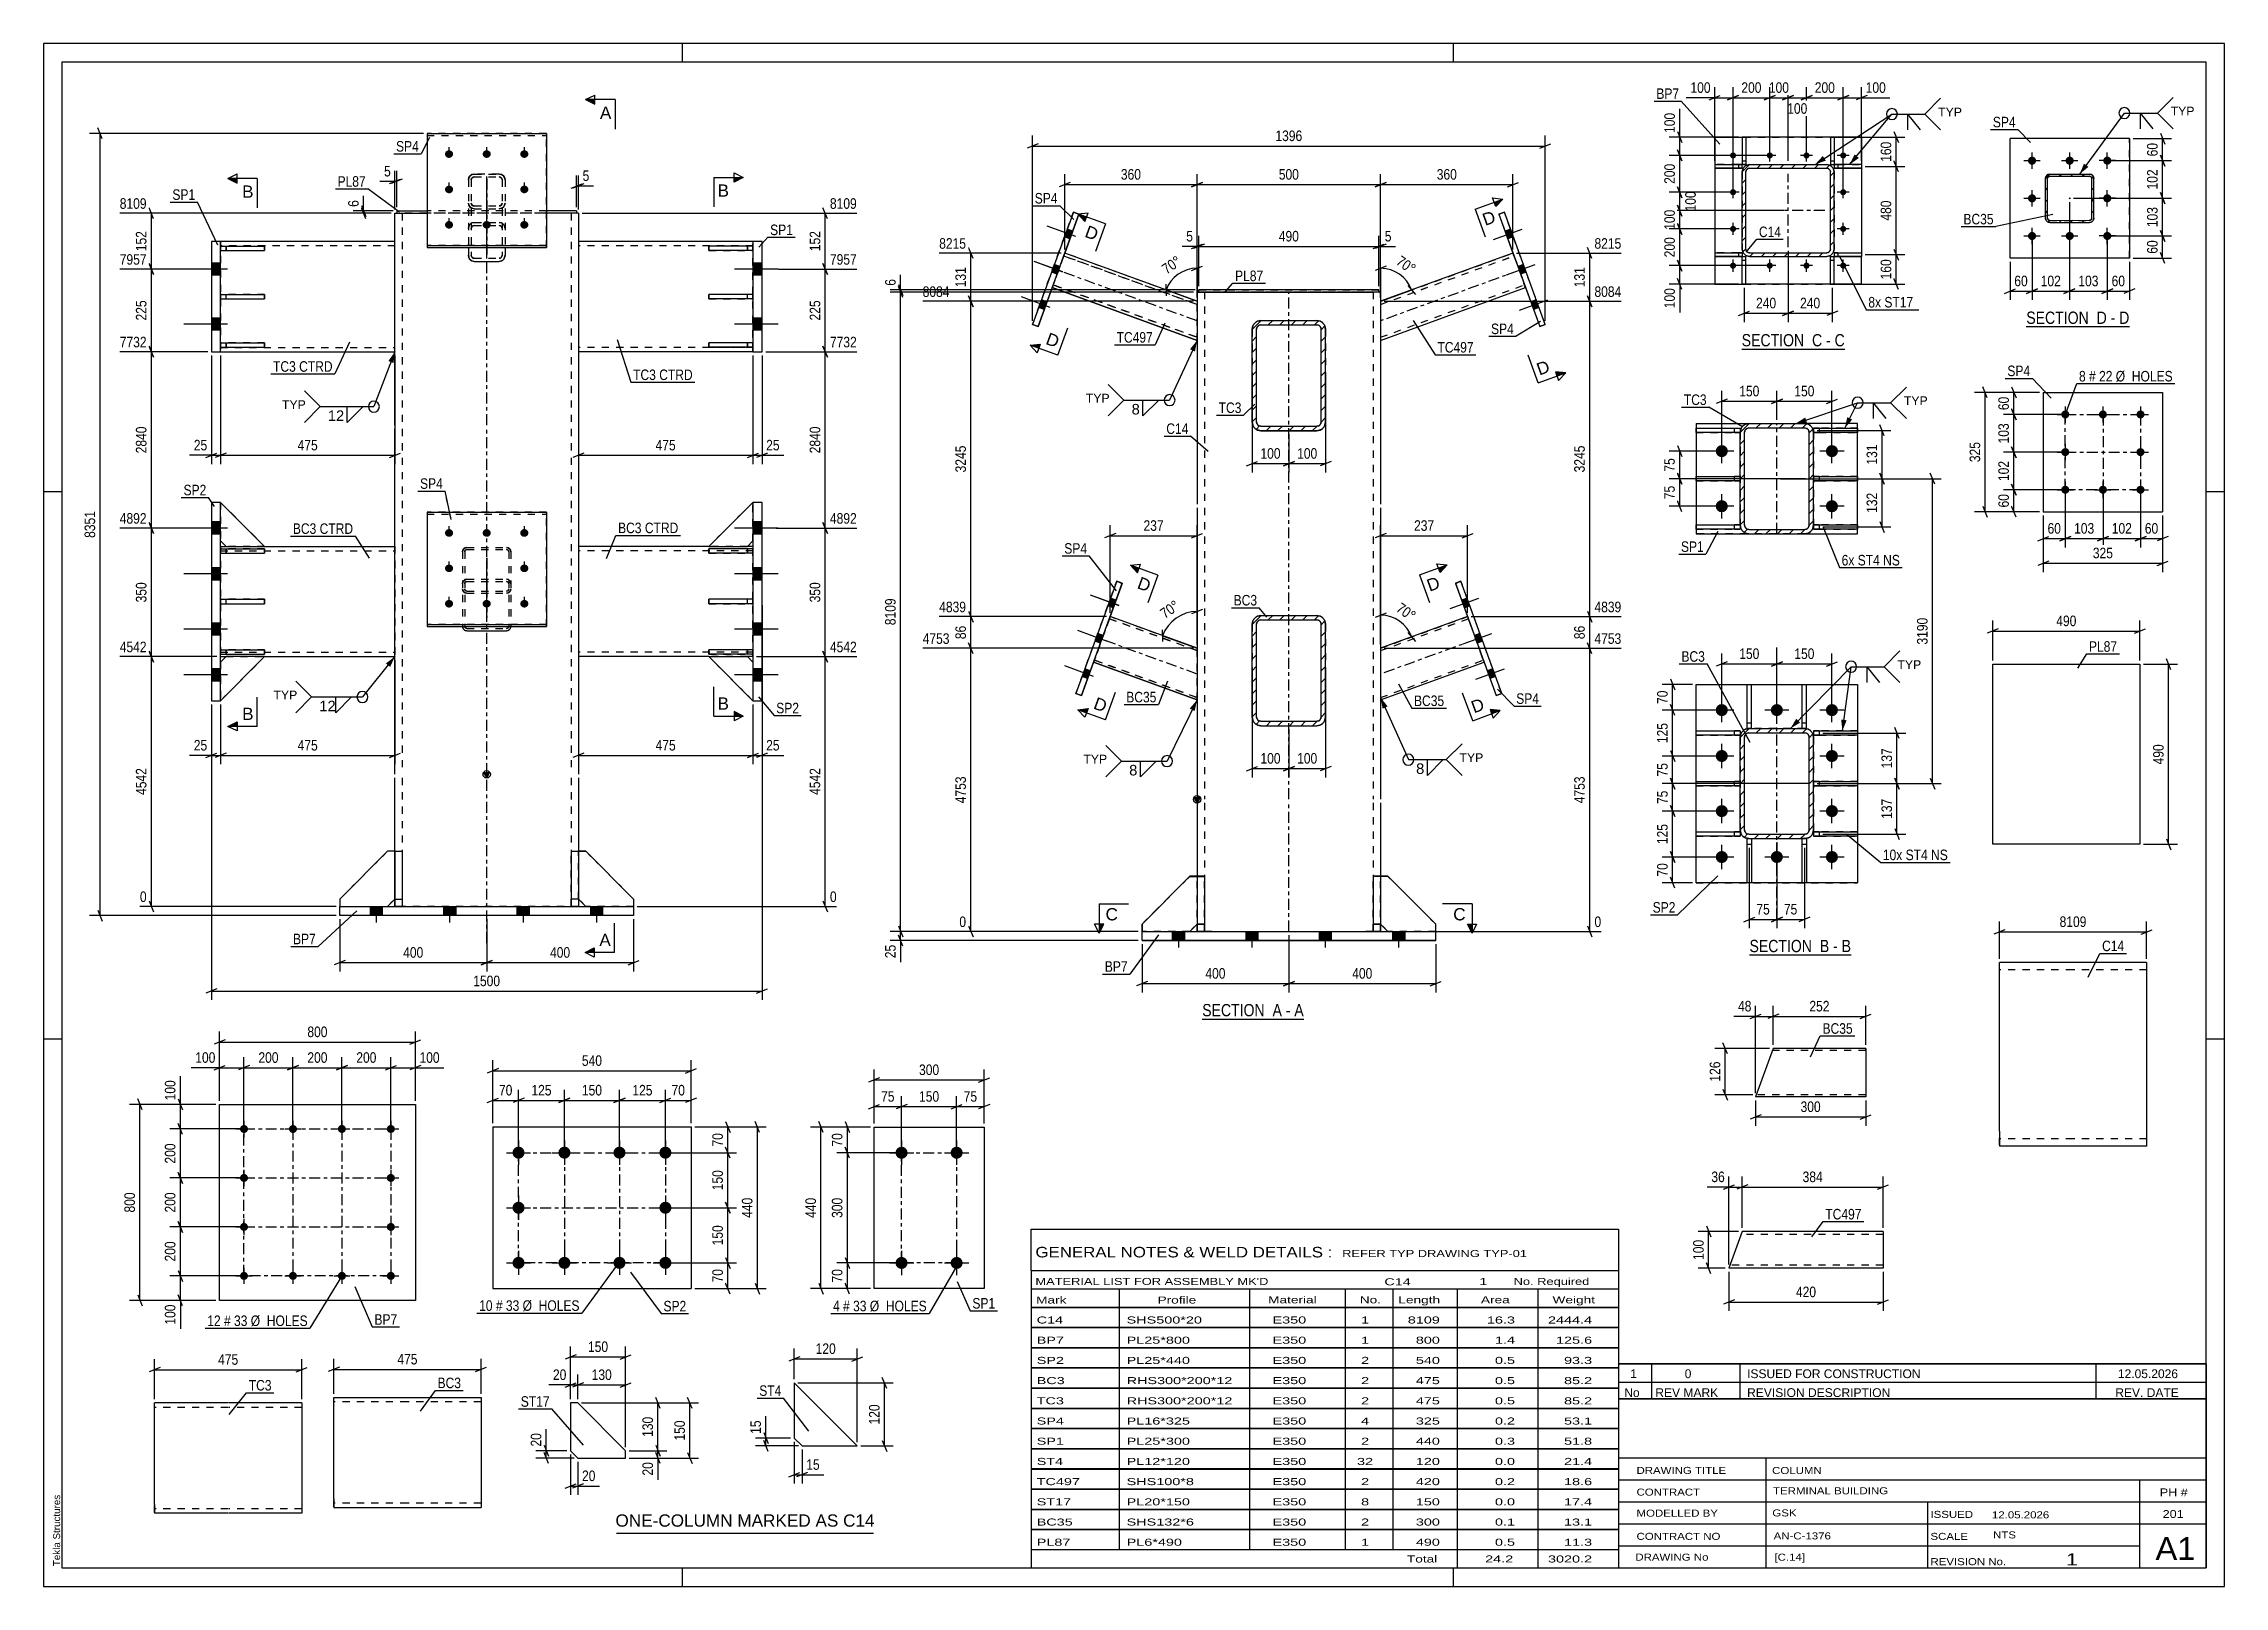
# Model space of a CAD drawing. Header units: millimetres. Extents: x 0 to 594, y 0 to 420.
import ezdxf

# ---------------------------------------------------------------- set-up
doc = ezdxf.new("R2010")
doc.units = ezdxf.units.MM
doc.linetypes.add('DXK_LINE_DOT2', pattern=[3.9198, 1.9599, -1.9599])
doc.linetypes.add('DXK_LINE_DOT3', pattern=[5.9187, 2.979, -0.9799, 0.9799, -0.9799])
doc.styles.add('Arial', font='arial.ttf', dxfattribs={"height": 0.2})
doc.styles.add('Arial Narrow', font='ARIALN.TTF', dxfattribs={"height": 0.2})

# ---------------------------------------------------------------- blocks, each defined once
blk = doc.blocks.new('Unknown-681868524-1134')
at = {"color": 5, "linetype": 'Continuous'}
for p, q in [((594, 420), (0, 420)), ((0, 420), (0, 0)), ((174, 415), (174, 420)), ((384, 415), (384, 420)), ((594, 0), (594, 420)), ((589, 415), (5, 415)), ((5, 415), (5, 5)), ((589, 5), (589, 415)), ((5, 298), (0, 298)), ((594, 298), (589, 298)), ((5, 149), (0, 149)), ((594, 149), (589, 149)), ((0, 0), (594, 0)), ((5, 5), (589, 5)), ((174, 0), (174, 5)), ((384, 0), (384, 5))]:
    blk.add_line(p, q, dxfattribs=at)
at = {"color": 174, "linetype": 'Continuous', "style": 'Arial'}
blk.add_text('Tekla Structures', height=1.9102, rotation=90, dxfattribs=at).set_placement((4.5, 5.5))
blk = doc.blocks.new('Unknown-681868524-11 - 2899')
at = {"color": 6, "linetype": 'Continuous'}
blk.add_line((462.53, 336.84), (490.6, 336.84), dxfattribs=at)
at = {"color": 0, "linetype": 'Continuous'}
blk.add_wipeout([(480.63, 337.59), (480.63, 341.09), (462.53, 341.09), (462.53, 337.59)], dxfattribs=at)
blk.add_wipeout([(484.45, 337.59), (484.45, 341.09), (481.68, 341.09), (481.68, 337.59)], dxfattribs=at)
at = {"color": 7, "linetype": 'Continuous', "style": 'Arial Narrow'}
blk.add_text('SECTION ', height=3.34, dxfattribs=at).set_placement((462.53, 337.59))
at = {"color": 0, "linetype": 'Continuous'}
blk.add_wipeout([(486.78, 337.59), (486.78, 341.09), (485.5, 341.09), (485.5, 337.59)], dxfattribs=at)
at = {"color": 7, "linetype": 'Continuous', "style": 'Arial Narrow'}
blk.add_text('C', height=3.34, dxfattribs=at).set_placement((481.68, 337.59))
at = {"color": 0, "linetype": 'Continuous'}
blk.add_wipeout([(490.6, 337.59), (490.6, 341.09), (487.83, 341.09), (487.83, 337.59)], dxfattribs=at)
at = {"color": 7, "linetype": 'Continuous', "style": 'Arial Narrow'}
for s, p in [('-', (485.5, 337.59)), ('C', (487.83, 337.59))]:
    blk.add_text(s, height=3.34, dxfattribs=at).set_placement(p)
blk = doc.blocks.new('Unknown-681868524-13 - 3234')
at = {"color": 6, "linetype": 'Continuous'}
blk.add_line((540.05, 342.96), (568.12, 342.96), dxfattribs=at)
at = {"color": 0, "linetype": 'Continuous'}
blk.add_wipeout([(558.16, 343.71), (558.16, 347.21), (540.05, 347.21), (540.05, 343.71)], dxfattribs=at)
blk.add_wipeout([(561.98, 343.71), (561.98, 347.21), (559.21, 347.21), (559.21, 343.71)], dxfattribs=at)
at = {"color": 7, "linetype": 'Continuous', "style": 'Arial Narrow'}
blk.add_text('SECTION ', height=3.34, dxfattribs=at).set_placement((540.05, 343.71))
at = {"color": 0, "linetype": 'Continuous'}
blk.add_wipeout([(564.3, 343.71), (564.3, 347.21), (563.03, 347.21), (563.03, 343.71)], dxfattribs=at)
at = {"color": 7, "linetype": 'Continuous', "style": 'Arial Narrow'}
blk.add_text('D', height=3.34, dxfattribs=at).set_placement((559.21, 343.71))
at = {"color": 0, "linetype": 'Continuous'}
blk.add_wipeout([(568.12, 343.71), (568.12, 347.21), (565.35, 347.21), (565.35, 343.71)], dxfattribs=at)
at = {"color": 7, "linetype": 'Continuous', "style": 'Arial Narrow'}
for s, p in [('-', (563.03, 343.71)), ('D', (565.35, 343.71))]:
    blk.add_text(s, height=3.34, dxfattribs=at).set_placement(p)
blk = doc.blocks.new('Unknown-681868524-14 - 1831')
at = {"color": 6, "linetype": 'Continuous'}
blk.add_line((464.65, 171.91), (492.3, 171.91), dxfattribs=at)
at = {"color": 0, "linetype": 'Continuous'}
blk.add_wipeout([(482.76, 172.66), (482.76, 176.16), (464.65, 176.16), (464.65, 172.66)], dxfattribs=at)
blk.add_wipeout([(486.37, 172.66), (486.37, 176.16), (483.81, 176.16), (483.81, 172.66)], dxfattribs=at)
at = {"color": 7, "linetype": 'Continuous', "style": 'Arial Narrow'}
blk.add_text('SECTION ', height=3.34, dxfattribs=at).set_placement((464.65, 172.66))
at = {"color": 0, "linetype": 'Continuous'}
blk.add_wipeout([(488.69, 172.66), (488.69, 176.16), (487.42, 176.16), (487.42, 172.66)], dxfattribs=at)
at = {"color": 7, "linetype": 'Continuous', "style": 'Arial Narrow'}
blk.add_text('B', height=3.34, dxfattribs=at).set_placement((483.81, 172.66))
at = {"color": 0, "linetype": 'Continuous'}
blk.add_wipeout([(492.3, 172.66), (492.3, 176.16), (489.74, 176.16), (489.74, 172.66)], dxfattribs=at)
at = {"color": 7, "linetype": 'Continuous', "style": 'Arial Narrow'}
for s, p in [('-', (487.42, 172.66)), ('B', (489.74, 172.66))]:
    blk.add_text(s, height=3.34, dxfattribs=at).set_placement(p)
blk = doc.blocks.new('Unknown-681868524-17 - 1250')
at = {"color": 6, "linetype": 'Continuous'}
blk.add_line((315.58, 154.45), (343.23, 154.45), dxfattribs=at)
at = {"color": 0, "linetype": 'Continuous'}
blk.add_wipeout([(333.69, 155.2), (333.69, 158.7), (315.58, 158.7), (315.58, 155.2)], dxfattribs=at)
blk.add_wipeout([(337.3, 155.2), (337.3, 158.7), (334.74, 158.7), (334.74, 155.2)], dxfattribs=at)
at = {"color": 7, "linetype": 'Continuous', "style": 'Arial Narrow'}
blk.add_text('SECTION ', height=3.34, dxfattribs=at).set_placement((315.58, 155.2))
at = {"color": 0, "linetype": 'Continuous'}
blk.add_wipeout([(339.62, 155.2), (339.62, 158.7), (338.35, 158.7), (338.35, 155.2)], dxfattribs=at)
at = {"color": 7, "linetype": 'Continuous', "style": 'Arial Narrow'}
blk.add_text('A', height=3.34, dxfattribs=at).set_placement((334.74, 155.2))
at = {"color": 0, "linetype": 'Continuous'}
blk.add_wipeout([(343.23, 155.2), (343.23, 158.7), (340.67, 158.7), (340.67, 155.2)], dxfattribs=at)
at = {"color": 7, "linetype": 'Continuous', "style": 'Arial Narrow'}
for s, p in [('-', (338.35, 155.2)), ('A', (340.67, 155.2))]:
    blk.add_text(s, height=3.34, dxfattribs=at).set_placement(p)
blk = doc.blocks.new('Part-681868524-5153 - 5152')
at = {"color": 2, "linetype": 'Continuous'}
for p, q in [((50.22, 49.92), (30.22, 49.92)), ((30.22, 22.32), (30.22, 49.92)), ((70.32, 49.92), (50.32, 49.92)), ((70.32, 49.92), (70.32, 19.92)), ((30.22, 22.32), (30.22, 19.92)), ((50.22, 19.92), (30.22, 19.92)), ((70.32, 19.92), (50.32, 19.92))]:
    blk.add_line(p, q, dxfattribs=at)
at = {"color": 7, "linetype": 'DXK_LINE_DOT2'}
for p, q in [((50.22, 48.72), (30.22, 48.72)), ((70.32, 48.72), (50.32, 48.72)), ((30.22, 20.1), (30.22, 22.32)), ((30.22, 21.12), (30.22, 21.21)), ((50.22, 21.12), (30.22, 21.12)), ((70.32, 21.12), (50.32, 21.12)), ((70.32, 21.12), (70.32, 21.21))]:
    blk.add_line(p, q, dxfattribs=at)
blk = doc.blocks.new('Part-681868524-2966 - 2899')
at = {"color": 2, "linetype": 'Continuous'}
for p, q in [((462.68, 362.06), (463.68, 362.06)), ((462.68, 354.56), (462.68, 362.06)), ((462.68, 361.06), (463.68, 361.06)), ((463.68, 354.56), (463.68, 362.06)), ((462.68, 354.56), (463.68, 354.56))]:
    blk.add_line(p, q, dxfattribs=at)
at = {"color": 7, "linetype": 'DXK_LINE_DOT2'}
for p, q in [((462.68, 362.06), (463.68, 362.06)), ((462.68, 361.06), (463.68, 361.06)), ((463.68, 354.56), (462.68, 354.56))]:
    blk.add_line(p, q, dxfattribs=at)
blk = doc.blocks.new('Bolt-681868524-2914 - 2899')
at = {"linetype": 'Continuous'}
for points in [[(460.18, 388.73), (460, 388.75), (459.84, 388.8), (459.69, 388.89), (459.56, 389.01), (459.46, 389.15), (459.39, 389.3), (459.36, 389.47), (459.36, 389.64), (459.39, 389.81), (459.46, 389.97), (459.56, 390.11), (459.69, 390.23), (459.84, 390.31), (460, 390.36), (460.18, 390.38), (460.35, 390.36), (460.51, 390.31), (460.66, 390.23), (460.79, 390.11), (460.89, 389.97), (460.96, 389.81), (461, 389.64), (461, 389.47), (460.96, 389.3), (460.89, 389.15), (460.79, 389.01), (460.66, 388.89), (460.51, 388.8), (460.35, 388.75)], [(470.18, 388.73), (470, 388.75), (469.84, 388.8), (469.69, 388.89), (469.56, 389.01), (469.46, 389.15), (469.39, 389.3), (469.36, 389.47), (469.36, 389.64), (469.39, 389.81), (469.46, 389.97), (469.56, 390.11), (469.69, 390.23), (469.84, 390.31), (470, 390.36), (470.18, 390.38), (470.35, 390.36), (470.51, 390.31), (470.66, 390.23), (470.79, 390.11), (470.89, 389.97), (470.96, 389.81), (471, 389.64), (471, 389.47), (470.96, 389.3), (470.89, 389.15), (470.79, 389.01), (470.66, 388.89), (470.51, 388.8), (470.35, 388.75)], [(480.18, 388.73), (480, 388.75), (479.84, 388.8), (479.69, 388.89), (479.56, 389.01), (479.46, 389.15), (479.39, 389.3), (479.36, 389.47), (479.36, 389.64), (479.39, 389.81), (479.46, 389.97), (479.56, 390.11), (479.69, 390.23), (479.84, 390.31), (480, 390.36), (480.18, 390.38), (480.35, 390.36), (480.51, 390.31), (480.66, 390.23), (480.79, 390.11), (480.89, 389.97), (480.96, 389.81), (481, 389.64), (481, 389.47), (480.96, 389.3), (480.89, 389.15), (480.79, 389.01), (480.66, 388.89), (480.51, 388.8), (480.35, 388.75)], [(490.18, 388.73), (490, 388.75), (489.84, 388.8), (489.69, 388.89), (489.56, 389.01), (489.46, 389.15), (489.39, 389.3), (489.36, 389.47), (489.36, 389.64), (489.39, 389.81), (489.46, 389.97), (489.56, 390.11), (489.69, 390.23), (489.84, 390.31), (490, 390.36), (490.18, 390.38), (490.35, 390.36), (490.51, 390.31), (490.66, 390.23), (490.79, 390.11), (490.89, 389.97), (490.96, 389.81), (491, 389.64), (491, 389.47), (490.96, 389.3), (490.89, 389.15), (490.79, 389.01), (490.66, 388.89), (490.51, 388.8), (490.35, 388.75)], [(460.18, 378.73), (460, 378.75), (459.84, 378.8), (459.69, 378.89), (459.56, 379.01), (459.46, 379.15), (459.39, 379.3), (459.36, 379.47), (459.36, 379.64), (459.39, 379.81), (459.46, 379.97), (459.56, 380.11), (459.69, 380.23), (459.84, 380.31), (460, 380.36), (460.18, 380.38), (460.35, 380.36), (460.51, 380.31), (460.66, 380.23), (460.79, 380.11), (460.89, 379.97), (460.96, 379.81), (461, 379.64), (461, 379.47), (460.96, 379.3), (460.89, 379.15), (460.79, 379.01), (460.66, 378.89), (460.51, 378.8), (460.35, 378.75)], [(490.18, 378.73), (490, 378.75), (489.84, 378.8), (489.69, 378.89), (489.56, 379.01), (489.46, 379.15), (489.39, 379.3), (489.36, 379.47), (489.36, 379.64), (489.39, 379.81), (489.46, 379.97), (489.56, 380.11), (489.69, 380.23), (489.84, 380.31), (490, 380.36), (490.18, 380.38), (490.35, 380.36), (490.51, 380.31), (490.66, 380.23), (490.79, 380.11), (490.89, 379.97), (490.96, 379.81), (491, 379.64), (491, 379.47), (490.96, 379.3), (490.89, 379.15), (490.79, 379.01), (490.66, 378.89), (490.51, 378.8), (490.35, 378.75)], [(460.18, 368.73), (460, 368.75), (459.84, 368.8), (459.69, 368.89), (459.56, 369.01), (459.46, 369.15), (459.39, 369.3), (459.36, 369.47), (459.36, 369.64), (459.39, 369.81), (459.46, 369.97), (459.56, 370.11), (459.69, 370.23), (459.84, 370.31), (460, 370.36), (460.18, 370.38), (460.35, 370.36), (460.51, 370.31), (460.66, 370.23), (460.79, 370.11), (460.89, 369.97), (460.96, 369.81), (461, 369.64), (461, 369.47), (460.96, 369.3), (460.89, 369.15), (460.79, 369.01), (460.66, 368.89), (460.51, 368.8), (460.35, 368.75)], [(490.18, 368.73), (490, 368.75), (489.84, 368.8), (489.69, 368.89), (489.56, 369.01), (489.46, 369.15), (489.39, 369.3), (489.36, 369.47), (489.36, 369.64), (489.39, 369.81), (489.46, 369.97), (489.56, 370.11), (489.69, 370.23), (489.84, 370.31), (490, 370.36), (490.18, 370.38), (490.35, 370.36), (490.51, 370.31), (490.66, 370.23), (490.79, 370.11), (490.89, 369.97), (490.96, 369.81), (491, 369.64), (491, 369.47), (490.96, 369.3), (490.89, 369.15), (490.79, 369.01), (490.66, 368.89), (490.51, 368.8), (490.35, 368.75)], [(460.18, 358.73), (460, 358.75), (459.84, 358.8), (459.69, 358.89), (459.56, 359.01), (459.46, 359.15), (459.39, 359.3), (459.36, 359.47), (459.36, 359.64), (459.39, 359.81), (459.46, 359.97), (459.56, 360.11), (459.69, 360.23), (459.84, 360.31), (460, 360.36), (460.18, 360.38), (460.35, 360.36), (460.51, 360.31), (460.66, 360.23), (460.79, 360.11), (460.89, 359.97), (460.96, 359.81), (461, 359.64), (461, 359.47), (460.96, 359.3), (460.89, 359.15), (460.79, 359.01), (460.66, 358.89), (460.51, 358.8), (460.35, 358.75)], [(470.18, 358.73), (470, 358.75), (469.84, 358.8), (469.69, 358.89), (469.56, 359.01), (469.46, 359.15), (469.39, 359.3), (469.36, 359.47), (469.36, 359.64), (469.39, 359.81), (469.46, 359.97), (469.56, 360.11), (469.69, 360.23), (469.84, 360.31), (470, 360.36), (470.18, 360.38), (470.35, 360.36), (470.51, 360.31), (470.66, 360.23), (470.79, 360.11), (470.89, 359.97), (470.96, 359.81), (471, 359.64), (471, 359.47), (470.96, 359.3), (470.89, 359.15), (470.79, 359.01), (470.66, 358.89), (470.51, 358.8), (470.35, 358.75)], [(480.18, 358.73), (480, 358.75), (479.84, 358.8), (479.69, 358.89), (479.56, 359.01), (479.46, 359.15), (479.39, 359.3), (479.36, 359.47), (479.36, 359.64), (479.39, 359.81), (479.46, 359.97), (479.56, 360.11), (479.69, 360.23), (479.84, 360.31), (480, 360.36), (480.18, 360.38), (480.35, 360.36), (480.51, 360.31), (480.66, 360.23), (480.79, 360.11), (480.89, 359.97), (480.96, 359.81), (481, 359.64), (481, 359.47), (480.96, 359.3), (480.89, 359.15), (480.79, 359.01), (480.66, 358.89), (480.51, 358.8), (480.35, 358.75)], [(490.18, 358.73), (490, 358.75), (489.84, 358.8), (489.69, 358.89), (489.56, 359.01), (489.46, 359.15), (489.39, 359.3), (489.36, 359.47), (489.36, 359.64), (489.39, 359.81), (489.46, 359.97), (489.56, 360.11), (489.69, 360.23), (489.84, 360.31), (490, 360.36), (490.18, 360.38), (490.35, 360.36), (490.51, 360.31), (490.66, 360.23), (490.79, 360.11), (490.89, 359.97), (490.96, 359.81), (491, 359.64), (491, 359.47), (490.96, 359.3), (490.89, 359.15), (490.79, 359.01), (490.66, 358.89), (490.51, 358.8), (490.35, 358.75)]]:
    blk.add_hatch(color=1, dxfattribs=at).paths.add_polyline_path(points)
at = {"color": 1, "linetype": 'Continuous'}
for p, q in [((461.83, 389.56), (458.53, 389.56)), ((460.18, 387.91), (460.18, 391.21)), ((471.83, 389.56), (468.53, 389.56)), ((470.18, 387.91), (470.18, 391.21)), ((481.83, 389.56), (478.53, 389.56)), ((480.18, 387.91), (480.18, 391.21)), ((491.83, 389.56), (488.53, 389.56)), ((490.18, 387.91), (490.18, 391.21)), ((460.18, 377.91), (460.18, 381.21)), ((490.18, 377.91), (490.18, 381.21)), ((461.83, 379.56), (458.53, 379.56)), ((491.83, 379.56), (488.53, 379.56)), ((461.83, 369.56), (458.53, 369.56)), ((460.18, 367.91), (460.18, 371.21)), ((491.83, 369.56), (488.53, 369.56)), ((490.18, 367.91), (490.18, 371.21)), ((461.83, 359.56), (458.53, 359.56)), ((460.18, 357.91), (460.18, 361.21)), ((471.83, 359.56), (468.53, 359.56)), ((470.18, 357.91), (470.18, 361.21)), ((481.83, 359.56), (478.53, 359.56)), ((480.18, 357.91), (480.18, 361.21)), ((491.83, 359.56), (488.53, 359.56)), ((490.18, 357.91), (490.18, 361.21))]:
    blk.add_line(p, q, dxfattribs=at)
blk = doc.blocks.new('Part-681868524-2971 - 2899')
at = {"color": 2, "linetype": 'Continuous'}
for p, q in [((486.68, 362.06), (487.68, 362.06)), ((486.68, 354.56), (486.68, 362.06)), ((486.68, 361.06), (487.68, 361.06)), ((487.68, 354.56), (487.68, 362.06)), ((486.68, 354.56), (487.68, 354.56))]:
    blk.add_line(p, q, dxfattribs=at)
at = {"color": 7, "linetype": 'DXK_LINE_DOT2'}
for p, q in [((486.68, 362.06), (487.68, 362.06)), ((486.68, 361.06), (487.68, 361.06)), ((487.68, 354.56), (486.68, 354.56))]:
    blk.add_line(p, q, dxfattribs=at)
blk = doc.blocks.new('Part-681868524-2951 - 2899')
at = {"linetype": 'Continuous'}
h = blk.add_hatch(dxfattribs=at)
h.set_pattern_fill('', scale=0.7, style=0, pattern_type=0)
h.set_pattern_definition([(45, (462.8285, 363.2945), (-1.57154, 1.57154), [])])
h.paths.add_polyline_path([(462.68, 364.06), (462.83, 363.29), (463.26, 362.65), (463.91, 362.21), (464.68, 362.06), (485.68, 362.06), (486.44, 362.21), (487.09, 362.65), (487.52, 363.29), (487.68, 364.06), (487.68, 385.06), (487.52, 385.83), (487.09, 386.47), (486.44, 386.91), (485.68, 387.06), (464.68, 387.06), (463.91, 386.91), (463.26, 386.47), (462.83, 385.83), (462.68, 385.06)])
h.paths.add_polyline_path([(463.75, 385.44), (463.97, 385.77), (464.29, 385.98), (464.68, 386.06), (485.68, 386.06), (486.06, 385.98), (486.38, 385.77), (486.6, 385.44), (486.68, 385.06), (486.68, 364.06), (486.6, 363.68), (486.38, 363.35), (486.06, 363.14), (485.68, 363.06), (464.68, 363.06), (464.29, 363.14), (463.97, 363.35), (463.75, 363.68), (463.68, 364.06), (463.68, 385.06)])
at = {"color": 7, "linetype": 'DXK_LINE_DOT2'}
for p, q in [((463.91, 386.91), (464.68, 387.06)), ((464.68, 387.06), (485.68, 387.06)), ((464.68, 387.06), (464.68, 387.06)), ((485.68, 387.06), (485.68, 387.06)), ((485.68, 387.06), (486.44, 386.91)), ((462.68, 385.06), (462.83, 385.82)), ((462.68, 385.06), (462.68, 364.06)), ((463.75, 385.44), (463.68, 385.06)), ((463.68, 385.06), (463.68, 385.06)), ((463.68, 364.06), (463.68, 385.06)), ((463.75, 385.44), (463.75, 385.44)), ((486.6, 385.44), (486.6, 385.44)), ((486.68, 385.06), (486.6, 385.44)), ((486.68, 385.06), (486.68, 385.06)), ((486.68, 364.06), (486.68, 385.06)), ((487.52, 385.82), (487.68, 385.06)), ((487.68, 385.06), (487.68, 364.06)), ((462.83, 363.3), (462.68, 364.06)), ((463.68, 364.06), (463.68, 364.06)), ((463.68, 364.06), (463.75, 363.68)), ((464.29, 363.13), (464.68, 363.06)), ((464.68, 363.06), (464.68, 363.06)), ((464.68, 363.06), (485.68, 363.06)), ((485.68, 363.06), (486.06, 363.13)), ((485.68, 363.06), (485.68, 363.06)), ((486.6, 363.68), (486.68, 364.06)), ((486.68, 364.06), (486.68, 364.06)), ((487.68, 364.06), (487.52, 363.3))]:
    blk.add_line(p, q, dxfattribs=at)
at = {"color": 2, "linetype": 'Continuous'}
for p, q in [((464.68, 387.06), (463.91, 386.91)), ((464.68, 387.06), (485.68, 387.06)), ((486.44, 386.91), (485.68, 387.06)), ((462.83, 385.83), (462.68, 385.06)), ((462.68, 364.06), (462.68, 385.06)), ((463.68, 385.06), (463.75, 385.44)), ((463.68, 364.06), (463.68, 385.06)), ((464.68, 386.06), (464.29, 385.98)), ((464.29, 385.98), (464.68, 386.06)), ((464.68, 386.06), (464.68, 386.06)), ((464.68, 386.06), (485.68, 386.06)), ((464.68, 386.06), (485.68, 386.06)), ((485.68, 386.06), (485.68, 386.06)), ((486.06, 385.98), (485.68, 386.06)), ((485.68, 386.06), (486.06, 385.98)), ((486.6, 385.44), (486.68, 385.06)), ((486.68, 364.06), (486.68, 385.06)), ((487.68, 385.06), (487.52, 385.83)), ((487.68, 364.06), (487.68, 385.06)), ((462.68, 364.06), (462.83, 363.29)), ((462.83, 363.29), (462.83, 363.3)), ((462.83, 363.29), (462.83, 363.29)), ((463.75, 363.68), (463.68, 364.06)), ((464.68, 363.06), (464.29, 363.14)), ((464.68, 363.06), (485.68, 363.06)), ((486.06, 363.14), (485.68, 363.06)), ((486.68, 364.06), (486.6, 363.68)), ((487.52, 363.29), (487.68, 364.06)), ((487.52, 363.3), (487.52, 363.29)), ((487.52, 363.29), (487.52, 363.29)), ((464.68, 362.06), (463.91, 362.21)), ((463.91, 362.21), (464.68, 362.06)), ((464.68, 362.06), (485.68, 362.06)), ((464.68, 362.06), (464.68, 362.06)), ((464.68, 362.06), (485.68, 362.06)), ((486.44, 362.21), (485.68, 362.06)), ((485.68, 362.06), (486.44, 362.21)), ((485.68, 362.06), (485.68, 362.06))]:
    blk.add_line(p, q, dxfattribs=at)
at = {"color": 7, "linetype": 'DXK_LINE_DOT3'}
for p, q in [((475.18, 364.56), (475.18, 384.56)), ((485.18, 374.56), (465.18, 374.56))]:
    blk.add_line(p, q, dxfattribs=at)
at = {"color": 7, "linetype": 'DXK_LINE_DOT2'}
for centre, radius, start, end in [((464.68, 385.06), 2, 112.5, 157.5), ((485.68, 385.06), 2, 22.5, 67.5), ((464.68, 364.06), 1, 202.5, 247.5), ((485.68, 364.06), 1, 292.5, 337.5)]:
    blk.add_arc(centre, radius, start, end, dxfattribs=at)
at = {"color": 2, "linetype": 'Continuous'}
for centre, radius, start, end in [((464.68, 385.06), 2, 112.5, 157.5), ((485.68, 385.06), 2, 22.5, 67.5), ((464.68, 385.06), 1, 112.5, 157.5), ((464.68, 385.06), 1, 112.5, 157.5), ((485.68, 385.06), 1, 22.5, 67.5), ((485.68, 385.06), 1, 22.5, 67.5), ((464.68, 364.06), 2, 202.5, 247.5), ((464.68, 364.06), 2, 202.5, 247.5), ((464.68, 364.06), 1, 202.5, 247.5), ((485.68, 364.06), 1, 292.5, 337.5), ((485.68, 364.06), 2, 292.5, 337.5), ((485.68, 364.06), 2, 292.5, 337.5)]:
    blk.add_arc(centre, radius, start, end, dxfattribs=at)
blk = doc.blocks.new('Part-681868524-2976 - 2899')
at = {"color": 2, "linetype": 'Continuous'}
for p, q in [((462.68, 394.56), (462.68, 387.06)), ((463.68, 394.56), (462.68, 394.56)), ((463.68, 394.56), (463.68, 387.06)), ((462.68, 388.06), (463.68, 388.06)), ((463.68, 387.06), (462.68, 387.06)), ((462.68, 387.06), (463.68, 387.06))]:
    blk.add_line(p, q, dxfattribs=at)
at = {"color": 7, "linetype": 'DXK_LINE_DOT2'}
for p, q in [((462.68, 394.56), (463.68, 394.56)), ((462.68, 388.06), (462.68, 388.06)), ((462.68, 388.06), (463.68, 388.06)), ((462.68, 387.06), (462.68, 387.06)), ((462.68, 387.06), (462.68, 387.06)), ((463.68, 388.06), (463.68, 388.06))]:
    blk.add_line(p, q, dxfattribs=at)
blk = doc.blocks.new('Part-681868524-2981 - 2899')
at = {"color": 2, "linetype": 'Continuous'}
for p, q in [((486.68, 394.56), (486.68, 387.06)), ((487.68, 394.56), (486.68, 394.56)), ((487.68, 394.56), (487.68, 387.06)), ((486.68, 388.06), (487.68, 388.06)), ((486.68, 387.06), (487.68, 387.06)), ((486.68, 387.06), (487.68, 387.06))]:
    blk.add_line(p, q, dxfattribs=at)
at = {"color": 7, "linetype": 'DXK_LINE_DOT2'}
for p, q in [((486.68, 394.56), (487.68, 394.56)), ((486.68, 388.06), (487.68, 388.06)), ((487.68, 387.06), (487.68, 387.06))]:
    blk.add_line(p, q, dxfattribs=at)
blk = doc.blocks.new('Part-681868524-2986 - 2899')
at = {"color": 2, "linetype": 'Continuous'}
for p, q in [((488.68, 387.06), (487.68, 387.06)), ((487.68, 387.06), (487.68, 386.06)), ((488.68, 387.06), (488.68, 386.06)), ((495.18, 387.06), (488.68, 387.06)), ((495.18, 387.06), (495.18, 386.06)), ((487.68, 386.06), (488.68, 386.06)), ((488.68, 386.06), (487.68, 386.06)), ((487.68, 386.06), (487.68, 386.06)), ((487.68, 386.06), (487.68, 386.06)), ((488.68, 386.06), (495.18, 386.06)), ((495.18, 386.06), (488.68, 386.06)), ((495.18, 386.06), (495.18, 386.06))]:
    blk.add_line(p, q, dxfattribs=at)
at = {"color": 7, "linetype": 'DXK_LINE_DOT2'}
for p, q in [((487.68, 387.06), (488.68, 387.06)), ((488.68, 387.06), (495.18, 387.06)), ((488.68, 386.06), (488.68, 386.06)), ((495.18, 386.06), (495.18, 386.06))]:
    blk.add_line(p, q, dxfattribs=at)
blk = doc.blocks.new('Part-681868524-2991 - 2899')
at = {"color": 2, "linetype": 'Continuous'}
for p, q in [((488.68, 363.06), (487.68, 363.06)), ((487.68, 363.06), (487.68, 362.06)), ((488.68, 363.06), (488.68, 362.06)), ((488.68, 363.06), (495.18, 363.06)), ((495.18, 363.06), (495.18, 362.06)), ((487.68, 362.06), (488.68, 362.06)), ((488.68, 362.06), (487.68, 362.06)), ((488.68, 362.06), (495.18, 362.06)), ((495.18, 362.06), (488.68, 362.06)), ((495.18, 362.06), (495.18, 362.06))]:
    blk.add_line(p, q, dxfattribs=at)
at = {"color": 7, "linetype": 'DXK_LINE_DOT2'}
for p, q in [((487.68, 363.06), (488.68, 363.06)), ((488.68, 363.06), (495.18, 363.06)), ((487.68, 362.06), (487.68, 362.06)), ((487.68, 362.06), (487.68, 362.06)), ((488.68, 362.06), (488.68, 362.06)), ((495.18, 362.06), (495.18, 362.06))]:
    blk.add_line(p, q, dxfattribs=at)
blk = doc.blocks.new('Part-681868524-2996 - 2899')
at = {"color": 2, "linetype": 'Continuous'}
for p, q in [((455.18, 387.06), (455.18, 387.06)), ((455.18, 387.06), (461.68, 387.06)), ((455.18, 387.06), (455.18, 386.06)), ((461.68, 387.06), (462.68, 387.06)), ((461.68, 387.06), (461.68, 386.06)), ((462.68, 386.06), (462.68, 387.06)), ((455.18, 386.06), (461.68, 386.06)), ((461.68, 386.06), (455.18, 386.06)), ((461.68, 386.06), (462.68, 386.06)), ((462.68, 386.06), (461.68, 386.06)), ((462.68, 386.06), (462.68, 386.06))]:
    blk.add_line(p, q, dxfattribs=at)
at = {"color": 7, "linetype": 'DXK_LINE_DOT2'}
for p, q in [((461.68, 387.06), (455.18, 387.06)), ((462.68, 387.06), (461.68, 387.06)), ((462.68, 387.06), (462.68, 387.06)), ((461.68, 386.06), (461.68, 386.06))]:
    blk.add_line(p, q, dxfattribs=at)
blk = doc.blocks.new('Part-681868524-3001 - 2899')
at = {"color": 2, "linetype": 'Continuous'}
for p, q in [((455.18, 363.06), (455.18, 363.06)), ((455.18, 363.06), (461.68, 363.06)), ((455.18, 363.06), (455.18, 362.06)), ((461.68, 363.06), (462.68, 363.06)), ((461.68, 363.06), (461.68, 362.06)), ((462.68, 363.06), (462.68, 362.06)), ((455.18, 362.06), (461.68, 362.06)), ((461.68, 362.06), (455.18, 362.06)), ((461.68, 362.06), (462.68, 362.06)), ((462.68, 362.06), (461.68, 362.06))]:
    blk.add_line(p, q, dxfattribs=at)
at = {"color": 7, "linetype": 'DXK_LINE_DOT2'}
for p, q in [((461.68, 363.06), (455.18, 363.06)), ((462.68, 363.06), (461.68, 363.06)), ((462.68, 363.06), (462.68, 363.06)), ((461.68, 362.06), (461.68, 362.06)), ((462.68, 362.06), (462.68, 362.06)), ((462.68, 362.06), (462.68, 362.06))]:
    blk.add_line(p, q, dxfattribs=at)
blk = doc.blocks.new('Part-681868524-3051 - 2899')
at = {"color": 2, "linetype": 'Continuous'}
for p, q in [((455.18, 394.56), (462.68, 394.56)), ((455.18, 394.56), (455.18, 394.56)), ((455.18, 394.56), (455.18, 387.06)), ((486.68, 394.56), (463.68, 394.56)), ((495.18, 394.56), (487.68, 394.56)), ((495.18, 394.56), (495.18, 394.56)), ((495.18, 394.56), (495.18, 387.06)), ((455.18, 386.06), (455.18, 363.06)), ((495.18, 386.06), (495.18, 363.06)), ((455.18, 362.06), (455.18, 354.56)), ((495.18, 354.56), (495.18, 362.06)), ((455.18, 354.56), (462.68, 354.56)), ((486.68, 354.56), (463.68, 354.56)), ((495.18, 354.56), (487.68, 354.56))]:
    blk.add_line(p, q, dxfattribs=at)
at = {"color": 7, "linetype": 'DXK_LINE_DOT2'}
for p, q in [((455.18, 394.56), (495.18, 394.56)), ((462.68, 394.56), (463.68, 394.56)), ((487.68, 394.56), (486.68, 394.56)), ((455.18, 387.06), (455.18, 386.06)), ((495.18, 387.06), (495.18, 386.06)), ((455.18, 363.06), (455.18, 362.06)), ((495.18, 363.06), (495.18, 362.06)), ((455.18, 354.56), (495.18, 354.56)), ((462.68, 354.56), (463.68, 354.56)), ((487.68, 354.56), (486.68, 354.56))]:
    blk.add_line(p, q, dxfattribs=at)
blk = doc.blocks.new('Part-681868524-2395 - 2326')
at = {"color": 2, "linetype": 'Continuous'}
for p, q in [((96.18, 374.44), (104.44, 374.44)), ((96.18, 374.44), (96.18, 373.84)), ((145.18, 374.44), (136.94, 374.44)), ((145.18, 374.44), (145.18, 373.84)), ((96.18, 373.84), (97.86, 373.84)), ((145.18, 373.84), (143.51, 373.84))]:
    blk.add_line(p, q, dxfattribs=at)
at = {"color": 7, "linetype": 'DXK_LINE_DOT2'}
for p, q in [((136.94, 374.44), (104.44, 374.44)), ((143.51, 373.84), (97.86, 373.84))]:
    blk.add_line(p, q, dxfattribs=at)
blk = doc.blocks.new('Bolt-681868524-2355 - 2326')
at = {"linetype": 'Continuous'}
for points in [[(45.69, 289.77), (45.69, 286.47), (48.19, 286.47), (48.19, 289.77)], [(45.69, 289.77), (45.69, 286.47), (48.19, 286.47), (48.19, 289.77)], [(45.69, 289.77), (45.69, 286.47), (48.19, 286.47), (48.19, 289.77)], [(45.69, 277.27), (45.69, 273.97), (48.19, 273.97), (48.19, 277.27)], [(45.69, 277.27), (45.69, 273.97), (48.19, 273.97), (48.19, 277.27)], [(45.69, 262.27), (45.69, 258.97), (48.19, 258.97), (48.19, 262.27)], [(45.69, 262.27), (45.69, 258.97), (48.19, 258.97), (48.19, 262.27)], [(45.69, 249.77), (45.69, 246.47), (48.19, 246.47), (48.19, 249.77)], [(45.69, 249.77), (45.69, 246.47), (48.19, 246.47), (48.19, 249.77)], [(45.69, 249.77), (45.69, 246.47), (48.19, 246.47), (48.19, 249.77)]]:
    blk.add_hatch(color=1, dxfattribs=at).paths.add_polyline_path(points)
at = {"color": 1, "linetype": 'Continuous'}
for p, q in [((50.09, 288.12), (38.19, 288.12)), ((50.09, 288.12), (38.19, 288.12)), ((50.09, 288.12), (38.19, 288.12)), ((48.19, 289.77), (45.69, 289.77)), ((48.19, 289.77), (45.69, 289.77)), ((48.19, 289.77), (45.69, 289.77)), ((48.19, 286.47), (45.69, 286.47)), ((48.19, 286.47), (45.69, 286.47)), ((48.19, 286.47), (45.69, 286.47)), ((50.09, 275.62), (38.19, 275.62)), ((50.09, 275.62), (38.19, 275.62)), ((48.19, 277.27), (45.69, 277.27)), ((48.19, 277.27), (45.69, 277.27)), ((48.19, 273.97), (45.69, 273.97)), ((48.19, 273.97), (45.69, 273.97)), ((48.19, 262.27), (45.69, 262.27)), ((48.19, 262.27), (45.69, 262.27)), ((50.09, 260.62), (38.19, 260.62)), ((50.09, 260.62), (38.19, 260.62)), ((48.19, 258.97), (45.69, 258.97)), ((48.19, 258.97), (45.69, 258.97)), ((48.19, 249.77), (45.69, 249.77)), ((48.19, 249.77), (45.69, 249.77)), ((48.19, 249.77), (45.69, 249.77)), ((50.09, 248.12), (38.19, 248.12)), ((50.09, 248.12), (38.19, 248.12)), ((50.09, 248.12), (38.19, 248.12)), ((48.19, 246.47), (45.69, 246.47)), ((48.19, 246.47), (45.69, 246.47)), ((48.19, 246.47), (45.69, 246.47))]:
    blk.add_line(p, q, dxfattribs=at)
blk = doc.blocks.new('Part-681868524-2547 - 2326')
at = {"color": 2, "linetype": 'Continuous'}
for p, q in [((104.44, 395.58), (136.94, 395.58)), ((104.44, 395.58), (104.44, 364.49)), ((136.94, 395.58), (136.94, 364.49)), ((104.44, 365.04), (136.94, 365.04)), ((104.44, 364.49), (136.94, 364.49))]:
    blk.add_line(p, q, dxfattribs=at)
at = {"color": 7, "linetype": 'DXK_LINE_DOT2'}
blk.add_line((104.44, 395.03), (136.94, 395.03), dxfattribs=at)
blk = doc.blocks.new('Part-681868524-2400 - 2326')
at = {"color": 2, "linetype": 'Continuous'}
for p, q in [((48.19, 338.57), (60.19, 338.57)), ((48.19, 338.57), (48.19, 337.37)), ((48.19, 337.37), (60.19, 337.37)), ((60.19, 338.57), (60.19, 337.37))]:
    blk.add_line(p, q, dxfattribs=at)
at = {"color": 7, "linetype": 'DXK_LINE_DOT2'}
blk.add_line((49.69, 337.37), (49.69, 338.57), dxfattribs=at)
blk = doc.blocks.new('Part-681868524-2336 - 2326')
at = {"linetype": 'Continuous'}
blk.add_hatch(color=2, dxfattribs=at).paths.add_polyline_path([(120.68, 220.18), (119.88, 221.58), (121.48, 221.58)])
at = {"color": 7, "linetype": 'DXK_LINE_DOT3'}
for p, q in [((120.68, 316.12), (120.68, 383.84)), ((120.68, 221.12), (120.68, 315.12)), ((120.68, 175.12), (120.68, 220.12))]:
    blk.add_line(p, q, dxfattribs=at)
at = {"color": 2, "linetype": 'Continuous'}
for p, q in [((95.68, 316.12), (95.68, 373.84)), ((95.68, 373.84), (96.18, 373.84)), ((97.86, 373.84), (99.68, 373.84)), ((99.68, 373.84), (104.44, 373.84)), ((143.51, 373.84), (136.94, 373.84)), ((145.68, 373.84), (145.18, 373.84)), ((145.68, 373.84), (145.68, 316.12)), ((95.68, 221.12), (95.68, 315.12)), ((145.68, 315.12), (145.68, 221.12)), ((95.68, 200.12), (95.68, 220.12)), ((120.68, 220.18), (119.88, 221.58)), ((119.88, 221.58), (121.48, 221.58)), ((121.48, 221.58), (120.68, 220.18)), ((145.68, 220.12), (145.68, 200.12))]:
    blk.add_line(p, q, dxfattribs=at)
at = {"color": 7, "linetype": 'DXK_LINE_DOT2'}
for p, q in [((95.68, 373.84), (97.86, 373.84)), ((96.18, 373.84), (96.85, 373.84)), ((97.68, 373.84), (97.68, 316.12)), ((136.94, 373.84), (104.44, 373.84)), ((145.18, 373.84), (141.68, 373.84)), ((143.68, 373.84), (143.68, 316.12)), ((97.68, 315.12), (97.68, 221.12)), ((143.68, 315.12), (143.68, 221.12)), ((97.68, 220.12), (97.68, 185.12)), ((143.68, 220.12), (143.68, 185.12)), ((95.68, 200.12), (95.68, 185.12)), ((145.68, 200.12), (145.68, 185.12)), ((145.68, 185.12), (95.68, 185.12))]:
    blk.add_line(p, q, dxfattribs=at)
at = {"color": 2, "linetype": 'Continuous'}
blk.add_circle((120.68, 221.08), 1, dxfattribs=at)
blk = doc.blocks.new('Bolt-681868524-2353 - 2326')
at = {"linetype": 'Continuous'}
for points in [[(193.19, 289.77), (193.19, 286.47), (195.69, 286.47), (195.69, 289.77)], [(193.19, 289.77), (193.19, 286.47), (195.69, 286.47), (195.69, 289.77)], [(193.19, 289.77), (193.19, 286.47), (195.69, 286.47), (195.69, 289.77)], [(193.19, 277.27), (193.19, 273.97), (195.69, 273.97), (195.69, 277.27)], [(193.19, 277.27), (193.19, 273.97), (195.69, 273.97), (195.69, 277.27)], [(193.19, 262.27), (193.19, 258.97), (195.69, 258.97), (195.69, 262.27)], [(193.19, 262.27), (193.19, 258.97), (195.69, 258.97), (195.69, 262.27)], [(193.19, 249.77), (193.19, 246.47), (195.69, 246.47), (195.69, 249.77)], [(193.19, 249.77), (193.19, 246.47), (195.69, 246.47), (195.69, 249.77)], [(193.19, 249.77), (193.19, 246.47), (195.69, 246.47), (195.69, 249.77)]]:
    blk.add_hatch(color=1, dxfattribs=at).paths.add_polyline_path(points)
at = {"color": 1, "linetype": 'Continuous'}
for p, q in [((200.09, 288.12), (188.19, 288.12)), ((200.09, 288.12), (188.19, 288.12)), ((200.09, 288.12), (188.19, 288.12)), ((195.69, 289.77), (193.19, 289.77)), ((195.69, 289.77), (193.19, 289.77)), ((195.69, 289.77), (193.19, 289.77)), ((195.69, 286.47), (193.19, 286.47)), ((195.69, 286.47), (193.19, 286.47)), ((195.69, 286.47), (193.19, 286.47)), ((200.09, 275.62), (188.19, 275.62)), ((200.09, 275.62), (188.19, 275.62)), ((195.69, 277.27), (193.19, 277.27)), ((195.69, 277.27), (193.19, 277.27)), ((195.69, 273.97), (193.19, 273.97)), ((195.69, 273.97), (193.19, 273.97)), ((195.69, 262.27), (193.19, 262.27)), ((195.69, 262.27), (193.19, 262.27)), ((200.09, 260.62), (188.19, 260.62)), ((200.09, 260.62), (188.19, 260.62)), ((195.69, 258.97), (193.19, 258.97)), ((195.69, 258.97), (193.19, 258.97)), ((195.69, 249.77), (193.19, 249.77)), ((195.69, 249.77), (193.19, 249.77)), ((195.69, 249.77), (193.19, 249.77)), ((200.09, 248.12), (188.19, 248.12)), ((200.09, 248.12), (188.19, 248.12)), ((200.09, 248.12), (188.19, 248.12)), ((195.69, 246.47), (193.19, 246.47)), ((195.69, 246.47), (193.19, 246.47)), ((195.69, 246.47), (193.19, 246.47))]:
    blk.add_line(p, q, dxfattribs=at)
blk = doc.blocks.new('Part-681868524-2329 - 2326')
at = {"color": 2, "linetype": 'Continuous'}
for p, q in [((95.68, 200.12), (95.68, 185.12)), ((95.68, 200.12), (97.68, 200.12)), ((97.68, 200.12), (97.68, 185.12)), ((95.68, 187.12), (97.68, 187.12)), ((95.68, 185.12), (97.68, 185.12))]:
    blk.add_line(p, q, dxfattribs=at)
blk = doc.blocks.new('Bolt-681868524-2354 - 2326')
at = {"linetype": 'Continuous'}
for points in [[(193.19, 360.27), (193.19, 356.97), (195.69, 356.97), (195.69, 360.27)], [(193.19, 360.27), (193.19, 356.97), (195.69, 356.97), (195.69, 360.27)], [(193.19, 345.27), (193.19, 341.97), (195.69, 341.97), (195.69, 345.27)], [(193.19, 345.27), (193.19, 341.97), (195.69, 341.97), (195.69, 345.27)]]:
    blk.add_hatch(color=1, dxfattribs=at).paths.add_polyline_path(points)
at = {"color": 1, "linetype": 'Continuous'}
for p, q in [((200.09, 358.62), (188.19, 358.62)), ((200.09, 358.62), (188.19, 358.62)), ((195.69, 360.27), (193.19, 360.27)), ((195.69, 360.27), (193.19, 360.27)), ((195.69, 356.97), (193.19, 356.97)), ((195.69, 356.97), (193.19, 356.97)), ((195.69, 345.27), (193.19, 345.27)), ((195.69, 345.27), (193.19, 345.27)), ((200.09, 343.62), (188.19, 343.62)), ((200.09, 343.62), (188.19, 343.62)), ((195.69, 341.97), (193.19, 341.97)), ((195.69, 341.97), (193.19, 341.97))]:
    blk.add_line(p, q, dxfattribs=at)
blk = doc.blocks.new('Part-681868524-2330 - 2326')
at = {"color": 2, "linetype": 'Continuous'}
for p, q in [((93.68, 200.12), (80.68, 187.12)), ((95.68, 200.12), (93.68, 200.12)), ((80.68, 187.12), (80.68, 185.12)), ((93.68, 185.12), (95.68, 187.12))]:
    blk.add_line(p, q, dxfattribs=at)
at = {"color": 7, "linetype": 'DXK_LINE_DOT2'}
for p, q in [((95.68, 200.12), (95.68, 187.12)), ((80.68, 185.12), (93.68, 185.12))]:
    blk.add_line(p, q, dxfattribs=at)
blk = doc.blocks.new('Part-681868524-2399 - 2326')
at = {"color": 2, "linetype": 'Continuous'}
for p, q in [((48.19, 282.47), (60.19, 282.47)), ((48.19, 282.47), (48.19, 281.27)), ((48.19, 281.27), (60.19, 281.27)), ((60.19, 282.47), (60.19, 281.27))]:
    blk.add_line(p, q, dxfattribs=at)
at = {"color": 7, "linetype": 'DXK_LINE_DOT2'}
blk.add_line((49.69, 281.27), (49.69, 282.47), dxfattribs=at)
blk = doc.blocks.new('Part-681868524-2335 - 2326')
at = {"color": 2, "linetype": 'Continuous'}
for p, q in [((80.68, 182.62), (80.68, 185.12)), ((80.68, 185.12), (160.68, 185.12)), ((160.68, 185.12), (160.68, 182.62)), ((160.68, 182.62), (80.68, 182.62))]:
    blk.add_line(p, q, dxfattribs=at)
blk = doc.blocks.new('Part-681868524-2420 - 2326')
at = {"color": 2, "linetype": 'Continuous'}
for p, q in [((45.69, 366.12), (45.69, 336.12)), ((48.19, 366.12), (45.69, 366.12)), ((48.19, 336.12), (48.19, 366.12)), ((45.69, 336.12), (48.19, 336.12))]:
    blk.add_line(p, q, dxfattribs=at)
blk = doc.blocks.new('Bolt-681868524-2356 - 2326')
at = {"linetype": 'Continuous'}
for points in [[(45.69, 360.27), (45.69, 356.97), (48.19, 356.97), (48.19, 360.27)], [(45.69, 360.27), (45.69, 356.97), (48.19, 356.97), (48.19, 360.27)], [(45.69, 345.27), (45.69, 341.97), (48.19, 341.97), (48.19, 345.27)], [(45.69, 345.27), (45.69, 341.97), (48.19, 341.97), (48.19, 345.27)]]:
    blk.add_hatch(color=1, dxfattribs=at).paths.add_polyline_path(points)
at = {"color": 1, "linetype": 'Continuous'}
for p, q in [((50.09, 358.62), (38.19, 358.62)), ((50.09, 358.62), (38.19, 358.62)), ((48.19, 360.27), (45.69, 360.27)), ((48.19, 360.27), (45.69, 360.27)), ((48.19, 356.97), (45.69, 356.97)), ((48.19, 356.97), (45.69, 356.97)), ((48.19, 345.27), (45.69, 345.27)), ((48.19, 345.27), (45.69, 345.27)), ((50.09, 343.62), (38.19, 343.62)), ((50.09, 343.62), (38.19, 343.62)), ((48.19, 341.97), (45.69, 341.97)), ((48.19, 341.97), (45.69, 341.97))]:
    blk.add_line(p, q, dxfattribs=at)
blk = doc.blocks.new('Bolt-681868524-2357 - 2326')
at = {"color": 1, "linetype": 'DXK_LINE_DOT2'}
for p, q in [((110.44, 390.93), (110.44, 388.09)), ((120.69, 390.93), (120.69, 388.09)), ((130.94, 390.93), (130.94, 388.09)), ((110.44, 381.3), (110.44, 378.46)), ((130.94, 381.3), (130.94, 378.46)), ((110.44, 371.67), (110.44, 368.83)), ((120.69, 371.67), (120.69, 368.83)), ((130.94, 371.67), (130.94, 368.83))]:
    blk.add_line(p, q, dxfattribs=at)
blk = doc.blocks.new('Bolt-681868524-2358 - 2326')
at = {"color": 1, "linetype": 'DXK_LINE_DOT2'}
for p, q in [((110.44, 287.78), (110.44, 284.94)), ((120.69, 287.78), (120.69, 284.94)), ((130.94, 287.78), (130.94, 284.94)), ((110.44, 278.15), (110.44, 275.31)), ((130.94, 278.15), (130.94, 275.31)), ((110.44, 268.52), (110.44, 265.68)), ((120.69, 268.52), (120.69, 265.68)), ((130.94, 268.52), (130.94, 265.68))]:
    blk.add_line(p, q, dxfattribs=at)
blk = doc.blocks.new('Bolt-681868524-2359 - 2326')
at = {"linetype": 'Continuous'}
for points in [[(92.33, 185.12), (89.03, 185.12), (89.03, 182.62), (92.33, 182.62)], [(92.33, 185.12), (89.03, 185.12), (89.03, 182.62), (92.33, 182.62)], [(92.33, 185.12), (89.03, 185.12), (89.03, 182.62), (92.33, 182.62)], [(92.33, 185.12), (89.03, 185.12), (89.03, 182.62), (92.33, 182.62)], [(112.33, 185.12), (109.03, 185.12), (109.03, 182.62), (112.33, 182.62)], [(112.33, 185.12), (109.03, 185.12), (109.03, 182.62), (112.33, 182.62)], [(132.33, 185.12), (129.03, 185.12), (129.03, 182.62), (132.33, 182.62)], [(132.33, 185.12), (129.03, 185.12), (129.03, 182.62), (132.33, 182.62)], [(152.33, 185.12), (149.03, 185.12), (149.03, 182.62), (152.33, 182.62)], [(152.33, 185.12), (149.03, 185.12), (149.03, 182.62), (152.33, 182.62)], [(152.33, 185.12), (149.03, 185.12), (149.03, 182.62), (152.33, 182.62)], [(152.33, 185.12), (149.03, 185.12), (149.03, 182.62), (152.33, 182.62)]]:
    blk.add_hatch(color=1, dxfattribs=at).paths.add_polyline_path(points)
at = {"color": 1, "linetype": 'Continuous'}
for p, q in [((89.03, 182.62), (89.03, 185.12)), ((89.03, 182.62), (89.03, 185.12)), ((89.03, 182.62), (89.03, 185.12)), ((89.03, 182.62), (89.03, 185.12)), ((90.68, 180.72), (90.68, 185.12)), ((90.68, 180.72), (90.68, 185.12)), ((90.68, 180.72), (90.68, 185.12)), ((90.68, 180.72), (90.68, 185.12)), ((92.33, 182.62), (92.33, 185.12)), ((92.33, 182.62), (92.33, 185.12)), ((92.33, 182.62), (92.33, 185.12)), ((92.33, 182.62), (92.33, 185.12)), ((109.03, 182.62), (109.03, 185.12)), ((109.03, 182.62), (109.03, 185.12)), ((110.68, 180.72), (110.68, 185.12)), ((110.68, 180.72), (110.68, 185.12)), ((112.33, 182.62), (112.33, 185.12)), ((112.33, 182.62), (112.33, 185.12)), ((129.03, 182.62), (129.03, 185.12)), ((129.03, 182.62), (129.03, 185.12)), ((130.68, 180.72), (130.68, 185.12)), ((130.68, 180.72), (130.68, 185.12)), ((132.33, 182.62), (132.33, 185.12)), ((132.33, 182.62), (132.33, 185.12)), ((149.03, 182.62), (149.03, 185.12)), ((149.03, 182.62), (149.03, 185.12)), ((149.03, 182.62), (149.03, 185.12)), ((149.03, 182.62), (149.03, 185.12)), ((150.68, 180.72), (150.68, 185.12)), ((150.68, 180.72), (150.68, 185.12)), ((150.68, 180.72), (150.68, 185.12)), ((150.68, 180.72), (150.68, 185.12)), ((152.33, 182.62), (152.33, 185.12)), ((152.33, 182.62), (152.33, 185.12)), ((152.33, 182.62), (152.33, 185.12)), ((152.33, 182.62), (152.33, 185.12))]:
    blk.add_line(p, q, dxfattribs=at)
blk = doc.blocks.new('Part-681868524-2430 - 2326')
at = {"color": 2, "linetype": 'Continuous'}
for p, q in [((195.69, 366.12), (193.19, 366.12)), ((193.19, 366.12), (193.19, 336.12)), ((195.69, 336.12), (195.69, 366.12)), ((193.19, 336.12), (195.69, 336.12))]:
    blk.add_line(p, q, dxfattribs=at)
blk = doc.blocks.new('Part-681868524-2367 - 2326')
at = {"color": 7, "linetype": 'DXK_LINE_DOT2'}
for p, q in [((93.68, 200.12), (80.68, 187.12)), ((95.68, 200.12), (93.68, 200.12)), ((95.68, 187.12), (95.68, 200.12)), ((80.68, 187.12), (80.68, 185.12)), ((80.68, 185.12), (93.68, 185.12)), ((93.68, 185.12), (95.68, 187.12))]:
    blk.add_line(p, q, dxfattribs=at)
blk = doc.blocks.new('Part-681868524-2368 - 2326')
at = {"color": 7, "linetype": 'DXK_LINE_DOT2'}
for p, q in [((95.68, 185.12), (95.68, 200.12)), ((95.68, 200.12), (97.68, 200.12)), ((97.68, 200.12), (97.68, 185.12)), ((95.68, 187.12), (97.68, 187.12)), ((97.68, 185.12), (95.68, 185.12))]:
    blk.add_line(p, q, dxfattribs=at)
blk = doc.blocks.new('Part-681868524-2369 - 2326')
at = {"color": 2, "linetype": 'Continuous'}
for p, q in [((147.68, 200.12), (145.68, 200.12)), ((160.68, 187.12), (147.68, 200.12)), ((147.68, 185.12), (145.68, 187.12)), ((160.68, 187.12), (160.68, 185.12))]:
    blk.add_line(p, q, dxfattribs=at)
at = {"color": 7, "linetype": 'DXK_LINE_DOT2'}
for p, q in [((145.68, 187.12), (145.68, 200.12)), ((160.68, 185.12), (147.68, 185.12))]:
    blk.add_line(p, q, dxfattribs=at)
blk = doc.blocks.new('Part-681868524-2370 - 2326')
at = {"color": 2, "linetype": 'Continuous'}
for p, q in [((143.68, 200.12), (143.68, 185.12)), ((143.68, 200.12), (145.68, 200.12)), ((145.68, 200.12), (145.68, 185.12)), ((145.68, 187.12), (143.68, 187.12)), ((143.68, 185.12), (145.68, 185.12))]:
    blk.add_line(p, q, dxfattribs=at)
blk = doc.blocks.new('Part-681868524-2435 - 2326')
at = {"color": 2, "linetype": 'Continuous'}
for p, q in [((195.69, 295.12), (193.19, 295.12)), ((193.19, 295.12), (193.19, 241.12)), ((195.69, 241.12), (195.69, 295.12)), ((193.19, 241.12), (195.69, 241.12))]:
    blk.add_line(p, q, dxfattribs=at)
blk = doc.blocks.new('Part-681868524-2371 - 2326')
at = {"color": 7, "linetype": 'DXK_LINE_DOT2'}
for p, q in [((60.19, 364.87), (48.19, 364.87)), ((48.19, 364.87), (48.19, 363.67)), ((48.19, 363.67), (60.19, 363.67)), ((49.69, 364.87), (49.69, 363.67)), ((60.19, 363.67), (60.19, 364.87))]:
    blk.add_line(p, q, dxfattribs=at)
blk = doc.blocks.new('Part-681868524-2373 - 2326')
at = {"color": 7, "linetype": 'DXK_LINE_DOT2'}
for p, q in [((60.19, 351.72), (48.19, 351.72)), ((48.19, 351.72), (48.19, 350.52)), ((48.19, 350.52), (60.19, 350.52)), ((49.69, 350.52), (49.69, 351.72)), ((60.19, 350.52), (60.19, 351.72))]:
    blk.add_line(p, q, dxfattribs=at)
blk = doc.blocks.new('Part-681868524-2374 - 2326')
at = {"color": 2, "linetype": 'Continuous'}
for p, q in [((48.19, 364.87), (60.19, 364.87)), ((48.19, 364.87), (48.19, 363.67)), ((48.19, 363.67), (60.19, 363.67)), ((60.19, 364.87), (60.19, 363.67))]:
    blk.add_line(p, q, dxfattribs=at)
at = {"color": 7, "linetype": 'DXK_LINE_DOT2'}
blk.add_line((49.69, 363.67), (49.69, 364.87), dxfattribs=at)
blk = doc.blocks.new('Part-681868524-2376 - 2326')
at = {"color": 2, "linetype": 'Continuous'}
for p, q in [((48.19, 351.72), (60.19, 351.72)), ((48.19, 351.72), (48.19, 350.52)), ((48.19, 350.52), (60.19, 350.52)), ((60.19, 351.72), (60.19, 350.52))]:
    blk.add_line(p, q, dxfattribs=at)
at = {"color": 7, "linetype": 'DXK_LINE_DOT2'}
blk.add_line((49.69, 350.52), (49.69, 351.72), dxfattribs=at)
blk = doc.blocks.new('Part-681868524-2377 - 2326')
at = {"color": 7, "linetype": 'DXK_LINE_DOT2'}
for p, q in [((193.19, 364.87), (181.19, 364.87)), ((181.19, 364.87), (181.19, 363.67)), ((181.19, 363.67), (193.19, 363.67)), ((191.69, 364.87), (191.69, 363.67)), ((193.19, 363.67), (193.19, 364.87))]:
    blk.add_line(p, q, dxfattribs=at)
blk = doc.blocks.new('Part-681868524-2379 - 2326')
at = {"color": 7, "linetype": 'DXK_LINE_DOT2'}
for p, q in [((193.19, 351.72), (181.19, 351.72)), ((181.19, 351.72), (181.19, 350.52)), ((181.19, 350.52), (193.19, 350.52)), ((191.69, 350.52), (191.69, 351.72)), ((193.19, 350.52), (193.19, 351.72))]:
    blk.add_line(p, q, dxfattribs=at)
blk = doc.blocks.new('Part-681868524-2380 - 2326')
at = {"color": 2, "linetype": 'Continuous'}
for p, q in [((193.19, 364.87), (181.19, 364.87)), ((181.19, 363.67), (181.19, 364.87)), ((193.19, 363.67), (181.19, 363.67)), ((193.19, 364.87), (193.19, 363.67))]:
    blk.add_line(p, q, dxfattribs=at)
at = {"color": 7, "linetype": 'DXK_LINE_DOT2'}
blk.add_line((191.69, 363.67), (191.69, 364.87), dxfattribs=at)
blk = doc.blocks.new('Part-681868524-2382 - 2326')
at = {"color": 2, "linetype": 'Continuous'}
for p, q in [((193.19, 351.72), (181.19, 351.72)), ((181.19, 350.52), (181.19, 351.72)), ((193.19, 350.52), (181.19, 350.52)), ((193.19, 351.72), (193.19, 350.52))]:
    blk.add_line(p, q, dxfattribs=at)
at = {"color": 7, "linetype": 'DXK_LINE_DOT2'}
blk.add_line((191.69, 350.52), (191.69, 351.72), dxfattribs=at)
blk = doc.blocks.new('Part-681868524-2387 - 2326')
at = {"color": 7, "linetype": 'DXK_LINE_DOT2'}
for p, q in [((136.94, 292.43), (104.44, 292.43)), ((104.44, 292.43), (104.44, 261.34)), ((104.44, 291.88), (136.94, 291.88)), ((136.94, 261.34), (136.94, 292.43)), ((136.94, 261.89), (104.44, 261.89)), ((104.44, 261.34), (136.94, 261.34))]:
    blk.add_line(p, q, dxfattribs=at)
blk = doc.blocks.new('Part-681868524-2388 - 2326')
at = {"color": 7, "linetype": 'DXK_LINE_DOT2'}
for p, q in [((136.94, 395.58), (104.44, 395.58)), ((104.44, 395.58), (104.44, 364.49)), ((104.44, 395.03), (136.94, 395.03)), ((136.94, 364.49), (136.94, 395.58)), ((136.94, 365.04), (104.44, 365.04)), ((104.44, 364.49), (136.94, 364.49))]:
    blk.add_line(p, q, dxfattribs=at)
blk = doc.blocks.new('Part-681868524-2389 - 2326')
at = {"color": 7, "linetype": 'DXK_LINE_DOT2'}
for p, q in [((114.09, 281.68), (114.18, 282.12)), ((114.09, 281.68), (114.09, 261.42)), ((114.18, 282.12), (114.44, 282.48)), ((114.44, 282.48), (114.83, 282.73)), ((114.73, 281.9), (114.69, 281.68)), ((114.69, 281.68), (114.69, 261.42)), ((114.86, 282.08), (114.73, 281.9)), ((114.83, 282.73), (115.29, 282.81)), ((115.06, 282.2), (114.86, 282.08)), ((115.29, 282.25), (115.06, 282.2)), ((115.29, 282.81), (126.09, 282.81)), ((115.29, 282.25), (126.09, 282.25)), ((126.09, 282.81), (126.54, 282.73)), ((126.32, 282.2), (126.09, 282.25)), ((126.51, 282.08), (126.32, 282.2)), ((126.64, 281.9), (126.51, 282.08)), ((126.54, 282.73), (126.93, 282.48)), ((126.69, 281.68), (126.64, 281.9)), ((126.69, 281.68), (126.69, 261.42)), ((126.93, 282.48), (127.19, 282.12)), ((127.19, 282.12), (127.29, 281.68)), ((127.29, 281.68), (127.29, 261.42)), ((114.18, 273.41), (114.09, 272.92)), ((114.73, 273.16), (114.86, 273.37)), ((115.29, 274.19), (114.83, 274.1)), ((114.86, 273.37), (115.06, 273.51)), ((115.06, 273.51), (115.29, 273.56)), ((115.29, 274.19), (126.09, 274.19)), ((115.29, 273.56), (126.09, 273.56)), ((126.54, 274.1), (126.09, 274.19)), ((126.09, 273.56), (126.32, 273.51)), ((126.32, 273.51), (126.51, 273.37)), ((126.51, 273.37), (126.64, 273.16)), ((127.29, 272.92), (127.19, 273.41)), ((114.18, 271.1), (114.09, 271.54)), ((114.44, 270.74), (114.18, 271.1)), ((114.83, 270.49), (114.44, 270.74)), ((114.69, 272.92), (114.73, 273.16)), ((114.69, 271.54), (114.73, 271.32)), ((114.73, 271.32), (114.86, 271.14)), ((115.29, 270.41), (114.83, 270.49)), ((114.86, 271.14), (115.06, 271.01)), ((115.06, 271.01), (115.29, 270.97)), ((115.29, 270.97), (126.09, 270.97)), ((115.29, 270.41), (126.09, 270.41)), ((126.09, 270.97), (126.32, 271.01)), ((126.54, 270.49), (126.09, 270.41)), ((126.32, 271.01), (126.51, 271.14)), ((126.51, 271.14), (126.64, 271.32)), ((126.93, 270.74), (126.54, 270.49)), ((126.64, 273.16), (126.69, 272.92)), ((126.64, 271.32), (126.69, 271.54)), ((127.19, 271.1), (126.93, 270.74)), ((127.29, 271.54), (127.19, 271.1)), ((114.09, 261.42), (114.18, 260.94)), ((114.73, 261.18), (114.69, 261.42)), ((126.69, 261.42), (126.64, 261.18)), ((127.19, 260.94), (127.29, 261.42)), ((114.86, 260.97), (114.73, 261.18)), ((114.83, 260.24), (115.29, 260.15)), ((115.06, 260.83), (114.86, 260.97)), ((115.29, 260.79), (115.06, 260.83)), ((115.29, 260.79), (126.09, 260.79)), ((115.29, 260.15), (126.09, 260.15)), ((126.32, 260.83), (126.09, 260.79)), ((126.09, 260.15), (126.54, 260.24)), ((126.51, 260.97), (126.32, 260.83)), ((126.64, 261.18), (126.51, 260.97))]:
    blk.add_line(p, q, dxfattribs=at)
at = {"color": 7, "linetype": 'DXK_LINE_DOT3'}
blk.add_line((120.69, 280.03), (120.69, 263.75), dxfattribs=at)
at = {"color": 7, "linetype": 'DXK_LINE_DOT2'}
for centre, start, end in [((115.34, 272.97), 114.31996, 159.24168), ((126.03, 272.97), 20.75832, 65.68004), ((115.34, 261.38), 200.75832, 245.68004), ((126.03, 261.38), 294.31996, 339.24168)]:
    blk.add_arc(centre, 1.24, start, end, dxfattribs=at)
blk = doc.blocks.new('Part-681868524-2390 - 2326')
at = {"color": 7, "linetype": 'DXK_LINE_DOT2'}
for p, q in [((115.69, 382.95), (115.81, 383.53)), ((115.69, 382.95), (115.69, 362.4)), ((115.81, 383.53), (116.15, 384.02)), ((116.15, 384.02), (116.67, 384.34)), ((116.55, 383.24), (116.49, 382.95)), ((116.49, 382.95), (116.49, 362.4)), ((116.72, 383.49), (116.55, 383.24)), ((116.67, 384.34), (117.29, 384.46)), ((116.98, 383.65), (116.72, 383.49)), ((117.29, 383.71), (116.98, 383.65)), ((124.09, 384.46), (117.29, 384.46)), ((117.29, 383.71), (124.09, 383.71)), ((124.09, 384.46), (124.7, 384.34)), ((124.39, 383.65), (124.09, 383.71)), ((124.65, 383.49), (124.39, 383.65)), ((124.82, 383.24), (124.65, 383.49)), ((124.7, 384.34), (125.22, 384.02)), ((124.89, 382.95), (124.82, 383.24)), ((124.89, 382.95), (124.89, 362.4)), ((125.22, 384.02), (125.56, 383.53)), ((125.56, 383.53), (125.69, 382.95)), ((125.69, 382.95), (125.69, 362.4)), ((115.81, 375.99), (115.69, 376.56)), ((116.15, 375.5), (115.81, 375.99)), ((116.67, 375.18), (116.15, 375.5)), ((116.49, 376.56), (116.55, 376.28)), ((116.55, 376.28), (116.72, 376.03)), ((117.29, 375.06), (116.67, 375.18)), ((116.72, 376.03), (116.98, 375.87)), ((116.98, 375.87), (117.29, 375.81)), ((117.29, 375.81), (124.09, 375.81)), ((117.29, 375.06), (124.09, 375.06)), ((124.09, 375.81), (124.39, 375.87)), ((124.7, 375.18), (124.09, 375.06)), ((124.39, 375.87), (124.65, 376.03)), ((124.65, 376.03), (124.82, 376.28)), ((125.22, 375.5), (124.7, 375.18)), ((124.82, 376.28), (124.89, 376.56)), ((125.56, 375.99), (125.22, 375.5)), ((125.69, 376.56), (125.56, 375.99)), ((115.81, 370.29), (115.69, 369.63)), ((116.49, 369.63), (116.55, 369.96)), ((117.29, 371.34), (116.67, 371.21)), ((116.98, 370.42), (117.29, 370.49)), ((117.29, 371.34), (124.09, 371.34)), ((117.29, 370.49), (124.09, 370.49)), ((124.7, 371.21), (124.09, 371.34)), ((124.09, 370.49), (124.39, 370.42)), ((124.82, 369.96), (124.89, 369.63)), ((125.69, 369.63), (125.56, 370.29)), ((115.69, 362.4), (115.81, 361.75)), ((116.55, 362.07), (116.49, 362.4)), ((124.89, 362.4), (124.82, 362.07)), ((125.56, 361.75), (125.69, 362.4)), ((116.67, 360.83), (117.29, 360.7)), ((117.29, 361.55), (116.98, 361.61)), ((117.29, 361.55), (124.09, 361.55)), ((117.29, 360.7), (124.09, 360.7)), ((124.39, 361.61), (124.09, 361.55)), ((124.09, 360.7), (124.7, 360.83))]:
    blk.add_line(p, q, dxfattribs=at)
at = {"color": 7, "linetype": 'DXK_LINE_DOT3'}
blk.add_line((120.69, 383.18), (120.69, 362.6), dxfattribs=at)
at = {"color": 7, "linetype": 'DXK_LINE_DOT2'}
for centre, radius, start, end in [((117.35, 369.7), 1.65, 114.31996, 159.24168), ((117.32, 369.67), 0.827, 114.31996, 159.24168), ((124.05, 369.67), 0.827, 20.75832, 65.68004), ((124.02, 369.7), 1.65, 20.75832, 65.68004), ((117.35, 362.33), 1.65, 200.75832, 245.68004), ((117.32, 362.37), 0.827, 200.75832, 245.68004), ((124.05, 362.37), 0.827, 294.31996, 339.24168), ((124.02, 362.33), 1.65, 294.31996, 339.24168)]:
    blk.add_arc(centre, radius, start, end, dxfattribs=at)
blk = doc.blocks.new('Part-681868524-2396 - 2326')
at = {"color": 7, "linetype": 'DXK_LINE_DOT2'}
for p, q in [((60.19, 282.47), (48.19, 282.47)), ((48.19, 282.47), (48.19, 281.27)), ((48.19, 281.27), (60.19, 281.27)), ((49.69, 282.47), (49.69, 281.27)), ((60.19, 281.27), (60.19, 282.47))]:
    blk.add_line(p, q, dxfattribs=at)
blk = doc.blocks.new('Part-681868524-2397 - 2326')
at = {"color": 7, "linetype": 'DXK_LINE_DOT2'}
for p, q in [((60.19, 338.57), (48.19, 338.57)), ((48.19, 338.57), (48.19, 337.37)), ((48.19, 337.37), (60.19, 337.37)), ((49.69, 338.57), (49.69, 337.37)), ((60.19, 337.37), (60.19, 338.57))]:
    blk.add_line(p, q, dxfattribs=at)
blk = doc.blocks.new('Part-681868524-2398 - 2326')
at = {"color": 7, "linetype": 'DXK_LINE_DOT2'}
for p, q in [((60.19, 268.72), (48.19, 268.72)), ((48.19, 268.72), (48.19, 267.52)), ((48.19, 267.52), (60.19, 267.52)), ((49.69, 267.52), (49.69, 268.72)), ((60.19, 267.52), (60.19, 268.72))]:
    blk.add_line(p, q, dxfattribs=at)
blk = doc.blocks.new('Part-681868524-2401 - 2326')
at = {"color": 2, "linetype": 'Continuous'}
for p, q in [((48.19, 268.72), (60.19, 268.72)), ((48.19, 268.72), (48.19, 267.52)), ((48.19, 267.52), (60.19, 267.52)), ((60.19, 268.72), (60.19, 267.52))]:
    blk.add_line(p, q, dxfattribs=at)
at = {"color": 7, "linetype": 'DXK_LINE_DOT2'}
blk.add_line((49.69, 267.52), (49.69, 268.72), dxfattribs=at)
blk = doc.blocks.new('Part-681868524-2402 - 2326')
at = {"color": 2, "linetype": 'Continuous'}
for p, q in [((48.19, 295.12), (60.19, 283.12)), ((48.19, 284.62), (49.69, 283.12)), ((49.69, 283.12), (60.19, 283.12))]:
    blk.add_line(p, q, dxfattribs=at)
at = {"color": 7, "linetype": 'DXK_LINE_DOT2'}
blk.add_line((48.19, 295.12), (48.19, 284.62), dxfattribs=at)
blk = doc.blocks.new('Part-681868524-2403 - 2326')
at = {"color": 7, "linetype": 'DXK_LINE_DOT2'}
for p, q in [((48.19, 284.62), (48.19, 295.12)), ((48.19, 295.12), (60.19, 283.12)), ((49.69, 283.12), (48.19, 284.62)), ((60.19, 283.12), (49.69, 283.12))]:
    blk.add_line(p, q, dxfattribs=at)
blk = doc.blocks.new('Part-681868524-2404 - 2326')
at = {"color": 2, "linetype": 'Continuous'}
for p, q in [((49.69, 253.12), (48.19, 251.62)), ((48.19, 241.12), (60.19, 253.12)), ((60.19, 253.12), (49.69, 253.12))]:
    blk.add_line(p, q, dxfattribs=at)
at = {"color": 7, "linetype": 'DXK_LINE_DOT2'}
blk.add_line((48.19, 251.62), (48.19, 241.12), dxfattribs=at)
blk = doc.blocks.new('Part-681868524-2405 - 2326')
at = {"color": 7, "linetype": 'DXK_LINE_DOT2'}
for p, q in [((49.69, 253.12), (48.19, 251.62)), ((48.19, 241.12), (60.19, 253.12)), ((48.19, 251.62), (48.19, 241.12)), ((60.19, 253.12), (49.69, 253.12))]:
    blk.add_line(p, q, dxfattribs=at)
blk = doc.blocks.new('Part-681868524-2406 - 2326')
at = {"color": 2, "linetype": 'Continuous'}
for p, q in [((193.19, 295.12), (181.19, 283.12)), ((181.19, 283.12), (191.69, 283.12)), ((191.69, 283.12), (193.19, 284.62))]:
    blk.add_line(p, q, dxfattribs=at)
at = {"color": 7, "linetype": 'DXK_LINE_DOT2'}
blk.add_line((193.19, 284.62), (193.19, 295.12), dxfattribs=at)
blk = doc.blocks.new('Part-681868524-2407 - 2326')
at = {"color": 7, "linetype": 'DXK_LINE_DOT2'}
for p, q in [((193.19, 295.12), (181.19, 283.12)), ((193.19, 284.62), (193.19, 295.12)), ((181.19, 283.12), (191.69, 283.12)), ((191.69, 283.12), (193.19, 284.62))]:
    blk.add_line(p, q, dxfattribs=at)
blk = doc.blocks.new('Part-681868524-2408 - 2326')
at = {"color": 2, "linetype": 'Continuous'}
for p, q in [((181.19, 253.12), (191.69, 253.12)), ((181.19, 253.12), (193.19, 241.12)), ((191.69, 253.12), (193.19, 251.62))]:
    blk.add_line(p, q, dxfattribs=at)
at = {"color": 7, "linetype": 'DXK_LINE_DOT2'}
blk.add_line((193.19, 251.62), (193.19, 241.12), dxfattribs=at)
blk = doc.blocks.new('Part-681868524-2409 - 2326')
at = {"color": 7, "linetype": 'DXK_LINE_DOT2'}
for p, q in [((181.19, 253.12), (191.69, 253.12)), ((193.19, 241.12), (181.19, 253.12)), ((191.69, 253.12), (193.19, 251.62)), ((193.19, 251.62), (193.19, 241.12))]:
    blk.add_line(p, q, dxfattribs=at)
blk = doc.blocks.new('Part-681868524-2410 - 2326')
at = {"color": 7, "linetype": 'DXK_LINE_DOT2'}
for p, q in [((193.19, 282.47), (181.19, 282.47)), ((181.19, 282.47), (181.19, 281.27)), ((181.19, 281.27), (193.19, 281.27)), ((191.69, 282.47), (191.69, 281.27)), ((193.19, 281.27), (193.19, 282.47))]:
    blk.add_line(p, q, dxfattribs=at)
blk = doc.blocks.new('Part-681868524-2411 - 2326')
at = {"color": 7, "linetype": 'DXK_LINE_DOT2'}
for p, q in [((193.19, 338.57), (181.19, 338.57)), ((181.19, 338.57), (181.19, 337.37)), ((181.19, 337.37), (193.19, 337.37)), ((191.69, 338.57), (191.69, 337.37)), ((193.19, 337.37), (193.19, 338.57))]:
    blk.add_line(p, q, dxfattribs=at)
blk = doc.blocks.new('Part-681868524-2412 - 2326')
at = {"color": 7, "linetype": 'DXK_LINE_DOT2'}
for p, q in [((193.19, 268.72), (181.19, 268.72)), ((181.19, 268.72), (181.19, 267.52)), ((181.19, 267.52), (193.19, 267.52)), ((191.69, 267.52), (191.69, 268.72)), ((193.19, 267.52), (193.19, 268.72))]:
    blk.add_line(p, q, dxfattribs=at)
blk = doc.blocks.new('Part-681868524-2413 - 2326')
at = {"color": 2, "linetype": 'Continuous'}
for p, q in [((193.19, 282.47), (181.19, 282.47)), ((181.19, 281.27), (181.19, 282.47)), ((193.19, 281.27), (181.19, 281.27)), ((193.19, 282.47), (193.19, 281.27))]:
    blk.add_line(p, q, dxfattribs=at)
at = {"color": 7, "linetype": 'DXK_LINE_DOT2'}
blk.add_line((191.69, 281.27), (191.69, 282.47), dxfattribs=at)
blk = doc.blocks.new('Part-681868524-2414 - 2326')
at = {"color": 2, "linetype": 'Continuous'}
for p, q in [((193.19, 338.57), (181.19, 338.57)), ((181.19, 337.37), (181.19, 338.57)), ((193.19, 337.37), (181.19, 337.37)), ((193.19, 338.57), (193.19, 337.37))]:
    blk.add_line(p, q, dxfattribs=at)
at = {"color": 7, "linetype": 'DXK_LINE_DOT2'}
blk.add_line((191.69, 337.37), (191.69, 338.57), dxfattribs=at)
blk = doc.blocks.new('Part-681868524-2415 - 2326')
at = {"color": 2, "linetype": 'Continuous'}
for p, q in [((193.19, 268.72), (181.19, 268.72)), ((181.19, 267.52), (181.19, 268.72)), ((193.19, 267.52), (181.19, 267.52)), ((193.19, 268.72), (193.19, 267.52))]:
    blk.add_line(p, q, dxfattribs=at)
at = {"color": 7, "linetype": 'DXK_LINE_DOT2'}
blk.add_line((191.69, 267.52), (191.69, 268.72), dxfattribs=at)
blk = doc.blocks.new('Part-681868524-2425 - 2326')
at = {"color": 2, "linetype": 'Continuous'}
for p, q in [((45.69, 295.12), (45.69, 241.12)), ((48.19, 295.12), (45.69, 295.12)), ((48.19, 241.12), (48.19, 295.12)), ((45.69, 241.12), (48.19, 241.12))]:
    blk.add_line(p, q, dxfattribs=at)
blk = doc.blocks.new('Part-681868524-2471 - 2326')
at = {"color": 2, "linetype": 'Continuous'}
for p, q in [((48.19, 283.12), (49.69, 283.12)), ((60.19, 283.12), (95.68, 283.12)), ((48.19, 253.12), (49.69, 253.12)), ((60.19, 253.12), (95.68, 253.12))]:
    blk.add_line(p, q, dxfattribs=at)
at = {"color": 7, "linetype": 'DXK_LINE_DOT2'}
for p, q in [((48.19, 283.12), (48.19, 253.12)), ((48.19, 281.92), (95.68, 281.92)), ((49.69, 283.12), (60.19, 283.12)), ((95.68, 283.12), (95.68, 253.12)), ((48.19, 254.32), (95.68, 254.32)), ((49.69, 253.12), (60.19, 253.12))]:
    blk.add_line(p, q, dxfattribs=at)
blk = doc.blocks.new('Part-681868524-2492 - 2326')
at = {"color": 2, "linetype": 'Continuous'}
for p, q in [((95.68, 366.12), (48.19, 366.12)), ((48.19, 336.12), (95.68, 336.12))]:
    blk.add_line(p, q, dxfattribs=at)
at = {"color": 7, "linetype": 'DXK_LINE_DOT2'}
for p, q in [((48.19, 366.12), (48.19, 336.12)), ((95.68, 364.92), (48.19, 364.92)), ((95.68, 336.12), (95.68, 366.12)), ((48.19, 337.32), (95.68, 337.32))]:
    blk.add_line(p, q, dxfattribs=at)
blk = doc.blocks.new('Part-681868524-2493 - 2326')
at = {"color": 7, "linetype": 'DXK_LINE_DOT2'}
for p, q in [((145.68, 187.12), (145.68, 200.12)), ((145.68, 200.12), (147.68, 200.12)), ((147.68, 200.12), (160.68, 187.12)), ((147.68, 185.12), (145.68, 187.12)), ((160.68, 185.12), (147.68, 185.12)), ((160.68, 187.12), (160.68, 185.12))]:
    blk.add_line(p, q, dxfattribs=at)
blk = doc.blocks.new('Part-681868524-2494 - 2326')
at = {"color": 7, "linetype": 'DXK_LINE_DOT2'}
for p, q in [((143.68, 185.12), (143.68, 200.12)), ((143.68, 200.12), (145.68, 200.12)), ((145.68, 200.12), (145.68, 185.12)), ((145.68, 187.12), (143.68, 187.12)), ((145.68, 185.12), (143.68, 185.12))]:
    blk.add_line(p, q, dxfattribs=at)
blk = doc.blocks.new('Part-681868524-2499 - 2326')
at = {"color": 2, "linetype": 'Continuous'}
for p, q in [((181.19, 283.12), (145.68, 283.12)), ((193.19, 283.12), (191.69, 283.12)), ((181.19, 253.12), (145.68, 253.12)), ((193.19, 253.12), (191.69, 253.12))]:
    blk.add_line(p, q, dxfattribs=at)
at = {"color": 7, "linetype": 'DXK_LINE_DOT2'}
for p, q in [((145.68, 283.12), (145.68, 253.12)), ((193.19, 281.92), (145.68, 281.92)), ((191.69, 283.12), (181.19, 283.12)), ((193.19, 253.12), (193.19, 283.12)), ((193.19, 254.32), (145.68, 254.32)), ((191.69, 253.12), (181.19, 253.12))]:
    blk.add_line(p, q, dxfattribs=at)
blk = doc.blocks.new('Part-681868524-2504 - 2326')
at = {"color": 2, "linetype": 'Continuous'}
for p, q in [((193.19, 366.12), (145.68, 366.12)), ((193.19, 336.12), (145.68, 336.12))]:
    blk.add_line(p, q, dxfattribs=at)
at = {"color": 7, "linetype": 'DXK_LINE_DOT2'}
for p, q in [((145.68, 366.12), (145.68, 336.12)), ((193.19, 364.92), (145.68, 364.92)), ((193.19, 336.12), (193.19, 366.12)), ((193.19, 337.32), (145.68, 337.32))]:
    blk.add_line(p, q, dxfattribs=at)
blk = doc.blocks.new('Part-681868524-2525 - 2326')
at = {"color": 7, "linetype": 'DXK_LINE_DOT2'}
for p, q in [((115.81, 383.53), (115.69, 382.95)), ((115.69, 382.95), (115.69, 364.49)), ((116.15, 384.02), (115.81, 383.53)), ((116.67, 384.34), (116.15, 384.02)), ((116.49, 382.95), (116.55, 383.24)), ((116.49, 382.95), (116.49, 362.4)), ((116.55, 383.24), (116.72, 383.48)), ((117.29, 384.46), (116.67, 384.34)), ((116.72, 383.48), (116.98, 383.65)), ((116.98, 383.65), (117.29, 383.71)), ((117.29, 384.46), (124.09, 384.46)), ((117.29, 383.71), (124.09, 383.71)), ((124.7, 384.34), (124.09, 384.46)), ((124.09, 383.71), (124.39, 383.65)), ((124.39, 383.65), (124.65, 383.48)), ((124.65, 383.48), (124.82, 383.24)), ((125.22, 384.02), (124.7, 384.34)), ((124.82, 383.24), (124.89, 382.95)), ((124.89, 382.95), (124.89, 362.4)), ((125.56, 383.53), (125.22, 384.02)), ((125.69, 382.95), (125.56, 383.53)), ((125.69, 382.95), (125.69, 364.49)), ((115.69, 376.56), (115.81, 375.99)), ((115.81, 375.99), (116.15, 375.5)), ((116.15, 375.5), (116.67, 375.17)), ((116.55, 376.28), (116.49, 376.56)), ((116.72, 376.03), (116.55, 376.28)), ((116.67, 375.17), (117.29, 375.06)), ((116.98, 375.87), (116.72, 376.03)), ((117.29, 375.81), (116.98, 375.87)), ((117.29, 375.81), (124.09, 375.81)), ((117.29, 375.06), (124.09, 375.06)), ((124.39, 375.87), (124.09, 375.81)), ((124.09, 375.06), (124.7, 375.17)), ((124.65, 376.03), (124.39, 375.87)), ((124.82, 376.28), (124.65, 376.03)), ((124.7, 375.17), (125.22, 375.5)), ((124.89, 376.56), (124.82, 376.28)), ((125.22, 375.5), (125.56, 375.99)), ((125.56, 375.99), (125.69, 376.56)), ((115.69, 369.63), (115.81, 370.29)), ((116.55, 369.96), (116.49, 369.63)), ((116.67, 371.21), (117.29, 371.34)), ((117.29, 370.49), (116.98, 370.42)), ((117.29, 371.34), (124.09, 371.34)), ((117.29, 370.49), (124.09, 370.49)), ((124.09, 371.34), (124.7, 371.21)), ((124.39, 370.42), (124.09, 370.49)), ((124.89, 369.63), (124.82, 369.96)), ((125.56, 370.29), (125.69, 369.63)), ((116.49, 362.4), (116.55, 362.07)), ((124.82, 362.07), (124.89, 362.4)), ((116.98, 361.61), (117.29, 361.55)), ((117.29, 361.55), (124.09, 361.55)), ((124.09, 361.55), (124.39, 361.61))]:
    blk.add_line(p, q, dxfattribs=at)
at = {"color": 7, "linetype": 'DXK_LINE_DOT3'}
blk.add_line((120.69, 362.6), (120.69, 383.18), dxfattribs=at)
at = {"color": 2, "linetype": 'Continuous'}
for p, q in [((115.69, 364.49), (115.69, 362.4)), ((115.81, 361.75), (115.69, 362.4)), ((125.69, 362.4), (125.56, 361.75)), ((125.69, 364.49), (125.69, 362.4)), ((117.29, 360.7), (116.67, 360.83)), ((117.29, 360.7), (124.09, 360.7)), ((124.7, 360.83), (124.09, 360.7))]:
    blk.add_line(p, q, dxfattribs=at)
at = {"color": 7, "linetype": 'DXK_LINE_DOT2'}
for centre, radius, start, end in [((117.35, 369.7), 1.65, 114.31989, 159.24162), ((117.32, 369.67), 0.827, 114.31989, 159.24162), ((124.05, 369.67), 0.827, 20.75838, 65.68011), ((124.02, 369.7), 1.65, 20.75838, 65.68011), ((117.32, 362.37), 0.827, 200.75838, 245.68011), ((124.05, 362.37), 0.827, 294.31989, 339.24162)]:
    blk.add_arc(centre, radius, start, end, dxfattribs=at)
at = {"color": 2, "linetype": 'Continuous'}
for centre, start, end in [((117.35, 362.33), 200.75838, 245.68011), ((124.02, 362.33), 294.31989, 339.24162)]:
    blk.add_arc(centre, 1.65, start, end, dxfattribs=at)
blk = doc.blocks.new('Part-681868524-2526 - 2326')
at = {"color": 7, "linetype": 'DXK_LINE_DOT2'}
for p, q in [((114.18, 282.12), (114.09, 281.68)), ((114.09, 281.68), (114.09, 261.42)), ((114.44, 282.48), (114.18, 282.12)), ((114.83, 282.73), (114.44, 282.48)), ((114.69, 281.68), (114.73, 281.9)), ((114.69, 281.68), (114.69, 261.42)), ((114.73, 281.9), (114.86, 282.08)), ((115.29, 282.81), (114.83, 282.73)), ((114.86, 282.08), (115.06, 282.2)), ((115.06, 282.2), (115.29, 282.25)), ((115.29, 282.81), (126.09, 282.81)), ((115.29, 282.25), (126.09, 282.25)), ((126.54, 282.73), (126.09, 282.81)), ((126.09, 282.25), (126.32, 282.2)), ((126.32, 282.2), (126.51, 282.08)), ((126.51, 282.08), (126.64, 281.9)), ((126.93, 282.48), (126.54, 282.73)), ((126.64, 281.9), (126.69, 281.68)), ((126.69, 281.68), (126.69, 261.42)), ((127.19, 282.12), (126.93, 282.48)), ((127.29, 281.68), (127.19, 282.12)), ((127.29, 281.68), (127.29, 261.42)), ((114.09, 272.92), (114.18, 273.41)), ((114.86, 273.37), (114.73, 273.16)), ((114.83, 274.1), (115.29, 274.19)), ((115.06, 273.51), (114.86, 273.37)), ((115.29, 273.56), (115.06, 273.51)), ((115.29, 274.19), (126.09, 274.19)), ((115.29, 273.56), (126.09, 273.56)), ((126.09, 274.19), (126.54, 274.1)), ((126.32, 273.51), (126.09, 273.56)), ((126.51, 273.37), (126.32, 273.51)), ((126.64, 273.16), (126.51, 273.37)), ((127.19, 273.41), (127.29, 272.92)), ((114.09, 271.53), (114.18, 271.1)), ((114.18, 271.1), (114.44, 270.74)), ((114.44, 270.74), (114.83, 270.49)), ((114.73, 273.16), (114.69, 272.92)), ((114.73, 271.32), (114.69, 271.53)), ((114.86, 271.14), (114.73, 271.32)), ((114.83, 270.49), (115.29, 270.41)), ((115.06, 271.01), (114.86, 271.14)), ((115.29, 270.97), (115.06, 271.01)), ((115.29, 270.97), (126.09, 270.97)), ((115.29, 270.41), (126.09, 270.41)), ((126.32, 271.01), (126.09, 270.97)), ((126.09, 270.41), (126.54, 270.49)), ((126.51, 271.14), (126.32, 271.01)), ((126.64, 271.32), (126.51, 271.14)), ((126.54, 270.49), (126.93, 270.74)), ((126.69, 272.92), (126.64, 273.16)), ((126.69, 271.53), (126.64, 271.32)), ((126.93, 270.74), (127.19, 271.1)), ((127.19, 271.1), (127.29, 271.53)), ((114.1, 261.34), (114.09, 261.42)), ((114.69, 261.42), (114.73, 261.18)), ((126.64, 261.18), (126.69, 261.42)), ((127.29, 261.42), (127.27, 261.34)), ((114.73, 261.18), (114.86, 260.97)), ((114.86, 260.97), (115.06, 260.83)), ((115.06, 260.83), (115.29, 260.79)), ((115.29, 260.79), (126.09, 260.79)), ((126.09, 260.79), (126.32, 260.83)), ((126.32, 260.83), (126.51, 260.97)), ((126.51, 260.97), (126.64, 261.18))]:
    blk.add_line(p, q, dxfattribs=at)
at = {"color": 7, "linetype": 'DXK_LINE_DOT3'}
blk.add_line((120.69, 263.75), (120.69, 280.03), dxfattribs=at)
at = {"color": 2, "linetype": 'Continuous'}
for p, q in [((114.18, 260.94), (114.1, 261.34)), ((115.29, 260.15), (114.83, 260.24)), ((115.29, 260.15), (126.09, 260.15)), ((126.54, 260.24), (126.09, 260.15)), ((127.27, 261.34), (127.19, 260.94))]:
    blk.add_line(p, q, dxfattribs=at)
at = {"color": 7, "linetype": 'DXK_LINE_DOT2'}
for centre, start, end in [((115.34, 272.97), 114.31996, 159.24168), ((126.03, 272.97), 20.75832, 65.68004)]:
    blk.add_arc(centre, 1.24, start, end, dxfattribs=at)
at = {"color": 2, "linetype": 'Continuous'}
for centre, start, end in [((115.34, 261.38), 200.75832, 245.68004), ((126.03, 261.38), 294.31996, 339.24168)]:
    blk.add_arc(centre, 1.24, start, end, dxfattribs=at)
blk = doc.blocks.new('Part-681868524-2527 - 2326')
at = {"color": 2, "linetype": 'Continuous'}
for p, q in [((193.19, 254.97), (181.19, 254.97)), ((181.19, 253.77), (181.19, 254.97)), ((193.19, 253.77), (181.19, 253.77)), ((193.19, 254.97), (193.19, 253.77))]:
    blk.add_line(p, q, dxfattribs=at)
at = {"color": 7, "linetype": 'DXK_LINE_DOT2'}
blk.add_line((191.69, 253.77), (191.69, 254.97), dxfattribs=at)
blk = doc.blocks.new('Part-681868524-2528 - 2326')
at = {"color": 7, "linetype": 'DXK_LINE_DOT2'}
for p, q in [((193.19, 254.97), (181.19, 254.97)), ((181.19, 254.97), (181.19, 253.77)), ((181.19, 253.77), (193.19, 253.77)), ((191.69, 254.97), (191.69, 253.77)), ((193.19, 253.77), (193.19, 254.97))]:
    blk.add_line(p, q, dxfattribs=at)
blk = doc.blocks.new('Part-681868524-2529 - 2326')
at = {"color": 2, "linetype": 'Continuous'}
for p, q in [((48.19, 254.97), (60.19, 254.97)), ((48.19, 254.97), (48.19, 253.77)), ((48.19, 253.77), (60.19, 253.77)), ((60.19, 254.97), (60.19, 253.77))]:
    blk.add_line(p, q, dxfattribs=at)
at = {"color": 7, "linetype": 'DXK_LINE_DOT2'}
blk.add_line((49.69, 253.77), (49.69, 254.97), dxfattribs=at)
blk = doc.blocks.new('Part-681868524-2530 - 2326')
at = {"color": 7, "linetype": 'DXK_LINE_DOT2'}
for p, q in [((60.19, 254.97), (48.19, 254.97)), ((48.19, 254.97), (48.19, 253.77)), ((48.19, 253.77), (60.19, 253.77)), ((49.69, 254.97), (49.69, 253.77)), ((60.19, 253.77), (60.19, 254.97))]:
    blk.add_line(p, q, dxfattribs=at)
blk = doc.blocks.new('Part-681868524-2536 - 2326')
at = {"color": 2, "linetype": 'Continuous'}
for p, q in [((104.44, 292.43), (136.94, 292.43)), ((104.44, 292.43), (104.44, 261.34)), ((136.94, 292.43), (136.94, 261.34)), ((104.44, 261.89), (136.94, 261.89)), ((104.44, 261.34), (136.94, 261.34))]:
    blk.add_line(p, q, dxfattribs=at)
at = {"color": 7, "linetype": 'DXK_LINE_DOT2'}
blk.add_line((104.44, 291.88), (136.94, 291.88), dxfattribs=at)
blk = doc.blocks.new('Bolt-681868524-2537 - 2326')
at = {"linetype": 'Continuous'}
for points in [[(110.44, 285.74), (110.21, 285.76), (109.99, 285.83), (109.79, 285.94), (109.62, 286.08), (109.48, 286.26), (109.39, 286.46), (109.34, 286.68), (109.34, 286.9), (109.39, 287.11), (109.48, 287.31), (109.62, 287.49), (109.79, 287.64), (109.99, 287.75), (110.21, 287.82), (110.44, 287.84), (110.66, 287.82), (110.88, 287.75), (111.08, 287.64), (111.25, 287.49), (111.39, 287.31), (111.48, 287.11), (111.53, 286.9), (111.53, 286.68), (111.48, 286.46), (111.39, 286.26), (111.25, 286.08), (111.08, 285.94), (110.88, 285.83), (110.66, 285.76)], [(120.69, 285.74), (120.46, 285.76), (120.24, 285.83), (120.04, 285.94), (119.87, 286.08), (119.73, 286.26), (119.64, 286.46), (119.59, 286.68), (119.59, 286.9), (119.64, 287.11), (119.73, 287.31), (119.87, 287.49), (120.04, 287.64), (120.24, 287.75), (120.46, 287.82), (120.69, 287.84), (120.91, 287.82), (121.13, 287.75), (121.33, 287.64), (121.5, 287.49), (121.64, 287.31), (121.73, 287.11), (121.78, 286.9), (121.78, 286.68), (121.73, 286.46), (121.64, 286.26), (121.5, 286.08), (121.33, 285.94), (121.13, 285.83), (120.91, 285.76)], [(130.94, 285.74), (130.71, 285.76), (130.49, 285.83), (130.29, 285.94), (130.12, 286.08), (129.98, 286.26), (129.89, 286.46), (129.84, 286.68), (129.84, 286.9), (129.89, 287.11), (129.98, 287.31), (130.12, 287.49), (130.29, 287.64), (130.49, 287.75), (130.71, 287.82), (130.94, 287.84), (131.16, 287.82), (131.38, 287.75), (131.58, 287.64), (131.75, 287.49), (131.89, 287.31), (131.98, 287.11), (132.03, 286.9), (132.03, 286.68), (131.98, 286.46), (131.89, 286.26), (131.75, 286.08), (131.58, 285.94), (131.38, 285.83), (131.16, 285.76)], [(110.44, 276.12), (110.21, 276.15), (109.99, 276.21), (109.79, 276.32), (109.62, 276.46), (109.48, 276.64), (109.39, 276.84), (109.34, 277.05), (109.34, 277.26), (109.39, 277.48), (109.48, 277.67), (109.62, 277.85), (109.79, 277.99), (109.99, 278.1), (110.21, 278.17), (110.44, 278.19), (110.66, 278.17), (110.88, 278.1), (111.08, 277.99), (111.25, 277.85), (111.39, 277.67), (111.48, 277.48), (111.53, 277.26), (111.53, 277.05), (111.48, 276.84), (111.39, 276.64), (111.25, 276.46), (111.08, 276.32), (110.88, 276.21), (110.66, 276.15)], [(130.94, 276.12), (130.71, 276.15), (130.49, 276.21), (130.29, 276.32), (130.12, 276.46), (129.98, 276.64), (129.89, 276.84), (129.84, 277.05), (129.84, 277.26), (129.89, 277.48), (129.98, 277.67), (130.12, 277.85), (130.29, 277.99), (130.49, 278.1), (130.71, 278.17), (130.94, 278.19), (131.16, 278.17), (131.38, 278.1), (131.58, 277.99), (131.75, 277.85), (131.89, 277.67), (131.98, 277.48), (132.03, 277.26), (132.03, 277.05), (131.98, 276.84), (131.89, 276.64), (131.75, 276.46), (131.58, 276.32), (131.38, 276.21), (131.16, 276.15)], [(110.44, 266.49), (110.21, 266.51), (109.99, 266.58), (109.79, 266.69), (109.62, 266.83), (109.48, 267.01), (109.39, 267.21), (109.34, 267.42), (109.34, 267.63), (109.39, 267.84), (109.48, 268.04), (109.62, 268.22), (109.79, 268.36), (109.99, 268.47), (110.21, 268.54), (110.44, 268.56), (110.66, 268.54), (110.88, 268.47), (111.08, 268.36), (111.25, 268.22), (111.39, 268.04), (111.48, 267.84), (111.53, 267.63), (111.53, 267.42), (111.48, 267.21), (111.39, 267.01), (111.25, 266.83), (111.08, 266.69), (110.88, 266.58), (110.66, 266.51)], [(120.69, 266.49), (120.46, 266.51), (120.24, 266.58), (120.04, 266.69), (119.87, 266.83), (119.73, 267.01), (119.64, 267.21), (119.59, 267.42), (119.59, 267.63), (119.64, 267.84), (119.73, 268.04), (119.87, 268.22), (120.04, 268.36), (120.24, 268.47), (120.46, 268.54), (120.69, 268.56), (120.91, 268.54), (121.13, 268.47), (121.33, 268.36), (121.5, 268.22), (121.64, 268.04), (121.73, 267.84), (121.78, 267.63), (121.78, 267.42), (121.73, 267.21), (121.64, 267.01), (121.5, 266.83), (121.33, 266.69), (121.13, 266.58), (120.91, 266.51)], [(130.94, 266.49), (130.71, 266.51), (130.49, 266.58), (130.29, 266.69), (130.12, 266.83), (129.98, 267.01), (129.89, 267.21), (129.84, 267.42), (129.84, 267.63), (129.89, 267.84), (129.98, 268.04), (130.12, 268.22), (130.29, 268.36), (130.49, 268.47), (130.71, 268.54), (130.94, 268.56), (131.16, 268.54), (131.38, 268.47), (131.58, 268.36), (131.75, 268.22), (131.89, 268.04), (131.98, 267.84), (132.03, 267.63), (132.03, 267.42), (131.98, 267.21), (131.89, 267.01), (131.75, 266.83), (131.58, 266.69), (131.38, 266.58), (131.16, 266.51)]]:
    blk.add_hatch(color=1, dxfattribs=at).paths.add_polyline_path(points)
at = {"color": 1, "linetype": 'Continuous'}
for p, q in [((110.44, 285.8), (110.44, 288.64)), ((120.69, 285.8), (120.69, 288.64)), ((130.94, 285.8), (130.94, 288.64)), ((110.44, 276.16), (110.44, 279)), ((130.94, 276.16), (130.94, 279)), ((110.44, 266.53), (110.44, 269.37)), ((120.69, 266.53), (120.69, 269.37)), ((130.94, 266.53), (130.94, 269.37))]:
    blk.add_line(p, q, dxfattribs=at)
blk = doc.blocks.new('Bolt-681868524-2548 - 2326')
at = {"linetype": 'Continuous'}
for points in [[(110.44, 388.9), (110.21, 388.93), (109.99, 388.99), (109.79, 389.1), (109.62, 389.25), (109.48, 389.42), (109.39, 389.62), (109.34, 389.83), (109.34, 390.05), (109.39, 390.26), (109.48, 390.45), (109.62, 390.63), (109.79, 390.77), (109.99, 390.88), (110.21, 390.95), (110.44, 390.97), (110.66, 390.95), (110.88, 390.88), (111.08, 390.77), (111.25, 390.63), (111.39, 390.45), (111.48, 390.26), (111.53, 390.05), (111.53, 389.83), (111.48, 389.62), (111.39, 389.42), (111.25, 389.25), (111.08, 389.1), (110.88, 388.99), (110.66, 388.93)], [(120.69, 388.9), (120.46, 388.93), (120.24, 388.99), (120.04, 389.1), (119.87, 389.25), (119.73, 389.42), (119.64, 389.62), (119.59, 389.83), (119.59, 390.05), (119.64, 390.26), (119.73, 390.45), (119.87, 390.63), (120.04, 390.77), (120.24, 390.88), (120.46, 390.95), (120.69, 390.97), (120.91, 390.95), (121.13, 390.88), (121.33, 390.77), (121.5, 390.63), (121.64, 390.45), (121.73, 390.26), (121.78, 390.05), (121.78, 389.83), (121.73, 389.62), (121.64, 389.42), (121.5, 389.25), (121.33, 389.1), (121.13, 388.99), (120.91, 388.93)], [(130.94, 388.9), (130.71, 388.93), (130.49, 388.99), (130.29, 389.1), (130.12, 389.25), (129.98, 389.42), (129.89, 389.62), (129.84, 389.83), (129.84, 390.05), (129.89, 390.26), (129.98, 390.45), (130.12, 390.63), (130.29, 390.77), (130.49, 390.88), (130.71, 390.95), (130.94, 390.97), (131.16, 390.95), (131.38, 390.88), (131.58, 390.77), (131.75, 390.63), (131.89, 390.45), (131.98, 390.26), (132.03, 390.05), (132.03, 389.83), (131.98, 389.62), (131.89, 389.42), (131.75, 389.25), (131.58, 389.1), (131.38, 388.99), (131.16, 388.93)], [(110.44, 379.27), (110.21, 379.29), (109.99, 379.36), (109.79, 379.47), (109.62, 379.61), (109.48, 379.79), (109.39, 379.99), (109.34, 380.2), (109.34, 380.41), (109.39, 380.63), (109.48, 380.82), (109.62, 381), (109.79, 381.14), (109.99, 381.25), (110.21, 381.32), (110.44, 381.34), (110.66, 381.32), (110.88, 381.25), (111.08, 381.14), (111.25, 381), (111.39, 380.82), (111.48, 380.63), (111.53, 380.41), (111.53, 380.2), (111.48, 379.99), (111.39, 379.79), (111.25, 379.61), (111.08, 379.47), (110.88, 379.36), (110.66, 379.29)], [(130.94, 379.27), (130.71, 379.29), (130.49, 379.36), (130.29, 379.47), (130.12, 379.61), (129.98, 379.79), (129.89, 379.99), (129.84, 380.2), (129.84, 380.41), (129.89, 380.63), (129.98, 380.82), (130.12, 381), (130.29, 381.14), (130.49, 381.25), (130.71, 381.32), (130.94, 381.34), (131.16, 381.32), (131.38, 381.25), (131.58, 381.14), (131.75, 381), (131.89, 380.82), (131.98, 380.63), (132.03, 380.41), (132.03, 380.2), (131.98, 379.99), (131.89, 379.79), (131.75, 379.61), (131.58, 379.47), (131.38, 379.36), (131.16, 379.29)], [(110.44, 369.64), (110.21, 369.66), (109.99, 369.73), (109.79, 369.84), (109.62, 369.98), (109.48, 370.16), (109.39, 370.35), (109.34, 370.57), (109.34, 370.78), (109.39, 370.99), (109.48, 371.19), (109.62, 371.37), (109.79, 371.51), (109.99, 371.62), (110.21, 371.68), (110.44, 371.71), (110.66, 371.68), (110.88, 371.62), (111.08, 371.51), (111.25, 371.37), (111.39, 371.19), (111.48, 370.99), (111.53, 370.78), (111.53, 370.57), (111.48, 370.35), (111.39, 370.16), (111.25, 369.98), (111.08, 369.84), (110.88, 369.73), (110.66, 369.66)], [(120.69, 369.64), (120.46, 369.66), (120.24, 369.73), (120.04, 369.84), (119.87, 369.98), (119.73, 370.16), (119.64, 370.35), (119.59, 370.57), (119.59, 370.78), (119.64, 370.99), (119.73, 371.19), (119.87, 371.37), (120.04, 371.51), (120.24, 371.62), (120.46, 371.68), (120.69, 371.71), (120.91, 371.68), (121.13, 371.62), (121.33, 371.51), (121.5, 371.37), (121.64, 371.19), (121.73, 370.99), (121.78, 370.78), (121.78, 370.57), (121.73, 370.35), (121.64, 370.16), (121.5, 369.98), (121.33, 369.84), (121.13, 369.73), (120.91, 369.66)], [(130.94, 369.64), (130.71, 369.66), (130.49, 369.73), (130.29, 369.84), (130.12, 369.98), (129.98, 370.16), (129.89, 370.35), (129.84, 370.57), (129.84, 370.78), (129.89, 370.99), (129.98, 371.19), (130.12, 371.37), (130.29, 371.51), (130.49, 371.62), (130.71, 371.68), (130.94, 371.71), (131.16, 371.68), (131.38, 371.62), (131.58, 371.51), (131.75, 371.37), (131.89, 371.19), (131.98, 370.99), (132.03, 370.78), (132.03, 370.57), (131.98, 370.35), (131.89, 370.16), (131.75, 369.98), (131.58, 369.84), (131.38, 369.73), (131.16, 369.66)]]:
    blk.add_hatch(color=1, dxfattribs=at).paths.add_polyline_path(points)
at = {"color": 1, "linetype": 'Continuous'}
for p, q in [((110.44, 388.95), (110.44, 391.78)), ((120.69, 388.95), (120.69, 391.78)), ((130.94, 388.95), (130.94, 391.78)), ((110.44, 379.31), (110.44, 382.15)), ((130.94, 379.31), (130.94, 382.15)), ((110.44, 369.68), (110.44, 372.52)), ((120.69, 369.68), (120.69, 372.52)), ((130.94, 369.68), (130.94, 372.52))]:
    blk.add_line(p, q, dxfattribs=at)
blk = doc.blocks.new('Part-681868524-3286 - 3234')
at = {"color": 2, "linetype": 'Continuous'}
for p, q in [((568.11, 394.14), (535.61, 394.13)), ((535.61, 361.63), (535.61, 394.13)), ((568.11, 394.14), (568.11, 361.64)), ((568.11, 361.64), (535.61, 361.63)), ((568.11, 361.64), (535.61, 361.63))]:
    blk.add_line(p, q, dxfattribs=at)
at = {"color": 7, "linetype": 'DXK_LINE_DOT2'}
for p, q in [((568.11, 394.14), (535.61, 394.13)), ((535.61, 394.13), (535.61, 394.13)), ((535.61, 361.63), (535.61, 394.13)), ((568.11, 394.14), (568.11, 394.14)), ((568.11, 361.64), (568.11, 394.14)), ((535.61, 361.63), (535.61, 361.63)), ((568.11, 361.64), (568.11, 361.64))]:
    blk.add_line(p, q, dxfattribs=at)
blk = doc.blocks.new('Bolt-681868524-3375 - 3234')
at = {"linetype": 'Continuous'}
for points in [[(541.52, 387.04), (541.29, 387.08), (541.08, 387.17), (540.89, 387.3), (540.73, 387.47), (540.61, 387.67), (540.54, 387.88), (540.51, 388.11), (540.53, 388.34), (540.59, 388.56), (540.71, 388.76), (540.86, 388.94), (541.04, 389.07), (541.25, 389.17), (541.47, 389.23), (541.7, 389.23), (541.93, 389.19), (542.14, 389.1), (542.33, 388.97), (542.49, 388.8), (542.6, 388.6), (542.68, 388.38), (542.71, 388.16), (542.69, 387.93), (542.62, 387.71), (542.51, 387.51), (542.36, 387.33), (542.18, 387.19), (541.97, 387.09), (541.75, 387.04)], [(551.77, 387.04), (551.54, 387.08), (551.33, 387.17), (551.14, 387.3), (550.98, 387.47), (550.86, 387.67), (550.79, 387.88), (550.76, 388.11), (550.78, 388.34), (550.84, 388.56), (550.96, 388.76), (551.11, 388.94), (551.29, 389.08), (551.5, 389.17), (551.72, 389.23), (551.95, 389.23), (552.18, 389.19), (552.39, 389.1), (552.58, 388.97), (552.74, 388.8), (552.85, 388.6), (552.93, 388.39), (552.96, 388.16), (552.94, 387.93), (552.87, 387.71), (552.76, 387.51), (552.61, 387.33), (552.43, 387.19), (552.22, 387.1), (552, 387.04)], [(562.02, 387.04), (561.79, 387.08), (561.58, 387.17), (561.39, 387.3), (561.23, 387.47), (561.11, 387.67), (561.04, 387.89), (561.01, 388.11), (561.03, 388.34), (561.09, 388.56), (561.21, 388.77), (561.36, 388.94), (561.54, 389.08), (561.75, 389.18), (561.97, 389.23), (562.2, 389.23), (562.43, 389.19), (562.64, 389.1), (562.83, 388.97), (562.99, 388.8), (563.1, 388.61), (563.18, 388.39), (563.21, 388.16), (563.19, 387.93), (563.12, 387.71), (563.01, 387.51), (562.86, 387.34), (562.68, 387.2), (562.47, 387.1), (562.25, 387.05)], [(541.52, 376.79), (541.29, 376.83), (541.08, 376.92), (540.89, 377.05), (540.73, 377.22), (540.62, 377.42), (540.54, 377.63), (540.51, 377.86), (540.53, 378.09), (540.6, 378.31), (540.71, 378.51), (540.86, 378.69), (541.04, 378.82), (541.25, 378.92), (541.47, 378.98), (541.7, 378.98), (541.93, 378.94), (542.14, 378.85), (542.33, 378.72), (542.49, 378.55), (542.61, 378.35), (542.68, 378.13), (542.71, 377.91), (542.69, 377.68), (542.62, 377.46), (542.51, 377.26), (542.36, 377.08), (542.18, 376.94), (541.97, 376.84), (541.75, 376.79)], [(562.02, 376.79), (561.79, 376.83), (561.58, 376.92), (561.39, 377.05), (561.23, 377.22), (561.12, 377.42), (561.04, 377.64), (561.01, 377.86), (561.03, 378.09), (561.1, 378.31), (561.21, 378.52), (561.36, 378.69), (561.54, 378.83), (561.75, 378.93), (561.97, 378.98), (562.2, 378.98), (562.43, 378.94), (562.64, 378.85), (562.83, 378.72), (562.99, 378.55), (563.11, 378.36), (563.18, 378.14), (563.21, 377.91), (563.19, 377.68), (563.12, 377.46), (563.01, 377.26), (562.86, 377.09), (562.68, 376.95), (562.47, 376.85), (562.25, 376.8)], [(541.52, 366.54), (541.29, 366.58), (541.08, 366.67), (540.89, 366.8), (540.74, 366.97), (540.62, 367.17), (540.54, 367.38), (540.51, 367.61), (540.53, 367.84), (540.6, 368.06), (540.71, 368.26), (540.86, 368.44), (541.04, 368.57), (541.25, 368.67), (541.47, 368.73), (541.7, 368.73), (541.93, 368.69), (542.14, 368.6), (542.33, 368.47), (542.49, 368.3), (542.61, 368.1), (542.68, 367.88), (542.71, 367.66), (542.69, 367.43), (542.63, 367.21), (542.52, 367.01), (542.37, 366.83), (542.18, 366.69), (541.97, 366.59), (541.75, 366.54)], [(551.77, 366.54), (551.54, 366.58), (551.33, 366.67), (551.14, 366.8), (550.99, 366.97), (550.87, 367.17), (550.79, 367.38), (550.76, 367.61), (550.78, 367.84), (550.85, 368.06), (550.96, 368.26), (551.11, 368.44), (551.29, 368.58), (551.5, 368.67), (551.72, 368.73), (551.95, 368.73), (552.18, 368.69), (552.39, 368.6), (552.58, 368.47), (552.74, 368.3), (552.86, 368.1), (552.93, 367.89), (552.96, 367.66), (552.94, 367.43), (552.88, 367.21), (552.77, 367.01), (552.62, 366.83), (552.43, 366.69), (552.22, 366.6), (552, 366.54)], [(562.02, 366.54), (561.79, 366.58), (561.58, 366.67), (561.39, 366.81), (561.24, 366.97), (561.12, 367.17), (561.04, 367.39), (561.01, 367.61), (561.03, 367.84), (561.1, 368.06), (561.21, 368.27), (561.36, 368.44), (561.54, 368.58), (561.75, 368.68), (561.97, 368.73), (562.2, 368.73), (562.43, 368.69), (562.64, 368.6), (562.83, 368.47), (562.99, 368.3), (563.11, 368.11), (563.18, 367.89), (563.21, 367.66), (563.19, 367.43), (563.13, 367.21), (563.02, 367.01), (562.87, 366.84), (562.68, 366.7), (562.47, 366.6), (562.25, 366.55)]]:
    blk.add_hatch(color=1, dxfattribs=at).paths.add_polyline_path(points)
at = {"color": 1, "linetype": 'Continuous'}
for p, q in [((543.81, 388.13), (539.41, 388.13)), ((541.61, 385.93), (541.61, 390.33)), ((554.06, 388.13), (549.66, 388.13)), ((551.86, 385.93), (551.86, 390.33)), ((564.31, 388.14), (559.91, 388.14)), ((562.11, 385.94), (562.11, 390.34)), ((543.81, 377.88), (539.41, 377.88)), ((541.61, 375.68), (541.61, 380.08)), ((564.31, 377.89), (559.91, 377.89)), ((562.11, 375.69), (562.11, 380.09)), ((541.61, 365.43), (541.61, 369.83)), ((551.86, 365.43), (551.86, 369.83)), ((562.11, 365.44), (562.11, 369.84)), ((543.81, 367.63), (539.41, 367.63)), ((554.06, 367.63), (549.66, 367.63)), ((564.31, 367.64), (559.91, 367.64))]:
    blk.add_line(p, q, dxfattribs=at)
blk = doc.blocks.new('Part-681868524-3292 - 3234')
at = {"linetype": 'Continuous'}
h = blk.add_hatch(dxfattribs=at)
h.set_pattern_fill('', scale=0.7, style=0, pattern_type=0)
h.set_pattern_definition([(45, (546.4603, 384.4945), (-1.57154, 1.57154), [])])
h.paths.add_polyline_path([(557.26, 384.5), (546.46, 384.49), (546, 384.4), (545.61, 384.14), (545.35, 383.75), (545.26, 383.29), (545.26, 372.49), (545.35, 372.04), (545.61, 371.65), (546, 371.39), (546.46, 371.29), (557.26, 371.3), (557.72, 371.39), (558.11, 371.65), (558.37, 372.04), (558.46, 372.5), (558.46, 383.3), (558.37, 383.76), (558.11, 384.15), (557.72, 384.41)])
h.paths.add_polyline_path([(557.81, 383.53), (557.86, 383.3), (557.86, 372.5), (557.82, 372.27), (557.69, 372.07), (557.49, 371.94), (557.26, 371.9), (546.46, 371.89), (546.23, 371.94), (546.04, 372.07), (545.91, 372.26), (545.86, 372.49), (545.86, 383.29), (545.91, 383.52), (546.04, 383.72), (546.23, 383.85), (546.46, 383.89), (557.26, 383.9), (557.49, 383.85), (557.68, 383.72)])
blk.add_hatch(color=246, dxfattribs=at).paths.add_polyline_path([(551.86, 377.78, -1), (551.86, 377.98, -1)])
at = {"color": 2, "linetype": 'Continuous'}
for p, q in [((545.35, 383.75), (545.26, 383.29)), ((545.26, 372.49), (545.26, 383.29)), ((545.86, 383.29), (545.91, 383.52)), ((545.86, 383.29), (545.91, 383.51)), ((545.86, 372.49), (545.86, 383.29)), ((545.91, 383.52), (546.04, 383.72)), ((546.04, 383.71), (545.91, 383.51)), ((546.46, 384.49), (546, 384.4)), ((546.04, 383.72), (546.23, 383.85)), ((546.23, 383.84), (546.04, 383.71)), ((546.23, 383.85), (546.46, 383.89)), ((546.46, 383.88), (546.23, 383.84)), ((546.46, 384.49), (557.26, 384.5)), ((546.46, 383.89), (557.26, 383.9)), ((546.46, 383.88), (546.46, 383.89)), ((546.46, 383.88), (557.26, 383.89)), ((557.72, 384.41), (557.26, 384.5)), ((557.26, 383.89), (557.26, 383.9)), ((557.26, 383.9), (557.49, 383.85)), ((557.49, 383.84), (557.26, 383.89)), ((557.49, 383.85), (557.68, 383.72)), ((557.68, 383.71), (557.49, 383.84)), ((557.68, 383.72), (557.81, 383.53)), ((557.81, 383.52), (557.68, 383.71)), ((557.81, 383.53), (557.86, 383.3)), ((557.86, 383.29), (557.81, 383.52)), ((557.86, 372.5), (557.86, 383.3)), ((558.46, 383.3), (558.37, 383.76)), ((558.46, 372.5), (558.46, 383.3)), ((545.26, 372.48), (545.26, 372.5)), ((545.26, 372.48), (545.26, 372.49)), ((545.26, 372.49), (545.35, 372.04)), ((545.35, 372.03), (545.26, 372.48)), ((545.91, 372.26), (545.86, 372.49)), ((546.04, 372.07), (545.91, 372.26)), ((546, 371.39), (546.46, 371.29)), ((546.46, 371.28), (546, 371.38)), ((546.23, 371.94), (546.04, 372.07)), ((546.46, 371.89), (546.23, 371.94)), ((546.46, 371.89), (557.26, 371.9)), ((546.46, 371.29), (557.26, 371.3)), ((546.46, 371.28), (557.26, 371.29)), ((546.46, 371.28), (546.46, 371.29)), ((557.49, 371.94), (557.26, 371.9)), ((557.26, 371.3), (557.72, 371.39)), ((557.72, 371.38), (557.26, 371.29)), ((557.26, 371.29), (557.26, 371.3)), ((557.69, 372.07), (557.49, 371.94)), ((557.82, 372.27), (557.69, 372.07)), ((557.86, 372.5), (557.82, 372.27)), ((558.37, 372.04), (558.46, 372.5)), ((558.46, 372.49), (558.37, 372.03)), ((558.37, 372.03), (558.37, 372.04))]:
    blk.add_line(p, q, dxfattribs=at)
at = {"color": 7, "linetype": 'DXK_LINE_DOT2'}
for p, q in [((545.26, 383.28), (545.35, 383.74)), ((545.26, 383.28), (545.26, 383.29)), ((545.26, 372.5), (545.26, 383.28)), ((545.86, 383.28), (545.86, 383.29)), ((545.86, 383.28), (545.86, 383.29)), ((545.86, 372.48), (545.86, 383.28)), ((545.91, 383.51), (545.91, 383.52)), ((546, 384.39), (546.46, 384.48)), ((546.46, 384.48), (557.26, 384.49)), ((546.46, 384.48), (546.46, 384.49)), ((557.26, 384.49), (557.26, 384.5)), ((557.26, 384.49), (557.72, 384.4)), ((557.86, 383.29), (557.86, 383.3)), ((557.86, 372.49), (557.86, 383.29)), ((558.37, 383.75), (558.46, 383.29)), ((558.46, 383.29), (558.46, 383.3)), ((558.46, 372.49), (558.46, 383.29)), ((545.86, 372.48), (545.86, 372.49)), ((545.86, 372.48), (545.91, 372.26)), ((545.91, 372.26), (546.04, 372.06)), ((546.04, 372.06), (546.23, 371.93)), ((546.23, 371.93), (546.46, 371.88)), ((546.46, 371.88), (546.46, 371.89)), ((546.46, 371.88), (557.26, 371.89)), ((557.26, 371.89), (557.49, 371.93)), ((557.26, 371.89), (557.26, 371.9)), ((557.49, 371.93), (557.69, 372.06)), ((557.69, 372.06), (557.82, 372.26)), ((557.82, 372.26), (557.86, 372.49)), ((557.86, 372.49), (557.86, 372.5)), ((558.46, 372.49), (558.46, 372.5))]:
    blk.add_line(p, q, dxfattribs=at)
at = {"color": 7, "linetype": 'DXK_LINE_DOT3'}
blk.add_line((551.86, 377.88), (551.86, 377.9), dxfattribs=at)
at = {"color": 246, "linetype": 'DXK_LINE_DOT2'}
blk.add_line((551.86, 377.88), (551.86, 377.9), dxfattribs=at)
at = {"color": 246, "linetype": 'Continuous'}
blk.add_circle((551.86, 377.88), 0.1, dxfattribs=at)
at = {"color": 2, "linetype": 'Continuous'}
for centre, start, end in [((546.46, 383.29), 112.50992, 157.50991), ((557.26, 383.3), 22.5099, 67.5099), ((546.46, 372.49), 202.5099, 247.5099), ((546.46, 372.48), 202.50991, 247.50992), ((557.26, 372.5), 292.50992, 337.50991), ((557.26, 372.49), 292.5099, 337.5099)]:
    blk.add_arc(centre, 1.2, start, end, dxfattribs=at)
at = {"color": 7, "linetype": 'DXK_LINE_DOT2'}
for centre, start, end in [((546.46, 383.28), 112.5099, 157.5099), ((557.26, 383.29), 22.50991, 67.50992)]:
    blk.add_arc(centre, 1.2, start, end, dxfattribs=at)
blk = doc.blocks.new('Part-681868524-2012 - 1831')
at = {"color": 2, "linetype": 'Continuous'}
for p, q in [((464, 233.56), (464, 245.56)), ((464, 245.56), (465.2, 245.56)), ((465.2, 233.56), (465.2, 245.56)), ((464, 233.56), (464.5, 233.56)), ((464, 233.56), (464, 233.56))]:
    blk.add_line(p, q, dxfattribs=at)
at = {"color": 7, "linetype": 'DXK_LINE_DOT2'}
for p, q in [((464, 235.06), (465.2, 235.06)), ((465.2, 233.56), (464, 233.56)), ((464.5, 233.56), (465.2, 233.56)), ((465.2, 233.56), (465.2, 233.56))]:
    blk.add_line(p, q, dxfattribs=at)
blk = doc.blocks.new('Part-681868524-1884 - 1831')
at = {"color": 2, "linetype": 'Continuous'}
for p, q in [((450.1, 217.96), (450.1, 219.16)), ((450.1, 219.16), (462.1, 219.16)), ((462.1, 217.96), (450.1, 217.96))]:
    blk.add_line(p, q, dxfattribs=at)
at = {"color": 7, "linetype": 'DXK_LINE_DOT2'}
for p, q in [((450.1, 219.16), (460.6, 219.16)), ((450.1, 217.96), (460.6, 217.96)), ((460.6, 217.96), (460.6, 219.16)), ((462.1, 219.16), (460.6, 219.16)), ((460.6, 217.96), (462.1, 217.96)), ((462.1, 217.96), (462.1, 219.16)), ((462.1, 217.96), (462.1, 217.96))]:
    blk.add_line(p, q, dxfattribs=at)
blk = doc.blocks.new('Bolt-681868524-1836 - 1831')
at = {"linetype": 'Continuous'}
for points in [[(455.45, 309.06, -1), (458.75, 309.06, -1)], [(485.45, 309.06, -1), (488.75, 309.06, -1)], [(455.45, 294.06, -1), (458.75, 294.06, -1)], [(485.45, 294.06, -1), (488.75, 294.06, -1)]]:
    blk.add_hatch(color=1, dxfattribs=at).paths.add_polyline_path(points)
at = {"color": 1, "linetype": 'Continuous'}
for p, q in [((460.4, 309.06), (453.8, 309.06)), ((457.1, 305.76), (457.1, 312.36)), ((490.4, 309.06), (483.8, 309.06)), ((487.1, 305.76), (487.1, 312.36)), ((457.1, 290.76), (457.1, 297.36)), ((487.1, 290.76), (487.1, 297.36)), ((460.4, 294.06), (453.8, 294.06)), ((490.4, 294.06), (483.8, 294.06))]:
    blk.add_line(p, q, dxfattribs=at)
blk = doc.blocks.new('Bolt-681868524-1837 - 1831')
at = {"linetype": 'Continuous'}
for points in [[(455.45, 238.56, -1), (458.75, 238.56, -1)], [(470.45, 238.56, -1), (473.75, 238.56, -1)], [(485.45, 238.56, -1), (488.75, 238.56, -1)], [(455.45, 226.06, -1), (458.75, 226.06, -1)], [(485.45, 226.06, -1), (488.75, 226.06, -1)], [(455.45, 211.06, -1), (458.75, 211.06, -1)], [(485.45, 211.06, -1), (488.75, 211.06, -1)], [(455.45, 198.56, -1), (458.75, 198.56, -1)], [(470.45, 198.56, -1), (473.75, 198.56, -1)], [(485.45, 198.56, -1), (488.75, 198.56, -1)]]:
    blk.add_hatch(color=1, dxfattribs=at).paths.add_polyline_path(points)
at = {"color": 1, "linetype": 'Continuous'}
for p, q in [((460.4, 238.56), (453.8, 238.56)), ((457.1, 235.26), (457.1, 241.86)), ((475.4, 238.56), (468.8, 238.56)), ((472.1, 235.26), (472.1, 241.86)), ((490.4, 238.56), (483.8, 238.56)), ((487.1, 235.26), (487.1, 241.86)), ((460.4, 226.06), (453.8, 226.06)), ((457.1, 222.76), (457.1, 229.36)), ((490.4, 226.06), (483.8, 226.06)), ((487.1, 222.76), (487.1, 229.36)), ((457.1, 207.76), (457.1, 214.36)), ((487.1, 207.76), (487.1, 214.36)), ((460.4, 211.06), (453.8, 211.06)), ((490.4, 211.06), (483.8, 211.06)), ((460.4, 198.56), (453.8, 198.56)), ((457.1, 195.26), (457.1, 201.86)), ((475.4, 198.56), (468.8, 198.56)), ((472.1, 195.26), (472.1, 201.86)), ((490.4, 198.56), (483.8, 198.56)), ((487.1, 195.26), (487.1, 201.86))]:
    blk.add_line(p, q, dxfattribs=at)
blk = doc.blocks.new('Part-681868524-1894 - 1831')
at = {"color": 2, "linetype": 'Continuous'}
for p, q in [((450.1, 231.71), (450.1, 232.91)), ((450.1, 232.91), (462.1, 232.91)), ((462.1, 231.71), (450.1, 231.71)), ((462.1, 232.91), (462.1, 231.71)), ((462.1, 231.71), (462.1, 231.71))]:
    blk.add_line(p, q, dxfattribs=at)
at = {"color": 7, "linetype": 'DXK_LINE_DOT2'}
for p, q in [((450.1, 232.91), (460.6, 232.91)), ((450.1, 231.71), (460.6, 231.71)), ((460.6, 231.71), (460.6, 232.91)), ((462.1, 232.91), (460.6, 232.91)), ((460.6, 231.71), (462.1, 231.71)), ((462.1, 232.91), (462.1, 232.91))]:
    blk.add_line(p, q, dxfattribs=at)
blk = doc.blocks.new('Part-681868524-1878 - 1831')
at = {"color": 2, "linetype": 'Continuous'}
for p, q in [((482.1, 315.31), (482.1, 315.31)), ((482.1, 315.31), (494.1, 315.31)), ((482.1, 315.31), (482.1, 314.16)), ((494.1, 315.31), (494.1, 314.11)), ((494.1, 314.11), (482.1, 314.11))]:
    blk.add_line(p, q, dxfattribs=at)
at = {"color": 7, "linetype": 'DXK_LINE_DOT2'}
for p, q in [((483.6, 315.31), (482.1, 315.31)), ((482.1, 315.31), (482.1, 315.31)), ((494.1, 315.31), (483.6, 315.31)), ((483.6, 315.31), (483.6, 314.11)), ((482.1, 314.16), (482.1, 314.11)), ((482.1, 314.11), (483.6, 314.11)), ((482.1, 314.11), (482.1, 314.11)), ((483.6, 314.11), (494.1, 314.11))]:
    blk.add_line(p, q, dxfattribs=at)
blk = doc.blocks.new('Part-681868524-1889 - 1831')
at = {"color": 2, "linetype": 'Continuous'}
for p, q in [((450.1, 287.81), (450.1, 289.01)), ((450.1, 289.01), (462.1, 289.01)), ((462.1, 287.81), (450.1, 287.81)), ((462.1, 288.96), (462.1, 287.81)), ((462.1, 287.81), (462.1, 287.81))]:
    blk.add_line(p, q, dxfattribs=at)
at = {"color": 7, "linetype": 'DXK_LINE_DOT2'}
for p, q in [((450.1, 289.01), (460.6, 289.01)), ((450.1, 287.81), (460.6, 287.81)), ((460.6, 287.81), (460.6, 289.01)), ((462.1, 289.01), (460.6, 289.01)), ((460.6, 287.81), (462.1, 287.81)), ((462.1, 288.96), (462.1, 289.01)), ((462.1, 289.01), (462.1, 288.96)), ((462.1, 289.01), (462.1, 289.01))]:
    blk.add_line(p, q, dxfattribs=at)
blk = doc.blocks.new('Part-681868524-1899 - 1831')
at = {"color": 2, "linetype": 'Continuous'}
for p, q in [((482.1, 219.16), (494.1, 219.16)), ((494.1, 217.96), (482.1, 217.96)), ((494.1, 219.16), (494.1, 217.96))]:
    blk.add_line(p, q, dxfattribs=at)
at = {"color": 7, "linetype": 'DXK_LINE_DOT2'}
for p, q in [((483.6, 219.16), (482.1, 219.16)), ((482.1, 219.16), (482.1, 219.16)), ((482.1, 219.16), (482.1, 217.96)), ((482.1, 217.96), (483.6, 217.96)), ((494.1, 219.16), (483.6, 219.16)), ((483.6, 219.16), (483.6, 217.96)), ((483.6, 217.96), (494.1, 217.96))]:
    blk.add_line(p, q, dxfattribs=at)
blk = doc.blocks.new('Part-681868524-1904 - 1831')
at = {"color": 2, "linetype": 'Continuous'}
for p, q in [((482.1, 289.01), (494.1, 289.01)), ((482.1, 288.96), (482.1, 287.81)), ((494.1, 287.81), (482.1, 287.81)), ((494.1, 289.01), (494.1, 287.81))]:
    blk.add_line(p, q, dxfattribs=at)
at = {"color": 7, "linetype": 'DXK_LINE_DOT2'}
for p, q in [((483.6, 289.01), (482.1, 289.01)), ((482.1, 289.01), (482.1, 289.01)), ((482.1, 289.01), (482.1, 288.96)), ((482.1, 289.01), (482.1, 288.96)), ((482.1, 287.81), (483.6, 287.81)), ((494.1, 289.01), (483.6, 289.01)), ((483.6, 289.01), (483.6, 287.81)), ((483.6, 287.81), (494.1, 287.81))]:
    blk.add_line(p, q, dxfattribs=at)
blk = doc.blocks.new('Part-681868524-1909 - 1831')
at = {"color": 2, "linetype": 'Continuous'}
for p, q in [((482.1, 232.91), (482.1, 232.91)), ((482.1, 232.91), (494.1, 232.91)), ((482.1, 232.91), (482.1, 231.71)), ((494.1, 231.71), (482.1, 231.71)), ((494.1, 232.91), (494.1, 231.71))]:
    blk.add_line(p, q, dxfattribs=at)
at = {"color": 7, "linetype": 'DXK_LINE_DOT2'}
for p, q in [((483.6, 232.91), (482.1, 232.91)), ((482.1, 232.91), (482.1, 232.91)), ((482.1, 231.71), (483.6, 231.71)), ((494.1, 232.91), (483.6, 232.91)), ((483.6, 232.91), (483.6, 231.71)), ((483.6, 231.71), (494.1, 231.71))]:
    blk.add_line(p, q, dxfattribs=at)
blk = doc.blocks.new('Part-681868524-1925 - 1831')
at = {"color": 2, "linetype": 'Continuous'}
for p, q in [((450.1, 300.96), (450.1, 302.16)), ((450.1, 302.16), (462.1, 302.16)), ((462.1, 300.96), (450.1, 300.96))]:
    blk.add_line(p, q, dxfattribs=at)
at = {"color": 7, "linetype": 'DXK_LINE_DOT2'}
for p, q in [((450.1, 302.16), (460.6, 302.16)), ((450.1, 300.96), (460.6, 300.96)), ((460.6, 300.96), (460.6, 302.16)), ((462.1, 302.16), (460.6, 302.16)), ((460.6, 300.96), (462.1, 300.96)), ((462.1, 300.96), (462.1, 302.16)), ((462.1, 300.96), (462.1, 300.96))]:
    blk.add_line(p, q, dxfattribs=at)
blk = doc.blocks.new('Part-681868524-1931 - 1831')
at = {"color": 2, "linetype": 'Continuous'}
for p, q in [((450.1, 314.11), (450.1, 315.31)), ((450.1, 315.31), (462.1, 315.31)), ((462.1, 315.31), (462.1, 314.16)), ((462.1, 314.11), (450.1, 314.11))]:
    blk.add_line(p, q, dxfattribs=at)
at = {"color": 7, "linetype": 'DXK_LINE_DOT2'}
for p, q in [((450.1, 315.31), (460.6, 315.31)), ((460.6, 314.11), (460.6, 315.31)), ((460.6, 315.31), (462.1, 315.31)), ((450.1, 314.11), (460.6, 314.11)), ((460.6, 314.11), (462.1, 314.11)), ((462.1, 314.16), (462.1, 314.11)), ((462.1, 314.11), (462.1, 314.11))]:
    blk.add_line(p, q, dxfattribs=at)
blk = doc.blocks.new('Part-681868524-1936 - 1831')
at = {"color": 2, "linetype": 'Continuous'}
for p, q in [((482.1, 302.16), (494.1, 302.16)), ((494.1, 300.96), (482.1, 300.96)), ((494.1, 302.16), (494.1, 300.96))]:
    blk.add_line(p, q, dxfattribs=at)
at = {"color": 7, "linetype": 'DXK_LINE_DOT2'}
for p, q in [((483.6, 302.16), (482.1, 302.16)), ((482.1, 302.16), (482.1, 302.16)), ((482.1, 302.16), (482.1, 300.96)), ((482.1, 300.96), (483.6, 300.96)), ((494.1, 302.16), (483.6, 302.16)), ((483.6, 302.16), (483.6, 300.96)), ((483.6, 300.96), (494.1, 300.96))]:
    blk.add_line(p, q, dxfattribs=at)
blk = doc.blocks.new('Part-681868524-1945 - 1831')
at = {"linetype": 'Continuous'}
h = blk.add_hatch(dxfattribs=at)
h.set_pattern_fill('', scale=0.7, style=0, pattern_type=0)
h.set_pattern_definition([(45, (462.0976, 288.9553), (-1.57154, 1.57154), [])])
h.paths.add_polyline_path([(462.1, 314.16), (462.1, 288.96), (462.28, 288.04), (462.8, 287.26), (463.58, 286.74), (464.5, 286.56), (479.7, 286.56), (480.62, 286.74), (481.39, 287.26), (481.91, 288.04), (482.1, 288.96), (482.1, 314.16), (481.91, 315.07), (481.39, 315.85), (480.62, 316.37), (479.7, 316.56), (464.5, 316.56), (463.58, 316.37), (462.8, 315.85), (462.28, 315.07)])
h.paths.add_polyline_path([(463.65, 315), (464.04, 315.26), (464.5, 315.36), (479.7, 315.36), (480.16, 315.26), (480.55, 315), (480.81, 314.61), (480.9, 314.16), (480.9, 288.96), (480.81, 288.5), (480.55, 288.11), (480.16, 287.85), (479.7, 287.76), (464.5, 287.76), (464.04, 287.85), (463.65, 288.11), (463.39, 288.5), (463.3, 288.96), (463.3, 314.16), (463.39, 314.61)])
at = {"color": 7, "linetype": 'DXK_LINE_DOT2'}
for p, q in [((462.1, 314.16), (462.28, 315.07)), ((463.58, 316.37), (464.5, 316.56)), ((464.5, 315.36), (464.04, 315.26)), ((464.5, 316.56), (479.7, 316.56)), ((464.5, 315.36), (479.7, 315.36)), ((479.7, 316.56), (480.62, 316.37)), ((480.16, 315.26), (479.7, 315.36)), ((481.91, 315.07), (482.1, 314.16)), ((462.1, 314.16), (462.1, 288.96)), ((463.39, 314.61), (463.3, 314.16)), ((463.3, 288.96), (463.3, 314.16)), ((480.9, 314.16), (480.81, 314.61)), ((480.9, 288.96), (480.9, 314.16)), ((482.1, 314.16), (482.1, 288.96)), ((462.28, 288.04), (462.1, 288.96)), ((463.3, 288.96), (463.39, 288.5)), ((464.5, 286.56), (463.58, 286.74)), ((464.04, 287.85), (464.5, 287.76)), ((464.5, 287.76), (479.7, 287.76)), ((464.5, 286.56), (479.7, 286.56)), ((479.7, 287.76), (480.16, 287.85)), ((480.62, 286.74), (479.7, 286.56)), ((480.81, 288.5), (480.9, 288.96)), ((482.1, 288.96), (481.91, 288.04))]:
    blk.add_line(p, q, dxfattribs=at)
at = {"color": 2, "linetype": 'Continuous'}
for p, q in [((462.28, 315.07), (462.1, 314.16)), ((464.5, 316.56), (463.58, 316.37)), ((464.04, 315.26), (464.5, 315.36)), ((464.5, 316.56), (464.5, 316.56)), ((464.5, 316.56), (479.7, 316.56)), ((464.5, 315.36), (464.5, 315.36)), ((464.5, 315.36), (479.7, 315.36)), ((479.7, 316.56), (479.7, 316.56)), ((480.62, 316.37), (479.7, 316.56)), ((479.7, 315.36), (479.7, 315.36)), ((479.7, 315.36), (480.16, 315.26)), ((482.1, 314.16), (481.91, 315.07)), ((462.1, 314.16), (462.1, 314.16)), ((462.1, 288.96), (462.1, 314.16)), ((463.3, 314.16), (463.39, 314.61)), ((463.3, 314.16), (463.3, 314.16)), ((463.3, 288.96), (463.3, 314.16)), ((480.81, 314.61), (480.9, 314.16)), ((480.9, 314.16), (480.9, 314.16)), ((480.9, 288.96), (480.9, 314.16)), ((482.1, 314.16), (482.1, 314.16)), ((482.1, 288.96), (482.1, 314.16)), ((462.1, 288.96), (462.1, 288.96)), ((462.1, 288.96), (462.28, 288.04)), ((463.3, 288.96), (463.3, 288.96)), ((463.39, 288.5), (463.3, 288.96)), ((463.58, 286.74), (464.5, 286.56)), ((464.5, 287.76), (464.04, 287.85)), ((464.5, 287.76), (464.5, 287.76)), ((464.5, 287.76), (479.7, 287.76)), ((464.5, 286.56), (464.5, 286.56)), ((464.5, 286.56), (479.7, 286.56)), ((480.16, 287.85), (479.7, 287.76)), ((479.7, 287.76), (479.7, 287.76)), ((479.7, 286.56), (480.62, 286.74)), ((479.7, 286.56), (479.7, 286.56)), ((480.9, 288.96), (480.81, 288.5)), ((480.9, 288.96), (480.9, 288.96)), ((481.91, 288.04), (482.1, 288.96)), ((482.1, 288.96), (482.1, 288.96))]:
    blk.add_line(p, q, dxfattribs=at)
at = {"color": 7, "linetype": 'DXK_LINE_DOT3'}
blk.add_line((472.1, 301.56), (472.1, 301.56), dxfattribs=at)
at = {"color": 7, "linetype": 'DXK_LINE_DOT2'}
for centre, radius, start, end in [((464.5, 314.16), 2.4, 112.5, 157.5), ((464.5, 314.16), 1.2, 112.5, 157.5), ((479.7, 314.16), 1.2, 22.5, 67.5), ((479.7, 314.16), 2.4, 22.5, 67.5), ((464.5, 288.96), 2.4, 202.5, 247.5), ((464.5, 288.96), 1.2, 202.5, 247.5), ((479.7, 288.96), 1.2, 292.5, 337.5), ((479.7, 288.96), 2.4, 292.5, 337.5)]:
    blk.add_arc(centre, radius, start, end, dxfattribs=at)
at = {"color": 2, "linetype": 'Continuous'}
for centre, radius, start, end in [((464.5, 314.16), 2.4, 112.5, 157.5), ((464.5, 314.16), 1.2, 112.5, 157.5), ((479.7, 314.16), 1.2, 22.5, 67.5), ((479.7, 314.16), 2.4, 22.5, 67.5), ((464.5, 288.96), 2.4, 202.5, 247.5), ((464.5, 288.96), 1.2, 202.5, 247.5), ((479.7, 288.96), 1.2, 292.5, 337.5), ((479.7, 288.96), 2.4, 292.5, 337.5)]:
    blk.add_arc(centre, radius, start, end, dxfattribs=at)
blk = doc.blocks.new('Part-681868524-1950 - 1831')
at = {"linetype": 'Continuous'}
h = blk.add_hatch(dxfattribs=at)
h.set_pattern_fill('', scale=0.7, style=0, pattern_type=0)
h.set_pattern_definition([(45, (462.0976, 205.9553), (-1.57154, 1.57154), [])])
h.paths.add_polyline_path([(462.1, 231.16), (462.1, 205.96), (462.28, 205.04), (462.8, 204.26), (463.58, 203.74), (464.5, 203.56), (479.7, 203.56), (480.62, 203.74), (481.39, 204.26), (481.91, 205.04), (482.1, 205.96), (482.1, 231.16), (481.91, 232.07), (481.39, 232.85), (480.62, 233.37), (479.7, 233.56), (464.5, 233.56), (463.58, 233.37), (462.8, 232.85), (462.28, 232.07)])
h.paths.add_polyline_path([(463.65, 232), (464.04, 232.26), (464.5, 232.36), (479.7, 232.36), (480.16, 232.26), (480.55, 232), (480.81, 231.61), (480.9, 231.16), (480.9, 205.96), (480.81, 205.5), (480.55, 205.11), (480.16, 204.85), (479.7, 204.76), (464.5, 204.76), (464.04, 204.85), (463.65, 205.11), (463.39, 205.5), (463.3, 205.96), (463.3, 231.16), (463.39, 231.61)])
at = {"color": 7, "linetype": 'DXK_LINE_DOT2'}
for p, q in [((462.1, 231.16), (462.28, 232.07)), ((463.58, 233.37), (464.5, 233.56)), ((464.5, 232.36), (464.04, 232.26)), ((479.7, 233.56), (464.5, 233.56)), ((464.5, 232.36), (479.7, 232.36)), ((479.7, 233.56), (480.62, 233.37)), ((480.16, 232.26), (479.7, 232.36)), ((481.91, 232.07), (482.1, 231.16)), ((462.1, 231.16), (462.1, 205.96)), ((463.39, 231.61), (463.3, 231.16)), ((463.3, 205.96), (463.3, 231.16)), ((480.9, 231.16), (480.81, 231.61)), ((480.9, 205.96), (480.9, 231.16)), ((482.1, 231.16), (482.1, 205.96)), ((462.28, 205.04), (462.1, 205.96)), ((463.3, 205.96), (463.39, 205.5)), ((464.5, 203.56), (463.58, 203.74)), ((464.04, 204.85), (464.5, 204.76)), ((464.5, 204.76), (479.7, 204.76)), ((464.5, 203.56), (479.7, 203.56)), ((479.7, 204.76), (480.16, 204.85)), ((480.62, 203.74), (479.7, 203.56)), ((480.81, 205.5), (480.9, 205.96)), ((482.1, 205.96), (481.91, 205.04))]:
    blk.add_line(p, q, dxfattribs=at)
at = {"color": 2, "linetype": 'Continuous'}
for p, q in [((462.28, 232.07), (462.1, 231.16)), ((464.5, 233.56), (463.58, 233.37)), ((464.04, 232.26), (464.5, 232.36)), ((464.5, 233.56), (464.5, 233.56)), ((464.5, 233.56), (479.7, 233.56)), ((464.5, 232.36), (464.5, 232.36)), ((464.5, 232.36), (479.7, 232.36)), ((479.7, 233.56), (479.7, 233.56)), ((480.62, 233.37), (479.7, 233.56)), ((479.7, 232.36), (479.7, 232.36)), ((479.7, 232.36), (480.16, 232.26)), ((482.1, 231.16), (481.91, 232.07)), ((462.1, 231.16), (462.1, 231.16)), ((462.1, 205.96), (462.1, 231.16)), ((463.3, 231.16), (463.39, 231.61)), ((463.3, 231.16), (463.3, 231.16)), ((463.3, 205.96), (463.3, 231.16)), ((480.81, 231.61), (480.9, 231.16)), ((480.9, 231.16), (480.9, 231.16)), ((480.9, 205.96), (480.9, 231.16)), ((482.1, 231.16), (482.1, 231.16)), ((482.1, 205.96), (482.1, 231.16)), ((462.1, 205.96), (462.1, 205.96)), ((462.1, 205.96), (462.28, 205.04)), ((463.3, 205.96), (463.3, 205.96)), ((463.39, 205.5), (463.3, 205.96)), ((463.58, 203.74), (464.5, 203.56)), ((464.5, 204.76), (464.04, 204.85)), ((464.5, 204.76), (464.5, 204.76)), ((464.5, 204.76), (479.7, 204.76)), ((464.5, 203.56), (464.5, 203.56)), ((464.5, 203.56), (479.7, 203.56)), ((480.16, 204.85), (479.7, 204.76)), ((479.7, 204.76), (479.7, 204.76)), ((479.7, 203.56), (480.62, 203.74)), ((479.7, 203.56), (479.7, 203.56)), ((480.9, 205.96), (480.81, 205.5)), ((480.9, 205.96), (480.9, 205.96)), ((481.91, 205.04), (482.1, 205.96)), ((482.1, 205.96), (482.1, 205.96))]:
    blk.add_line(p, q, dxfattribs=at)
at = {"color": 7, "linetype": 'DXK_LINE_DOT3'}
blk.add_line((472.1, 218.56), (472.1, 218.56), dxfattribs=at)
at = {"color": 7, "linetype": 'DXK_LINE_DOT2'}
for centre, radius, start, end in [((464.5, 231.16), 2.4, 112.5, 157.5), ((464.5, 231.16), 1.2, 112.5, 157.5), ((479.7, 231.16), 1.2, 22.5, 67.5), ((479.7, 231.16), 2.4, 22.5, 67.5), ((464.5, 205.96), 2.4, 202.5, 247.5), ((464.5, 205.96), 1.2, 202.5, 247.5), ((479.7, 205.96), 1.2, 292.5, 337.5), ((479.7, 205.96), 2.4, 292.5, 337.5)]:
    blk.add_arc(centre, radius, start, end, dxfattribs=at)
at = {"color": 2, "linetype": 'Continuous'}
for centre, radius, start, end in [((464.5, 231.16), 2.4, 112.5, 157.5), ((464.5, 231.16), 1.2, 112.5, 157.5), ((479.7, 231.16), 1.2, 22.5, 67.5), ((479.7, 231.16), 2.4, 22.5, 67.5), ((464.5, 205.96), 2.4, 202.5, 247.5), ((464.5, 205.96), 1.2, 202.5, 247.5), ((479.7, 205.96), 1.2, 292.5, 337.5), ((479.7, 205.96), 2.4, 292.5, 337.5)]:
    blk.add_arc(centre, radius, start, end, dxfattribs=at)
blk = doc.blocks.new('Part-681868524-1967 - 1831')
at = {"color": 7, "linetype": 'DXK_LINE_DOT3'}
blk.add_line((472.1, 181.56), (472.1, 255.56), dxfattribs=at)
at = {"color": 2, "linetype": 'Continuous'}
for p, q in [((450.1, 191.56), (450.1, 245.56)), ((450.1, 245.56), (494.1, 245.56)), ((494.1, 245.56), (494.1, 191.56)), ((494.1, 191.56), (450.1, 191.56))]:
    blk.add_line(p, q, dxfattribs=at)
at = {"color": 7, "linetype": 'DXK_LINE_DOT2'}
for p, q in [((450.1, 245.56), (494.1, 245.56)), ((450.1, 191.56), (494.1, 191.56))]:
    blk.add_line(p, q, dxfattribs=at)
blk = doc.blocks.new('Part-681868524-1982 - 1831')
at = {"color": 2, "linetype": 'Continuous'}
for p, q in [((450.1, 316.56), (450.1, 286.56)), ((450.1, 316.56), (464.5, 316.56)), ((494.1, 316.56), (479.7, 316.56)), ((494.1, 286.56), (494.1, 316.56)), ((450.1, 286.56), (464.5, 286.56)), ((479.7, 286.56), (494.1, 286.56))]:
    blk.add_line(p, q, dxfattribs=at)
at = {"color": 7, "linetype": 'DXK_LINE_DOT2'}
for p, q in [((464.5, 316.56), (479.7, 316.56)), ((479.7, 286.56), (450.1, 286.56))]:
    blk.add_line(p, q, dxfattribs=at)
at = {"color": 7, "linetype": 'DXK_LINE_DOT3'}
blk.add_line((472.1, 286.56), (472.1, 316.56), dxfattribs=at)
blk = doc.blocks.new('Part-681868524-1997 - 1831')
at = {"color": 2, "linetype": 'Continuous'}
for p, q in [((479, 191.56), (479, 203.56)), ((480.2, 203.56), (479.7, 203.56)), ((480.2, 203.56), (480.2, 203.56)), ((480.2, 203.56), (480.2, 191.56)), ((480.2, 191.56), (479, 191.56))]:
    blk.add_line(p, q, dxfattribs=at)
at = {"color": 7, "linetype": 'DXK_LINE_DOT2'}
for p, q in [((479, 203.56), (479, 203.56)), ((479, 203.56), (479, 203.56)), ((479.7, 203.56), (479, 203.56)), ((479, 203.56), (480.2, 203.56)), ((479, 202.06), (480.2, 202.06)), ((480.2, 203.56), (480.2, 203.56))]:
    blk.add_line(p, q, dxfattribs=at)
blk = doc.blocks.new('Part-681868524-2002 - 1831')
at = {"color": 2, "linetype": 'Continuous'}
for p, q in [((464, 203.56), (464, 203.56)), ((464, 203.56), (464.5, 203.56)), ((464, 191.56), (464, 203.56)), ((465.2, 203.56), (465.2, 191.56)), ((465.2, 191.56), (464, 191.56))]:
    blk.add_line(p, q, dxfattribs=at)
at = {"color": 7, "linetype": 'DXK_LINE_DOT2'}
for p, q in [((464, 203.56), (464, 203.56)), ((464, 203.56), (465.2, 203.56)), ((464, 202.06), (465.2, 202.06)), ((464.5, 203.56), (465.2, 203.56)), ((465.2, 203.56), (465.2, 203.56)), ((465.2, 203.56), (465.2, 203.56))]:
    blk.add_line(p, q, dxfattribs=at)
blk = doc.blocks.new('Part-681868524-2007 - 1831')
at = {"color": 2, "linetype": 'Continuous'}
for p, q in [((479, 233.56), (479, 245.56)), ((479, 245.56), (480.2, 245.56)), ((480.2, 233.56), (480.2, 245.56)), ((480.2, 233.56), (479.7, 233.56)), ((480.2, 233.56), (480.2, 233.56))]:
    blk.add_line(p, q, dxfattribs=at)
at = {"color": 7, "linetype": 'DXK_LINE_DOT2'}
for p, q in [((479, 235.06), (480.2, 235.06)), ((479.7, 233.56), (479, 233.56)), ((480.2, 233.56), (479, 233.56)), ((479, 233.56), (479, 233.56))]:
    blk.add_line(p, q, dxfattribs=at)
blk = doc.blocks.new('Part-681868524-2021 - 1831')
at = {"color": 2, "linetype": 'Continuous'}
for p, q in [((450.1, 204.21), (450.1, 205.41)), ((450.1, 205.41), (462.1, 205.41)), ((462.1, 204.21), (450.1, 204.21)), ((462.1, 205.41), (462.1, 204.21)), ((462.1, 204.21), (462.1, 204.21))]:
    blk.add_line(p, q, dxfattribs=at)
at = {"color": 7, "linetype": 'DXK_LINE_DOT2'}
for p, q in [((450.1, 205.41), (460.6, 205.41)), ((450.1, 204.21), (460.6, 204.21)), ((460.6, 204.21), (460.6, 205.41)), ((462.1, 205.41), (460.6, 205.41)), ((460.6, 204.21), (462.1, 204.21)), ((462.1, 205.41), (462.1, 205.41))]:
    blk.add_line(p, q, dxfattribs=at)
blk = doc.blocks.new('Part-681868524-2026 - 1831')
at = {"color": 2, "linetype": 'Continuous'}
for p, q in [((482.1, 205.41), (482.1, 205.41)), ((482.1, 205.41), (494.1, 205.41)), ((482.1, 205.41), (482.1, 204.21)), ((494.1, 204.21), (482.1, 204.21)), ((494.1, 205.41), (494.1, 204.21))]:
    blk.add_line(p, q, dxfattribs=at)
at = {"color": 7, "linetype": 'DXK_LINE_DOT2'}
for p, q in [((483.6, 205.41), (482.1, 205.41)), ((482.1, 205.41), (482.1, 205.41)), ((482.1, 204.21), (483.6, 204.21)), ((494.1, 205.41), (483.6, 205.41)), ((483.6, 205.41), (483.6, 204.21)), ((483.6, 204.21), (494.1, 204.21))]:
    blk.add_line(p, q, dxfattribs=at)
blk = doc.blocks.new('Part-681868524-6756 - 6755')
at = {"color": 2, "linetype": 'Continuous'}
for p, q in [((462.68, 96.62), (459.05, 86.62)), ((501.04, 96.62), (462.68, 96.62)), ((501.04, 96.62), (501.04, 86.62)), ((501.04, 86.62), (459.05, 86.62))]:
    blk.add_line(p, q, dxfattribs=at)
at = {"color": 7, "linetype": 'DXK_LINE_DOT2'}
for p, q in [((501.04, 95.82), (462.39, 95.82)), ((501.04, 87.42), (459.34, 87.42))]:
    blk.add_line(p, q, dxfattribs=at)
blk = doc.blocks.new('Part-681868524-6763 - 6762')
at = {"color": 2, "linetype": 'Continuous'}
for p, q in [((471.1, 146.45), (466.3, 133.25)), ((496.3, 146.45), (471.1, 146.45)), ((496.3, 146.45), (496.3, 146.36)), ((496.3, 146.36), (496.3, 133.25)), ((496.3, 133.25), (466.3, 133.25))]:
    blk.add_line(p, q, dxfattribs=at)
at = {"color": 7, "linetype": 'DXK_LINE_DOT2'}
for p, q in [((496.3, 145.85), (470.88, 145.85)), ((496.3, 146.1), (496.3, 146.45)), ((496.3, 133.85), (466.52, 133.85))]:
    blk.add_line(p, q, dxfattribs=at)
blk = doc.blocks.new('Part-681868524-1430 - 1250')
at = {"color": 2, "linetype": 'Continuous'}
for p, q in [((314.18, 193.31), (314.18, 193.31)), ((316.18, 193.31), (314.18, 193.31)), ((314.18, 193.31), (314.18, 178.31)), ((316.18, 193.31), (316.18, 193.31)), ((316.18, 193.31), (316.18, 178.31)), ((316.18, 180.31), (314.18, 180.31)), ((314.18, 178.31), (316.18, 178.31))]:
    blk.add_line(p, q, dxfattribs=at)
at = {"color": 7, "linetype": 'DXK_LINE_DOT2'}
for p, q in [((314.18, 193.31), (316.18, 193.31)), ((314.18, 180.31), (316.18, 180.31)), ((314.18, 180.31), (314.18, 178.31)), ((316.18, 178.31), (314.18, 178.31)), ((314.18, 178.31), (314.18, 178.31)), ((316.18, 180.31), (316.18, 178.31)), ((316.18, 178.31), (316.18, 178.31))]:
    blk.add_line(p, q, dxfattribs=at)
blk = doc.blocks.new('Part-681868524-1271 - 1250')
at = {"color": 2, "linetype": 'Continuous'}
for p, q in [((386.06, 273.63), (384.56, 273.08)), ((397.18, 243.09), (386.06, 273.63)), ((384.56, 273.08), (395.67, 242.54)), ((384.56, 273.08), (384.56, 273.07)), ((384.56, 273.07), (384.56, 273.07)), ((384.56, 273.07), (387.86, 264.01)), ((392.37, 251.6), (395.67, 242.53)), ((395.67, 242.54), (397.18, 243.09)), ((397.18, 243.08), (395.67, 242.53)), ((395.67, 242.53), (395.67, 242.54)), ((397.18, 243.08), (397.17, 243.09)), ((397.18, 243.09), (397.18, 243.08))]:
    blk.add_line(p, q, dxfattribs=at)
at = {"color": 7, "linetype": 'DXK_LINE_DOT2'}
for p, q in [((384.56, 273.07), (386.06, 273.62)), ((386.06, 273.63), (386.06, 273.62)), ((397.17, 243.09), (386.06, 273.62)), ((387.86, 264.01), (392.37, 251.6))]:
    blk.add_line(p, q, dxfattribs=at)
blk = doc.blocks.new('Part-681868524-1384 - 1250')
at = {"color": 7, "linetype": 'DXK_LINE_DOT2'}
for p, q in [((277.97, 362.53), (277.8, 362.04)), ((277.8, 362.04), (277.97, 362.53)), ((278.09, 362.85), (277.97, 362.53)), ((277.97, 362.53), (278.09, 362.85)), ((278.14, 362.97), (278.09, 362.85)), ((278.09, 362.85), (278.14, 362.97)), ((314.18, 349.85), (278.14, 362.97)), ((278.14, 362.97), (278.14, 362.97)), ((277.8, 362.04), (275.01, 354.38)), ((277.8, 362.04), (275.05, 354.5)), ((277.69, 361.75), (275.16, 354.78)), ((277.69, 361.75), (275.16, 354.79)), ((277.69, 361.75), (277.84, 362.16)), ((277.78, 362), (277.69, 361.75)), ((277.84, 362.16), (277.78, 362)), ((277.86, 362.22), (277.84, 362.16)), ((277.84, 362.16), (277.86, 362.21)), ((277.86, 362.22), (314.18, 349)), ((277.86, 362.21), (277.86, 362.22)), ((314.18, 348.99), (277.86, 362.21)), ((274.76, 353.68), (274.71, 353.57)), ((274.71, 353.57), (274.76, 353.68)), ((274.71, 353.57), (274.71, 353.57)), ((274.88, 354.01), (274.76, 353.68)), ((274.76, 353.68), (274.88, 354.01)), ((274.88, 354.01), (275.05, 354.5)), ((275.01, 354.38), (274.88, 354.01)), ((275.01, 354.38), (274.99, 354.32)), ((274.99, 354.32), (275.01, 354.38)), ((274.99, 354.32), (314.18, 340.06)), ((314.18, 340.06), (274.99, 354.32)), ((274.99, 354.32), (274.99, 354.32)), ((275.16, 354.79), (275.01, 354.38)), ((275.01, 354.38), (275.07, 354.54)), ((275.07, 354.54), (275.16, 354.78)), ((314.18, 339.2), (314.18, 349.85))]:
    blk.add_line(p, q, dxfattribs=at)
at = {"color": 2, "linetype": 'Continuous'}
for p, q in [((314.18, 349.85), (278.14, 362.97)), ((274.71, 353.57), (314.18, 339.21)), ((314.18, 339.2), (274.71, 353.57))]:
    blk.add_line(p, q, dxfattribs=at)
at = {"color": 7, "linetype": 'DXK_LINE_DOT3'}
blk.add_line((314.18, 344.53), (276.43, 358.27), dxfattribs=at)
blk = doc.blocks.new('Part-681868524-1291 - 1250')
at = {"color": 2, "linetype": 'Continuous'}
for p, q in [((387.86, 264.01), (364.18, 255.39)), ((364.18, 241.34), (392.37, 251.61)), ((364.18, 241.34), (392.37, 251.6))]:
    blk.add_line(p, q, dxfattribs=at)
at = {"color": 7, "linetype": 'DXK_LINE_DOT2'}
for p, q in [((364.18, 255.39), (387.86, 264.01)), ((364.18, 254.75), (388.06, 263.45)), ((364.18, 254.75), (388.06, 263.44)), ((387.86, 264.01), (387.86, 264.01)), ((387.86, 264.01), (387.89, 263.92)), ((387.89, 263.92), (387.86, 264.01)), ((387.89, 263.92), (387.98, 263.68)), ((387.98, 263.68), (387.89, 263.92)), ((387.98, 263.68), (388.11, 263.31)), ((388.06, 263.44), (387.98, 263.68)), ((388.06, 263.44), (388.06, 263.45)), ((388.08, 263.4), (388.06, 263.45)), ((388.06, 263.44), (392.15, 252.21)), ((388.06, 263.44), (388.08, 263.4)), ((388.12, 263.28), (388.08, 263.4)), ((388.08, 263.4), (388.12, 263.28)), ((388.11, 263.31), (392.12, 252.3)), ((388.12, 263.28), (392.11, 252.33)), ((388.12, 263.28), (388.19, 263.1)), ((391.96, 252.73), (388.19, 263.1)), ((364.18, 255.39), (364.18, 241.34)), ((364.18, 241.98), (392.17, 252.17)), ((364.18, 241.98), (392.17, 252.17)), ((391.96, 252.73), (391.96, 252.73)), ((391.96, 252.73), (392.15, 252.21)), ((392.15, 252.21), (392.11, 252.33)), ((392.12, 252.3), (392.25, 251.94)), ((392.15, 252.21), (392.17, 252.17)), ((392.17, 252.17), (392.15, 252.21)), ((392.25, 251.93), (392.15, 252.21)), ((392.17, 252.17), (392.17, 252.17)), ((392.25, 251.94), (392.34, 251.69)), ((392.34, 251.69), (392.25, 251.93)), ((392.34, 251.69), (392.37, 251.61)), ((392.37, 251.6), (392.34, 251.69)), ((392.34, 251.69), (392.34, 251.69)), ((392.37, 251.6), (392.37, 251.61))]:
    blk.add_line(p, q, dxfattribs=at)
at = {"color": 7, "linetype": 'DXK_LINE_DOT3'}
blk.add_line((390.12, 257.81), (364.18, 248.37), dxfattribs=at)
blk = doc.blocks.new('Part-681868524-1276 - 1250')
at = {"color": 2, "linetype": 'Continuous'}
for p, q in [((397.88, 374.09), (396.38, 373.54)), ((396.38, 373.54), (407.5, 343)), ((396.38, 373.54), (396.38, 373.54)), ((396.38, 373.54), (396.38, 373.54)), ((396.38, 373.54), (400.23, 362.97)), ((409, 343.55), (397.88, 374.09)), ((403.65, 353.57), (407.5, 343)), ((407.5, 343), (409, 343.55)), ((409, 343.54), (407.5, 343)), ((407.5, 343), (407.5, 343)), ((409, 343.55), (409, 343.54)), ((409, 343.54), (409, 343.55))]:
    blk.add_line(p, q, dxfattribs=at)
at = {"color": 7, "linetype": 'DXK_LINE_DOT2'}
for p, q in [((396.38, 373.54), (397.88, 374.08)), ((397.88, 374.09), (397.88, 374.08)), ((409, 343.55), (397.88, 374.08)), ((400.23, 362.97), (403.65, 353.57))]:
    blk.add_line(p, q, dxfattribs=at)
blk = doc.blocks.new('Part-681868524-1434 - 1250')
at = {"color": 7, "linetype": 'DXK_LINE_DOT2'}
for p, q in [((314.18, 178.29), (314.18, 193.3)), ((316.18, 193.3), (314.18, 193.3)), ((314.18, 193.3), (316.18, 193.3)), ((316.18, 178.29), (316.18, 193.3)), ((314.18, 180.3), (316.18, 180.3)), ((316.18, 180.29), (314.18, 180.29)), ((314.18, 178.3), (314.18, 178.29)), ((314.18, 178.3), (316.18, 178.3)), ((314.18, 178.29), (316.18, 178.29)), ((316.18, 178.3), (316.18, 178.29))]:
    blk.add_line(p, q, dxfattribs=at)
blk = doc.blocks.new('Part-681868524-1306 - 1250')
at = {"color": 2, "linetype": 'Continuous'}
for p, q in [((400.23, 362.97), (364.18, 349.85)), ((364.18, 339.21), (403.65, 353.57)), ((364.18, 339.2), (403.65, 353.57))]:
    blk.add_line(p, q, dxfattribs=at)
at = {"color": 7, "linetype": 'DXK_LINE_DOT2'}
for p, q in [((364.18, 349.85), (400.23, 362.97)), ((400.23, 362.97), (400.23, 362.97)), ((400.23, 362.97), (400.27, 362.85)), ((400.27, 362.85), (400.23, 362.97)), ((400.27, 362.85), (400.39, 362.53)), ((400.39, 362.53), (400.27, 362.85)), ((400.39, 362.53), (400.57, 362.04)), ((400.5, 362.21), (400.39, 362.53)), ((364.18, 349), (400.5, 362.22)), ((364.18, 349), (400.5, 362.21)), ((400.5, 362.21), (400.5, 362.22)), ((400.52, 362.16), (400.5, 362.22)), ((400.5, 362.21), (403.31, 354.5)), ((400.5, 362.21), (400.52, 362.16)), ((400.67, 361.75), (400.52, 362.16)), ((400.52, 362.16), (400.58, 361.99)), ((400.57, 362.04), (403.31, 354.5)), ((400.58, 361.99), (400.67, 361.75)), ((400.67, 361.75), (403.21, 354.79)), ((400.67, 361.75), (403.21, 354.79)), ((364.18, 340.06), (403.38, 354.32)), ((364.18, 340.06), (403.38, 354.32)), ((403.21, 354.79), (403.35, 354.38)), ((403.3, 354.54), (403.21, 354.79)), ((403.35, 354.38), (403.3, 354.54)), ((403.31, 354.5), (403.49, 354.01)), ((403.49, 354.01), (403.31, 354.5)), ((403.35, 354.38), (403.38, 354.32)), ((403.38, 354.32), (403.35, 354.38)), ((403.38, 354.32), (403.38, 354.32)), ((403.49, 354.01), (403.61, 353.69)), ((403.61, 353.68), (403.49, 354.01)), ((403.61, 353.69), (403.65, 353.57)), ((403.65, 353.57), (403.61, 353.68)), ((403.65, 353.57), (403.65, 353.57)), ((364.18, 349.85), (364.18, 339.2))]:
    blk.add_line(p, q, dxfattribs=at)
at = {"color": 7, "linetype": 'DXK_LINE_DOT3'}
blk.add_line((401.94, 358.27), (364.18, 344.53), dxfattribs=at)
blk = doc.blocks.new('Part-681868524-1449 - 1250')
at = {"color": 2, "linetype": 'Continuous'}
for p, q in [((299.18, 175.79), (299.18, 178.31)), ((299.18, 178.31), (379.18, 178.31)), ((379.18, 175.79), (379.18, 178.31)), ((299.18, 175.81), (299.18, 175.79)), ((379.18, 175.81), (299.18, 175.81)), ((299.18, 175.79), (379.18, 175.79)), ((379.18, 175.81), (379.18, 175.79))]:
    blk.add_line(p, q, dxfattribs=at)
at = {"color": 7, "linetype": 'DXK_LINE_DOT2'}
blk.add_line((299.18, 178.29), (379.18, 178.29), dxfattribs=at)
blk = doc.blocks.new('Part-681868524-1321 - 1250')
at = {"color": 2, "linetype": 'Continuous'}
for p, q in [((363.68, 352.95), (314.68, 352.95)), ((314.68, 352.35), (314.68, 352.95)), ((314.68, 352.35), (316.36, 352.35)), ((363.68, 352.35), (362.01, 352.35)), ((363.68, 352.35), (363.68, 352.95))]:
    blk.add_line(p, q, dxfattribs=at)
at = {"color": 7, "linetype": 'DXK_LINE_DOT2'}
for p, q in [((314.68, 352.94), (363.68, 352.94)), ((314.68, 352.34), (314.68, 352.35)), ((314.68, 352.34), (314.68, 352.35)), ((363.68, 352.34), (314.68, 352.34)), ((362.01, 352.35), (316.36, 352.35)), ((363.68, 352.34), (363.68, 352.35)), ((363.68, 352.35), (363.68, 352.34))]:
    blk.add_line(p, q, dxfattribs=at)
blk = doc.blocks.new('Part-681868524-1346 - 1250')
at = {"color": 7, "linetype": 'DXK_LINE_DOT2'}
for p, q in [((329.36, 262.83), (329.18, 261.91)), ((329.18, 261.91), (329.18, 236.71)), ((330.38, 261.91), (330.47, 262.37)), ((330.38, 261.91), (330.38, 261.91)), ((330.38, 236.71), (330.38, 261.91)), ((330.47, 262.37), (330.47, 262.37)), ((331.58, 264.31), (330.66, 264.13)), ((331.12, 263.02), (331.58, 263.11)), ((331.58, 264.31), (346.78, 264.31)), ((331.58, 264.31), (331.58, 264.31)), ((331.58, 263.11), (331.58, 263.11)), ((331.58, 263.11), (346.78, 263.11)), ((346.78, 264.31), (346.78, 264.31)), ((347.7, 264.13), (346.78, 264.31)), ((346.78, 263.11), (346.78, 263.11)), ((346.78, 263.11), (347.24, 263.02)), ((347.89, 262.37), (347.89, 262.37)), ((347.89, 262.37), (347.98, 261.91)), ((347.98, 261.91), (347.98, 261.91)), ((347.98, 236.71), (347.98, 261.91)), ((349.18, 261.91), (349, 262.83)), ((349.18, 261.91), (349.18, 236.71)), ((329.18, 236.71), (329.36, 235.79)), ((329.36, 235.79), (329.36, 235.79)), ((330.38, 236.71), (330.38, 236.71)), ((330.47, 236.25), (330.38, 236.71)), ((330.66, 234.49), (331.58, 234.31)), ((331.58, 235.51), (331.12, 235.6)), ((331.58, 235.51), (331.58, 235.51)), ((331.58, 235.51), (346.78, 235.51)), ((331.58, 234.31), (346.78, 234.31)), ((331.58, 234.31), (331.58, 234.31)), ((347.24, 235.6), (346.78, 235.51)), ((346.78, 235.51), (346.78, 235.51)), ((346.78, 234.31), (347.7, 234.49)), ((346.78, 234.31), (346.78, 234.31)), ((347.98, 236.71), (347.89, 236.25)), ((347.98, 236.71), (347.98, 236.71)), ((349, 235.79), (349.18, 236.71)), ((349, 235.79), (349, 235.79))]:
    blk.add_line(p, q, dxfattribs=at)
at = {"color": 7, "linetype": 'DXK_LINE_DOT3'}
blk.add_line((339.18, 249.3), (339.18, 249.31), dxfattribs=at)
at = {"color": 7, "linetype": 'DXK_LINE_DOT2'}
for centre, radius, start, end in [((331.58, 261.91), 2.4, 112.5, 157.5), ((331.58, 261.91), 1.2, 112.5, 157.5), ((346.78, 261.91), 1.2, 22.5, 67.5), ((346.78, 261.91), 2.4, 22.5, 67.5), ((331.58, 236.71), 2.4, 202.5, 247.5), ((331.58, 236.71), 1.2, 202.5, 247.5), ((346.78, 236.71), 1.2, 292.5, 337.5), ((346.78, 236.71), 2.4, 292.5, 337.5)]:
    blk.add_arc(centre, radius, start, end, dxfattribs=at)
blk = doc.blocks.new('Part-681868524-1347 - 1250')
at = {"color": 7, "linetype": 'DXK_LINE_DOT2'}
for p, q in [((331.58, 344.62), (330.66, 344.44)), ((331.58, 344.62), (346.78, 344.62)), ((331.58, 344.62), (331.58, 344.62)), ((346.78, 344.62), (346.78, 344.62)), ((347.7, 344.44), (346.78, 344.62)), ((329.36, 343.14), (329.18, 342.22)), ((329.18, 342.22), (329.18, 317.02)), ((330.38, 342.22), (330.47, 342.68)), ((330.38, 342.22), (330.38, 342.22)), ((330.38, 317.02), (330.38, 342.22)), ((330.47, 342.68), (330.47, 342.68)), ((331.12, 343.33), (331.58, 343.42)), ((331.58, 343.42), (331.58, 343.42)), ((331.58, 343.42), (346.78, 343.42)), ((346.78, 343.42), (346.78, 343.42)), ((346.78, 343.42), (347.24, 343.33)), ((347.89, 342.68), (347.89, 342.68)), ((347.89, 342.68), (347.98, 342.22)), ((347.98, 342.22), (347.98, 342.22)), ((347.98, 317.02), (347.98, 342.22)), ((349.18, 342.22), (349, 343.14)), ((349.18, 342.22), (349.18, 317.02)), ((329.18, 317.02), (329.36, 316.11)), ((329.36, 316.1), (329.36, 316.11)), ((330.38, 317.02), (330.38, 317.02)), ((330.47, 316.56), (330.38, 317.02)), ((331.58, 315.82), (331.12, 315.92)), ((331.58, 315.82), (331.58, 315.82)), ((331.58, 315.82), (346.78, 315.82)), ((347.24, 315.92), (346.78, 315.82)), ((346.78, 315.82), (346.78, 315.82)), ((347.98, 317.02), (347.89, 316.56)), ((347.98, 317.02), (347.98, 317.02)), ((349, 316.11), (349.18, 317.02)), ((349, 316.1), (349, 316.11)), ((330.66, 314.81), (331.58, 314.62)), ((331.58, 314.62), (346.78, 314.62)), ((331.58, 314.62), (331.58, 314.62)), ((346.78, 314.62), (347.7, 314.81)), ((346.78, 314.62), (346.78, 314.62))]:
    blk.add_line(p, q, dxfattribs=at)
at = {"color": 7, "linetype": 'DXK_LINE_DOT3'}
blk.add_line((339.18, 329.62), (339.18, 329.63), dxfattribs=at)
at = {"color": 7, "linetype": 'DXK_LINE_DOT2'}
for centre, radius, start, end in [((331.58, 342.22), 2.4, 112.5, 157.5), ((331.58, 342.22), 1.2, 112.5, 157.5), ((346.78, 342.22), 1.2, 22.5, 67.5), ((346.78, 342.22), 2.4, 22.5, 67.5), ((331.58, 317.02), 2.4, 202.5, 247.5), ((331.58, 317.02), 1.2, 202.5, 247.5), ((346.78, 317.02), 1.2, 292.5, 337.5), ((346.78, 317.02), 2.4, 292.5, 337.5)]:
    blk.add_arc(centre, radius, start, end, dxfattribs=at)
blk = doc.blocks.new('Part-681868524-1348 - 1250')
at = {"color": 2, "linetype": 'Continuous'}
for p, q in [((362.18, 193.31), (362.18, 193.31)), ((364.18, 193.31), (362.18, 193.31)), ((362.18, 193.31), (362.18, 178.31)), ((364.18, 193.31), (364.18, 193.31)), ((364.18, 193.31), (364.18, 178.31)), ((364.18, 180.31), (362.18, 180.31)), ((362.18, 178.31), (364.18, 178.31))]:
    blk.add_line(p, q, dxfattribs=at)
at = {"color": 7, "linetype": 'DXK_LINE_DOT2'}
for p, q in [((362.18, 193.31), (364.18, 193.31)), ((362.18, 180.31), (364.18, 180.31)), ((362.18, 180.31), (362.18, 178.31)), ((364.18, 178.31), (362.18, 178.31)), ((362.18, 178.31), (362.18, 178.31)), ((364.18, 180.31), (364.18, 178.31)), ((364.18, 178.31), (364.18, 178.31))]:
    blk.add_line(p, q, dxfattribs=at)
blk = doc.blocks.new('Part-681868524-1349 - 1250')
at = {"color": 2, "linetype": 'Continuous'}
for p, q in [((366.18, 193.31), (364.18, 193.31)), ((379.18, 180.31), (366.18, 193.31)), ((366.18, 193.31), (366.18, 193.31)), ((366.18, 178.31), (364.18, 180.31)), ((379.18, 178.31), (379.18, 180.31))]:
    blk.add_line(p, q, dxfattribs=at)
at = {"color": 7, "linetype": 'DXK_LINE_DOT2'}
for p, q in [((364.18, 193.31), (364.18, 180.31)), ((366.18, 193.31), (364.18, 193.31)), ((366.18, 193.31), (379.18, 180.31)), ((366.18, 178.31), (364.18, 180.31)), ((366.18, 178.31), (366.18, 178.31)), ((366.18, 178.31), (379.18, 178.31)), ((366.18, 178.31), (366.18, 178.31)), ((379.18, 178.31), (366.18, 178.31)), ((379.18, 178.31), (379.18, 178.31)), ((379.18, 178.31), (379.18, 178.31)), ((379.18, 178.31), (379.18, 178.31))]:
    blk.add_line(p, q, dxfattribs=at)
blk = doc.blocks.new('Part-681868524-1364 - 1250')
at = {"linetype": 'Continuous'}
h = blk.add_hatch(dxfattribs=at)
h.set_pattern_fill('', scale=0.7, style=0, pattern_type=0)
h.set_pattern_definition([(45, (329.1817, 236.7232), (-1.57154, 1.57154), [])])
h.paths.add_polyline_path([(329.18, 261.92), (329.18, 236.72), (329.36, 235.8), (329.88, 235.03), (330.66, 234.51), (331.58, 234.32), (346.78, 234.32), (347.7, 234.51), (348.48, 235.03), (349, 235.8), (349.18, 236.72), (349.18, 261.92), (349, 262.84), (348.48, 263.62), (347.7, 264.14), (346.78, 264.32), (331.58, 264.32), (330.66, 264.14), (329.88, 263.62), (329.36, 262.84)])
h.paths.add_polyline_path([(330.73, 262.77), (331.12, 263.03), (331.58, 263.12), (346.78, 263.12), (347.24, 263.03), (347.63, 262.77), (347.89, 262.38), (347.98, 261.92), (347.98, 236.72), (347.89, 236.26), (347.63, 235.87), (347.24, 235.61), (346.78, 235.52), (331.58, 235.52), (331.12, 235.61), (330.73, 235.87), (330.47, 236.26), (330.38, 236.72), (330.38, 261.92), (330.47, 262.38)])
at = {"color": 7, "linetype": 'DXK_LINE_DOT2'}
for p, q in [((329.18, 261.92), (329.36, 262.84)), ((329.18, 261.92), (329.18, 236.72)), ((330.47, 262.38), (330.38, 261.92)), ((330.38, 261.92), (330.38, 261.92)), ((330.38, 236.72), (330.38, 261.92)), ((330.47, 262.38), (330.47, 262.38)), ((330.66, 264.14), (331.58, 264.32)), ((331.58, 264.32), (346.78, 264.32)), ((331.58, 264.32), (331.58, 264.32)), ((346.78, 264.32), (346.78, 264.32)), ((346.78, 264.32), (347.7, 264.14)), ((347.89, 262.38), (347.89, 262.38)), ((347.98, 261.92), (347.89, 262.38)), ((347.98, 261.92), (347.98, 261.92)), ((347.98, 236.72), (347.98, 261.92)), ((349, 262.84), (349.18, 261.92)), ((349.18, 261.92), (349.18, 236.72)), ((329.36, 235.8), (329.18, 236.72)), ((329.36, 235.8), (329.36, 235.8)), ((330.38, 236.72), (330.38, 236.72)), ((330.38, 236.72), (330.47, 236.26)), ((331.12, 235.61), (331.58, 235.52)), ((331.58, 235.52), (331.58, 235.52)), ((331.58, 235.52), (346.78, 235.52)), ((346.78, 235.52), (347.24, 235.61)), ((346.78, 235.52), (346.78, 235.52)), ((347.89, 236.26), (347.98, 236.72)), ((347.98, 236.72), (347.98, 236.72)), ((349.18, 236.72), (349, 235.8)), ((349, 235.8), (349, 235.8)), ((349.18, 236.72), (349.18, 236.72))]:
    blk.add_line(p, q, dxfattribs=at)
at = {"color": 2, "linetype": 'Continuous'}
for p, q in [((329.36, 262.84), (329.18, 261.92)), ((329.18, 236.72), (329.18, 261.92)), ((330.38, 261.92), (330.47, 262.38)), ((330.38, 236.72), (330.38, 261.92)), ((331.58, 264.32), (330.66, 264.14)), ((331.58, 263.12), (331.12, 263.03)), ((331.12, 263.03), (331.58, 263.12)), ((331.58, 264.32), (346.78, 264.32)), ((331.58, 263.12), (331.58, 263.12)), ((331.58, 263.12), (346.78, 263.12)), ((331.58, 263.12), (346.78, 263.12)), ((347.7, 264.14), (346.78, 264.32)), ((346.78, 263.12), (346.78, 263.12)), ((347.24, 263.03), (346.78, 263.12)), ((346.78, 263.12), (347.24, 263.03)), ((347.89, 262.38), (347.98, 261.92)), ((347.98, 236.72), (347.98, 261.92)), ((349.18, 261.92), (349, 262.84)), ((349.18, 236.72), (349.18, 261.92)), ((329.18, 236.72), (329.36, 235.8)), ((330.47, 236.26), (330.38, 236.72)), ((330.66, 234.51), (331.58, 234.32)), ((331.58, 234.32), (330.66, 234.5)), ((331.58, 235.52), (331.12, 235.61)), ((331.58, 235.52), (346.78, 235.52)), ((331.58, 234.32), (346.78, 234.32)), ((331.58, 234.32), (331.58, 234.32)), ((331.58, 234.32), (346.78, 234.32)), ((347.24, 235.61), (346.78, 235.52)), ((346.78, 234.32), (347.7, 234.51)), ((347.7, 234.5), (346.78, 234.32)), ((346.78, 234.32), (346.78, 234.32)), ((347.98, 236.72), (347.89, 236.26)), ((349, 235.8), (349.18, 236.72))]:
    blk.add_line(p, q, dxfattribs=at)
at = {"color": 7, "linetype": 'DXK_LINE_DOT3'}
blk.add_line((339.18, 249.32), (339.18, 249.32), dxfattribs=at)
at = {"color": 7, "linetype": 'DXK_LINE_DOT2'}
for centre, radius, start, end in [((331.58, 261.92), 2.4, 112.5, 157.5), ((346.78, 261.92), 2.4, 22.5, 67.5), ((331.58, 236.72), 1.2, 202.5, 247.5), ((346.78, 236.72), 1.2, 292.5, 337.5)]:
    blk.add_arc(centre, radius, start, end, dxfattribs=at)
at = {"color": 2, "linetype": 'Continuous'}
for centre, radius, start, end in [((331.58, 261.92), 2.4, 112.5, 157.5), ((331.58, 261.92), 1.2, 112.5, 157.5), ((331.58, 261.92), 1.2, 112.5, 157.5), ((346.78, 261.92), 1.2, 22.5, 67.5), ((346.78, 261.92), 1.2, 22.5, 67.5), ((346.78, 261.92), 2.4, 22.5, 67.5), ((331.58, 236.72), 2.4, 202.5, 247.5), ((331.58, 236.72), 2.4, 202.5, 247.5), ((331.58, 236.72), 1.2, 202.5, 247.5), ((346.78, 236.72), 1.2, 292.5, 337.5), ((346.78, 236.72), 2.4, 292.5, 337.5), ((346.78, 236.72), 2.4, 292.5, 337.5)]:
    blk.add_arc(centre, radius, start, end, dxfattribs=at)
blk = doc.blocks.new('Part-681868524-1379 - 1250')
at = {"linetype": 'Continuous'}
h = blk.add_hatch(dxfattribs=at)
h.set_pattern_fill('', scale=0.7, style=0, pattern_type=0)
h.set_pattern_definition([(45, (329.1817, 317.038), (-1.57154, 1.57154), [])])
h.paths.add_polyline_path([(329.18, 342.24), (329.18, 317.04), (329.36, 316.12), (329.88, 315.34), (330.66, 314.82), (331.58, 314.64), (346.78, 314.64), (347.7, 314.82), (348.48, 315.34), (349, 316.12), (349.18, 317.04), (349.18, 342.24), (349, 343.16), (348.48, 343.94), (347.7, 344.46), (346.78, 344.64), (331.58, 344.64), (330.66, 344.46), (329.88, 343.94), (329.36, 343.16)])
h.paths.add_polyline_path([(330.73, 343.09), (331.12, 343.35), (331.58, 343.44), (346.78, 343.44), (347.24, 343.35), (347.63, 343.09), (347.89, 342.7), (347.98, 342.24), (347.98, 317.04), (347.89, 316.58), (347.63, 316.19), (347.24, 315.93), (346.78, 315.84), (331.58, 315.84), (331.12, 315.93), (330.73, 316.19), (330.47, 316.58), (330.38, 317.04), (330.38, 342.24), (330.47, 342.7)])
at = {"color": 2, "linetype": 'Continuous'}
for p, q in [((331.58, 344.64), (330.66, 344.46)), ((331.58, 344.64), (346.78, 344.64)), ((347.7, 344.46), (346.78, 344.64)), ((329.36, 343.16), (329.18, 342.24)), ((329.18, 317.04), (329.18, 342.24)), ((330.38, 342.24), (330.47, 342.7)), ((330.38, 317.04), (330.38, 342.24)), ((331.12, 343.35), (331.58, 343.44)), ((331.58, 343.43), (331.12, 343.34)), ((331.58, 343.43), (331.58, 343.44)), ((331.58, 343.44), (346.78, 343.44)), ((331.58, 343.43), (346.78, 343.43)), ((346.78, 343.43), (346.78, 343.44)), ((346.78, 343.44), (347.24, 343.35)), ((347.24, 343.34), (346.78, 343.43)), ((347.89, 342.7), (347.98, 342.24)), ((347.98, 317.04), (347.98, 342.24)), ((349.18, 342.24), (349, 343.16)), ((349.18, 317.04), (349.18, 342.24)), ((329.18, 317.04), (329.36, 316.12)), ((330.47, 316.58), (330.38, 317.04)), ((330.66, 314.82), (331.58, 314.64)), ((331.58, 315.84), (331.12, 315.93)), ((331.58, 315.84), (346.78, 315.84)), ((347.24, 315.93), (346.78, 315.84)), ((346.78, 314.64), (347.7, 314.82)), ((347.98, 317.04), (347.89, 316.58)), ((349, 316.12), (349.18, 317.04)), ((331.58, 314.63), (330.66, 314.82)), ((331.58, 314.63), (331.58, 314.64)), ((331.58, 314.64), (346.78, 314.64)), ((331.58, 314.63), (346.78, 314.63)), ((347.7, 314.82), (346.78, 314.63)), ((346.78, 314.63), (346.78, 314.64))]:
    blk.add_line(p, q, dxfattribs=at)
at = {"color": 7, "linetype": 'DXK_LINE_DOT2'}
for p, q in [((330.66, 344.45), (331.58, 344.63)), ((331.58, 344.63), (331.58, 344.64)), ((331.58, 344.63), (346.78, 344.63)), ((346.78, 344.63), (346.78, 344.64)), ((346.78, 344.63), (347.7, 344.45)), ((329.18, 342.23), (329.36, 343.15)), ((329.18, 342.24), (329.18, 317.03)), ((330.47, 342.69), (330.38, 342.23)), ((330.38, 342.23), (330.38, 342.24)), ((330.38, 317.03), (330.38, 342.23)), ((330.47, 342.69), (330.47, 342.7)), ((347.89, 342.69), (347.89, 342.7)), ((347.98, 342.23), (347.89, 342.69)), ((347.98, 342.23), (347.98, 342.24)), ((347.98, 317.03), (347.98, 342.23)), ((349, 343.15), (349.18, 342.23)), ((349.18, 342.24), (349.18, 317.03)), ((329.36, 316.12), (329.18, 317.03)), ((329.36, 316.12), (329.36, 316.12)), ((330.38, 317.03), (330.38, 317.04)), ((330.38, 317.03), (330.47, 316.58)), ((331.12, 315.93), (331.58, 315.83)), ((331.58, 315.83), (331.58, 315.84)), ((331.58, 315.83), (346.78, 315.83)), ((346.78, 315.83), (347.24, 315.93)), ((346.78, 315.83), (346.78, 315.84)), ((347.89, 316.58), (347.98, 317.03)), ((347.98, 317.03), (347.98, 317.04)), ((349.18, 317.03), (349, 316.12)), ((349, 316.12), (349, 316.12)), ((349.18, 317.03), (349.18, 317.04))]:
    blk.add_line(p, q, dxfattribs=at)
at = {"color": 7, "linetype": 'DXK_LINE_DOT3'}
blk.add_line((339.18, 329.63), (339.18, 329.64), dxfattribs=at)
at = {"color": 2, "linetype": 'Continuous'}
for centre, radius, start, end in [((331.58, 342.24), 2.4, 112.5, 157.5), ((331.58, 342.24), 1.2, 112.5, 157.5), ((331.58, 342.23), 1.2, 112.5, 157.5), ((346.78, 342.24), 1.2, 22.5, 67.5), ((346.78, 342.23), 1.2, 22.5, 67.5), ((346.78, 342.24), 2.4, 22.5, 67.5), ((331.58, 317.03), 2.4, 202.5, 247.5), ((331.58, 317.04), 2.4, 202.5, 247.5), ((331.58, 317.04), 1.2, 202.5, 247.5), ((346.78, 317.04), 1.2, 292.5, 337.5), ((346.78, 317.03), 2.4, 292.5, 337.5), ((346.78, 317.04), 2.4, 292.5, 337.5)]:
    blk.add_arc(centre, radius, start, end, dxfattribs=at)
at = {"color": 7, "linetype": 'DXK_LINE_DOT2'}
for centre, radius, start, end in [((331.58, 342.23), 2.4, 112.5, 157.5), ((346.78, 342.23), 2.4, 22.5, 67.5), ((331.58, 317.03), 1.2, 202.5, 247.5), ((346.78, 317.03), 1.2, 292.5, 337.5)]:
    blk.add_arc(centre, radius, start, end, dxfattribs=at)
blk = doc.blocks.new('Part-681868524-1389 - 1250')
at = {"color": 7, "linetype": 'DXK_LINE_DOT2'}
for p, q in [((290.29, 263.4), (286.24, 252.3)), ((290.25, 263.31), (286.24, 252.3)), ((290.24, 263.28), (286.26, 252.33)), ((290.24, 263.28), (286.32, 252.51)), ((290.24, 263.28), (290.29, 263.4)), ((290.29, 263.4), (290.24, 263.28)), ((290.25, 263.31), (290.39, 263.68)), ((290.29, 263.4), (290.39, 263.68)), ((290.3, 263.45), (290.29, 263.4)), ((290.29, 263.4), (290.3, 263.44)), ((290.3, 263.45), (314.18, 254.75)), ((290.3, 263.44), (290.3, 263.45)), ((314.18, 254.75), (290.3, 263.44)), ((290.39, 263.68), (290.47, 263.92)), ((290.39, 263.68), (290.47, 263.92)), ((290.39, 263.68), (290.39, 263.68)), ((290.47, 263.92), (290.51, 264.01)), ((290.47, 263.92), (290.48, 263.92)), ((290.48, 263.92), (290.51, 264.01)), ((314.18, 255.39), (290.51, 264.01)), ((290.51, 264.01), (290.51, 264.01)), ((286.02, 251.69), (285.99, 251.6)), ((285.99, 251.61), (286.02, 251.69)), ((285.99, 251.6), (285.99, 251.61)), ((286.02, 251.69), (286.11, 251.94)), ((286.11, 251.93), (286.02, 251.69)), ((286.24, 252.3), (286.11, 251.93)), ((286.11, 251.94), (286.24, 252.3)), ((286.21, 252.21), (286.2, 252.17)), ((286.2, 252.17), (286.21, 252.21)), ((286.2, 252.17), (314.18, 241.98)), ((314.18, 241.98), (286.2, 252.17)), ((286.2, 252.17), (286.2, 252.17)), ((286.26, 252.33), (286.21, 252.21)), ((286.21, 252.21), (286.26, 252.33)), ((286.26, 252.33), (286.32, 252.51)), ((314.18, 241.34), (314.18, 255.39))]:
    blk.add_line(p, q, dxfattribs=at)
at = {"color": 2, "linetype": 'Continuous'}
for p, q in [((314.18, 255.39), (290.51, 264.01)), ((285.99, 251.61), (314.18, 241.34)), ((314.18, 241.34), (285.99, 251.6))]:
    blk.add_line(p, q, dxfattribs=at)
at = {"color": 7, "linetype": 'DXK_LINE_DOT3'}
blk.add_line((314.18, 248.37), (288.25, 257.81), dxfattribs=at)
blk = doc.blocks.new('Part-681868524-1399 - 1250')
at = {"color": 2, "linetype": 'Continuous'}
for p, q in [((292.3, 273.63), (281.19, 243.09)), ((293.81, 273.08), (292.3, 273.63)), ((282.69, 242.54), (293.81, 273.08)), ((293.81, 273.07), (290.51, 264.01)), ((293.8, 273.07), (293.81, 273.07)), ((293.81, 273.08), (293.81, 273.07)), ((285.99, 251.6), (282.69, 242.53)), ((281.19, 243.09), (282.69, 242.54)), ((281.19, 243.09), (281.19, 243.08)), ((281.19, 243.08), (281.19, 243.09)), ((282.69, 242.53), (281.19, 243.08)), ((282.69, 242.54), (282.69, 242.53))]:
    blk.add_line(p, q, dxfattribs=at)
at = {"color": 7, "linetype": 'DXK_LINE_DOT2'}
for p, q in [((281.19, 243.09), (292.3, 273.62)), ((292.3, 273.63), (292.3, 273.62)), ((292.3, 273.62), (293.8, 273.07)), ((290.51, 264.01), (285.99, 251.6))]:
    blk.add_line(p, q, dxfattribs=at)
blk = doc.blocks.new('Part-681868524-1464 - 1250')
at = {"linetype": 'Continuous'}
blk.add_hatch(color=2, dxfattribs=at).paths.add_polyline_path([(314.18, 213.37), (313.38, 214.77), (314.98, 214.77)])
at = {"color": 2, "linetype": 'Continuous'}
for p, q in [((314.18, 352.35), (314.18, 294.62)), ((314.18, 352.35), (314.49, 352.35)), ((314.49, 352.35), (314.68, 352.35)), ((316.36, 352.35), (316.65, 352.35)), ((316.65, 352.35), (318.18, 352.35)), ((318.18, 352.35), (360.18, 352.35)), ((360.18, 352.35), (361.71, 352.35)), ((362.01, 352.35), (361.71, 352.35)), ((363.88, 352.35), (363.68, 352.35)), ((363.88, 352.35), (364.18, 352.35)), ((364.18, 352.35), (364.18, 294.62)), ((314.18, 293.62), (314.18, 214.31)), ((364.18, 293.62), (364.18, 214.31)), ((314.18, 213.37), (313.38, 214.77)), ((313.38, 214.77), (314.98, 214.77)), ((314.98, 214.77), (314.18, 213.37)), ((314.18, 213.31), (314.18, 193.31)), ((364.18, 213.31), (364.18, 193.31))]:
    blk.add_line(p, q, dxfattribs=at)
at = {"color": 7, "linetype": 'DXK_LINE_DOT2'}
for p, q in [((314.49, 352.34), (314.18, 352.34)), ((315.35, 352.34), (314.49, 352.34)), ((314.68, 352.35), (315.35, 352.35)), ((315.35, 352.35), (316.36, 352.35)), ((316.65, 352.34), (315.35, 352.34)), ((316.18, 352.35), (316.18, 294.62)), ((316.33, 352.35), (316.18, 352.35)), ((316.18, 352.34), (316.33, 352.34)), ((316.77, 352.35), (316.33, 352.35)), ((316.33, 352.34), (316.77, 352.34)), ((318.18, 352.34), (316.65, 352.34)), ((317.42, 352.35), (316.77, 352.35)), ((316.77, 352.34), (317.42, 352.34)), ((318.18, 352.35), (317.42, 352.35)), ((317.42, 352.34), (318.18, 352.34)), ((318.18, 352.35), (360.18, 352.35)), ((318.18, 352.34), (360.18, 352.34)), ((318.18, 352.34), (360.18, 352.34)), ((360.95, 352.35), (360.18, 352.35)), ((360.18, 352.34), (360.95, 352.34)), ((361.71, 352.34), (360.18, 352.34)), ((361.6, 352.35), (360.95, 352.35)), ((360.95, 352.34), (361.6, 352.34)), ((362.03, 352.35), (361.6, 352.35)), ((361.6, 352.34), (362.03, 352.34)), ((363.01, 352.34), (361.71, 352.34)), ((363.01, 352.35), (362.01, 352.35)), ((362.18, 352.35), (362.03, 352.35)), ((362.03, 352.34), (362.18, 352.34)), ((362.18, 352.35), (362.18, 294.62)), ((363.68, 352.35), (363.01, 352.35)), ((363.88, 352.34), (363.01, 352.34)), ((364.18, 352.34), (363.88, 352.34)), ((316.18, 293.62), (316.18, 214.31)), ((362.18, 293.62), (362.18, 214.31)), ((316.18, 213.31), (316.18, 178.3)), ((362.18, 213.31), (362.18, 178.3)), ((314.18, 193.31), (314.18, 178.3)), ((364.18, 193.31), (364.18, 178.3)), ((314.18, 178.3), (314.18, 178.31)), ((314.49, 178.31), (314.18, 178.31)), ((314.18, 178.3), (314.49, 178.3)), ((315.35, 178.31), (314.49, 178.31)), ((314.49, 178.3), (315.35, 178.3)), ((316.65, 178.31), (315.35, 178.31)), ((315.35, 178.3), (316.65, 178.3)), ((316.18, 178.3), (316.18, 178.31)), ((316.18, 178.31), (316.33, 178.31)), ((316.33, 178.3), (316.18, 178.3)), ((316.33, 178.31), (316.77, 178.31)), ((316.77, 178.3), (316.33, 178.3)), ((318.18, 178.31), (316.65, 178.31)), ((316.65, 178.3), (318.18, 178.3)), ((316.77, 178.31), (317.42, 178.31)), ((317.42, 178.3), (316.77, 178.3)), ((317.42, 178.31), (318.18, 178.31)), ((318.18, 178.3), (317.42, 178.3)), ((318.18, 178.31), (360.18, 178.31)), ((318.18, 178.31), (360.18, 178.31)), ((318.18, 178.3), (360.18, 178.3)), ((318.18, 178.3), (360.18, 178.3)), ((360.18, 178.31), (360.95, 178.31)), ((361.71, 178.31), (360.18, 178.31)), ((360.95, 178.3), (360.18, 178.3)), ((360.18, 178.3), (361.71, 178.3)), ((360.95, 178.31), (361.6, 178.31)), ((361.6, 178.3), (360.95, 178.3)), ((361.6, 178.31), (362.03, 178.31)), ((362.03, 178.3), (361.6, 178.3)), ((363.01, 178.31), (361.71, 178.31)), ((361.71, 178.3), (363.01, 178.3)), ((362.03, 178.31), (362.18, 178.31)), ((362.18, 178.3), (362.03, 178.3)), ((362.18, 178.3), (362.18, 178.31)), ((363.88, 178.31), (363.01, 178.31)), ((363.01, 178.3), (363.88, 178.3)), ((364.18, 178.31), (363.88, 178.31)), ((363.88, 178.3), (364.18, 178.3)), ((364.18, 178.3), (364.18, 178.31))]:
    blk.add_line(p, q, dxfattribs=at)
at = {"color": 7, "linetype": 'DXK_LINE_DOT3'}
for p, q in [((339.18, 294.62), (339.18, 352.35)), ((339.18, 214.31), (339.18, 293.62)), ((339.18, 178.3), (339.18, 213.31))]:
    blk.add_line(p, q, dxfattribs=at)
at = {"color": 2, "linetype": 'Continuous'}
blk.add_circle((314.18, 214.27), 1, dxfattribs=at)
blk = doc.blocks.new('Bolt-681868524-1400 - 1250')
at = {"linetype": 'Continuous'}
for points in [[(291.38, 266.4), (292.13, 268.47), (290.63, 269.02), (289.87, 266.95)], [(291.38, 266.4), (292.13, 268.47), (290.63, 269.02), (289.87, 266.95)], [(291.38, 266.41), (292.13, 268.47), (290.63, 269.02), (289.87, 266.95)], [(287.87, 256.77), (288.62, 258.84), (287.12, 259.39), (286.37, 257.32)], [(287.87, 256.77), (288.62, 258.84), (287.12, 259.39), (286.37, 257.32)], [(284.37, 247.14), (285.12, 249.21), (283.62, 249.76), (282.86, 247.69)], [(284.37, 247.14), (285.12, 249.21), (283.62, 249.76), (282.86, 247.69)], [(284.37, 247.14), (285.12, 249.21), (283.62, 249.75), (282.86, 247.69)]]:
    blk.add_hatch(color=1, dxfattribs=at).paths.add_polyline_path(points)
at = {"color": 1, "linetype": 'Continuous'}
for p, q in [((292.98, 266.99), (285.18, 269.83)), ((292.98, 266.99), (285.18, 269.83)), ((292.98, 267), (285.18, 269.83)), ((292.13, 268.47), (290.63, 269.02)), ((292.13, 268.47), (290.63, 269.02)), ((292.13, 268.47), (290.63, 269.02)), ((291.38, 266.4), (289.87, 266.95)), ((291.38, 266.4), (289.87, 266.95)), ((291.38, 266.41), (289.87, 266.95)), ((289.47, 257.36), (281.67, 260.2)), ((289.47, 257.36), (281.67, 260.2)), ((287.87, 256.77), (286.37, 257.32)), ((287.87, 256.77), (286.37, 257.32)), ((288.62, 258.84), (287.12, 259.39)), ((288.62, 258.84), (287.12, 259.39)), ((285.96, 247.73), (278.16, 250.57)), ((285.96, 247.73), (278.16, 250.57)), ((285.96, 247.73), (278.16, 250.57)), ((285.12, 249.21), (283.62, 249.76)), ((285.12, 249.21), (283.62, 249.76)), ((285.12, 249.21), (283.62, 249.75)), ((284.37, 247.14), (282.86, 247.69)), ((284.37, 247.14), (282.86, 247.69)), ((284.37, 247.14), (282.86, 247.69))]:
    blk.add_line(p, q, dxfattribs=at)
blk = doc.blocks.new('Part-681868524-1406 - 1250')
at = {"color": 2, "linetype": 'Continuous'}
for p, q in [((280.48, 374.09), (269.36, 343.55)), ((270.87, 343), (281.98, 373.54)), ((281.98, 373.54), (278.14, 362.97)), ((281.98, 373.54), (280.48, 374.09)), ((281.98, 373.54), (281.98, 373.54)), ((281.98, 373.54), (281.98, 373.54)), ((274.72, 353.57), (270.87, 343)), ((269.36, 343.55), (270.87, 343)), ((269.36, 343.55), (269.36, 343.54)), ((269.36, 343.54), (269.37, 343.55)), ((270.87, 343), (269.36, 343.54)), ((270.87, 343), (270.87, 343))]:
    blk.add_line(p, q, dxfattribs=at)
at = {"color": 7, "linetype": 'DXK_LINE_DOT2'}
for p, q in [((269.37, 343.55), (280.48, 374.08)), ((280.48, 374.09), (280.48, 374.08)), ((280.48, 374.08), (281.98, 373.54)), ((278.14, 362.97), (274.72, 353.57))]:
    blk.add_line(p, q, dxfattribs=at)
blk = doc.blocks.new('Bolt-681868524-1407 - 1250')
at = {"linetype": 'Continuous'}
for points in [[(279.55, 366.86), (280.31, 368.93), (278.8, 369.48), (278.05, 367.41)], [(279.55, 366.87), (280.31, 368.93), (278.8, 369.48), (278.05, 367.41)], [(279.55, 366.87), (280.31, 368.94), (278.8, 369.48), (278.05, 367.42)], [(276.05, 357.23), (276.8, 359.3), (275.3, 359.85), (274.55, 357.78)], [(276.05, 357.24), (276.8, 359.3), (275.3, 359.85), (274.55, 357.78)], [(272.54, 347.6), (273.3, 349.67), (271.79, 350.22), (271.04, 348.15)], [(272.54, 347.6), (273.3, 349.67), (271.79, 350.22), (271.04, 348.15)], [(272.54, 347.6), (273.3, 349.67), (271.79, 350.22), (271.04, 348.15)]]:
    blk.add_hatch(color=1, dxfattribs=at).paths.add_polyline_path(points)
at = {"color": 1, "linetype": 'Continuous'}
for p, q in [((281.15, 367.46), (273.35, 370.3)), ((281.15, 367.45), (273.35, 370.29)), ((281.15, 367.46), (273.35, 370.29)), ((280.31, 368.93), (278.8, 369.48)), ((280.31, 368.93), (278.8, 369.48)), ((280.31, 368.94), (278.8, 369.48)), ((279.55, 366.87), (278.05, 367.42)), ((279.55, 366.86), (278.05, 367.41)), ((279.55, 366.87), (278.05, 367.41)), ((277.65, 357.82), (269.85, 360.66)), ((277.65, 357.83), (269.85, 360.66)), ((276.05, 357.23), (274.55, 357.78)), ((276.05, 357.24), (274.55, 357.78)), ((276.8, 359.3), (275.3, 359.85)), ((276.8, 359.3), (275.3, 359.85)), ((274.14, 348.19), (266.34, 351.03)), ((274.14, 348.19), (266.34, 351.03)), ((274.14, 348.19), (266.34, 351.03)), ((272.54, 347.6), (271.04, 348.15)), ((272.54, 347.6), (271.04, 348.15)), ((272.54, 347.6), (271.04, 348.15)), ((273.3, 349.67), (271.79, 350.22)), ((273.3, 349.67), (271.79, 350.22)), ((273.3, 349.67), (271.79, 350.22))]:
    blk.add_line(p, q, dxfattribs=at)
blk = doc.blocks.new('Part-681868524-1429 - 1250')
at = {"color": 2, "linetype": 'Continuous'}
for p, q in [((312.18, 193.31), (299.18, 180.31)), ((312.18, 193.31), (312.18, 193.31)), ((314.18, 193.31), (312.18, 193.31)), ((299.18, 180.31), (299.18, 180.31)), ((299.18, 180.31), (299.18, 178.31)), ((312.18, 178.31), (314.18, 180.31))]:
    blk.add_line(p, q, dxfattribs=at)
at = {"color": 7, "linetype": 'DXK_LINE_DOT2'}
for p, q in [((299.18, 180.31), (312.18, 193.31)), ((312.18, 193.31), (314.18, 193.31)), ((314.18, 193.31), (314.18, 180.31)), ((312.18, 178.31), (299.18, 178.31)), ((299.18, 178.31), (312.18, 178.31)), ((299.18, 178.31), (299.18, 178.31)), ((314.18, 180.31), (312.18, 178.31)), ((312.18, 178.31), (312.18, 178.31)), ((312.18, 178.31), (312.18, 178.31))]:
    blk.add_line(p, q, dxfattribs=at)
blk = doc.blocks.new('Part-681868524-1431 - 1250')
at = {"color": 7, "linetype": 'DXK_LINE_DOT2'}
for p, q in [((366.18, 193.3), (364.18, 193.3)), ((364.18, 193.3), (364.18, 180.3)), ((366.18, 193.3), (364.18, 193.3)), ((379.18, 180.3), (366.18, 193.3)), ((366.18, 193.3), (366.18, 193.3)), ((366.18, 193.3), (379.18, 180.3)), ((366.18, 178.3), (364.18, 180.3)), ((366.18, 178.3), (366.17, 178.31)), ((366.18, 178.3), (379.18, 178.3)), ((366.18, 178.3), (366.18, 178.3)), ((366.18, 178.3), (379.18, 178.3)), ((379.18, 178.3), (379.18, 180.3)), ((379.18, 178.3), (379.18, 178.31))]:
    blk.add_line(p, q, dxfattribs=at)
at = {"color": 2, "linetype": 'Continuous'}
blk.add_line((366.17, 178.31), (364.18, 180.3), dxfattribs=at)
blk = doc.blocks.new('Part-681868524-1432 - 1250')
at = {"color": 7, "linetype": 'DXK_LINE_DOT2'}
for p, q in [((362.18, 178.29), (362.18, 193.3)), ((364.18, 193.3), (362.18, 193.3)), ((364.18, 193.3), (362.18, 193.3)), ((364.18, 178.29), (364.18, 193.3)), ((364.18, 180.3), (362.18, 180.3)), ((364.18, 180.29), (362.18, 180.29)), ((362.18, 178.3), (362.18, 178.29)), ((362.18, 178.3), (364.18, 178.3)), ((362.18, 178.29), (364.18, 178.29)), ((364.18, 178.3), (364.18, 178.29))]:
    blk.add_line(p, q, dxfattribs=at)
blk = doc.blocks.new('Part-681868524-1433 - 1250')
at = {"color": 7, "linetype": 'DXK_LINE_DOT2'}
for p, q in [((299.18, 180.3), (312.18, 193.3)), ((312.18, 193.3), (299.18, 180.3)), ((312.18, 193.3), (314.18, 193.3)), ((312.18, 193.3), (312.18, 193.3)), ((314.18, 193.3), (312.18, 193.3)), ((314.18, 193.3), (314.18, 180.3)), ((299.18, 178.3), (299.18, 180.3)), ((312.18, 178.3), (299.18, 178.3)), ((299.18, 178.3), (312.18, 178.3)), ((314.18, 180.3), (312.18, 178.3)), ((312.18, 178.3), (312.19, 178.31)), ((312.18, 178.3), (312.18, 178.3))]:
    blk.add_line(p, q, dxfattribs=at)
at = {"color": 2, "linetype": 'Continuous'}
blk.add_line((312.19, 178.31), (314.18, 180.3), dxfattribs=at)
blk = doc.blocks.new('Bolt-681868524-1485 - 1250')
at = {"linetype": 'Continuous'}
for points in [[(400.31, 367.41), (399.56, 369.48), (398.06, 368.93), (398.81, 366.87)], [(400.31, 367.41), (399.56, 369.48), (398.06, 368.93), (398.81, 366.87)], [(400.31, 367.42), (399.56, 369.48), (398.06, 368.94), (398.81, 366.87)], [(403.82, 357.78), (403.07, 359.85), (401.56, 359.3), (402.32, 357.23)], [(403.82, 357.78), (403.07, 359.85), (401.56, 359.3), (402.32, 357.24)], [(407.32, 348.15), (406.57, 350.22), (405.07, 349.67), (405.82, 347.6)], [(407.32, 348.15), (406.57, 350.22), (405.07, 349.67), (405.82, 347.6)], [(407.32, 348.15), (406.57, 350.22), (405.07, 349.67), (405.82, 347.61)]]:
    blk.add_hatch(color=1, dxfattribs=at).paths.add_polyline_path(points)
at = {"color": 1, "linetype": 'Continuous'}
for p, q in [((402.66, 369.44), (394.86, 366.6)), ((402.66, 369.44), (394.86, 366.6)), ((402.66, 369.44), (394.86, 366.6)), ((399.56, 369.48), (398.06, 368.93)), ((399.56, 369.48), (398.06, 368.93)), ((399.56, 369.48), (398.06, 368.94)), ((400.31, 367.42), (398.81, 366.87)), ((400.31, 367.41), (398.81, 366.87)), ((400.31, 367.41), (398.81, 366.87)), ((406.17, 359.81), (398.37, 356.97)), ((406.17, 359.81), (398.37, 356.97)), ((403.07, 359.85), (401.56, 359.3)), ((403.07, 359.85), (401.56, 359.3)), ((403.82, 357.78), (402.32, 357.23)), ((403.82, 357.78), (402.32, 357.24)), ((409.67, 350.18), (401.87, 347.34)), ((409.67, 350.18), (401.87, 347.34)), ((409.67, 350.17), (401.87, 347.34)), ((406.57, 350.22), (405.07, 349.67)), ((406.57, 350.22), (405.07, 349.67)), ((406.57, 350.22), (405.07, 349.67)), ((407.32, 348.15), (405.82, 347.6)), ((407.32, 348.15), (405.82, 347.6)), ((407.32, 348.15), (405.82, 347.61))]:
    blk.add_line(p, q, dxfattribs=at)
blk = doc.blocks.new('Bolt-681868524-1486 - 1250')
at = {"linetype": 'Continuous'}
for points in [[(388.49, 266.95), (387.74, 269.02), (386.23, 268.47), (386.99, 266.4)], [(388.49, 266.95), (387.74, 269.02), (386.23, 268.47), (386.99, 266.4)], [(388.49, 266.95), (387.74, 269.02), (386.23, 268.47), (386.99, 266.41)], [(392, 257.32), (391.24, 259.39), (389.74, 258.84), (390.49, 256.77)], [(392, 257.32), (391.24, 259.39), (389.74, 258.84), (390.49, 256.77)], [(395.5, 247.69), (394.75, 249.76), (393.24, 249.21), (394, 247.14)], [(395.5, 247.69), (394.75, 249.76), (393.24, 249.21), (394, 247.14)], [(395.5, 247.69), (394.75, 249.75), (393.24, 249.21), (394, 247.14)]]:
    blk.add_hatch(color=1, dxfattribs=at).paths.add_polyline_path(points)
at = {"color": 1, "linetype": 'Continuous'}
for p, q in [((390.84, 268.98), (383.04, 266.14)), ((390.84, 268.98), (383.04, 266.14)), ((390.84, 268.98), (383.04, 266.14)), ((387.74, 269.02), (386.23, 268.47)), ((387.74, 269.02), (386.23, 268.47)), ((387.74, 269.02), (386.23, 268.47)), ((388.49, 266.95), (386.99, 266.4)), ((388.49, 266.95), (386.99, 266.4)), ((388.49, 266.95), (386.99, 266.41)), ((394.34, 259.35), (386.54, 256.51)), ((394.34, 259.34), (386.54, 256.5)), ((391.24, 259.39), (389.74, 258.84)), ((391.24, 259.39), (389.74, 258.84)), ((392, 257.32), (390.49, 256.77)), ((392, 257.32), (390.49, 256.77)), ((397.85, 249.72), (390.05, 246.88)), ((397.85, 249.71), (390.05, 246.87)), ((397.85, 249.71), (390.05, 246.87)), ((394.75, 249.76), (393.24, 249.21)), ((394.75, 249.76), (393.24, 249.21)), ((394.75, 249.75), (393.24, 249.21)), ((395.5, 247.69), (394, 247.14)), ((395.5, 247.69), (394, 247.14)), ((395.5, 247.69), (394, 247.14))]:
    blk.add_line(p, q, dxfattribs=at)
blk = doc.blocks.new('Bolt-681868524-1487 - 1250')
at = {"linetype": 'Continuous'}
for points in [[(307.53, 175.81), (310.83, 175.81), (310.83, 178.31), (307.53, 178.31)], [(307.53, 175.8), (310.83, 175.8), (310.83, 178.3), (307.53, 178.3)], [(307.53, 175.8), (310.83, 175.8), (310.83, 178.3), (307.53, 178.3)], [(307.53, 175.8), (310.83, 175.8), (310.83, 178.3), (307.53, 178.3)], [(327.53, 175.81), (330.83, 175.81), (330.83, 178.31), (327.53, 178.31)], [(327.53, 175.8), (330.83, 175.8), (330.83, 178.3), (327.53, 178.3)], [(347.53, 175.81), (350.83, 175.81), (350.83, 178.31), (347.53, 178.31)], [(347.53, 175.8), (350.83, 175.8), (350.83, 178.3), (347.53, 178.3)], [(367.53, 175.81), (370.83, 175.81), (370.83, 178.31), (367.53, 178.31)], [(367.53, 175.8), (370.83, 175.8), (370.83, 178.3), (367.53, 178.3)], [(367.53, 175.8), (370.83, 175.8), (370.83, 178.3), (367.53, 178.3)], [(367.53, 175.8), (370.83, 175.8), (370.83, 178.3), (367.53, 178.3)]]:
    blk.add_hatch(color=1, dxfattribs=at).paths.add_polyline_path(points)
at = {"color": 1, "linetype": 'Continuous'}
for p, q in [((307.53, 175.81), (307.53, 178.31)), ((307.53, 175.8), (307.53, 178.3)), ((307.53, 175.8), (307.53, 178.3)), ((307.53, 175.8), (307.53, 178.3)), ((309.18, 173.91), (309.18, 178.31)), ((309.18, 173.9), (309.18, 178.3)), ((309.18, 173.9), (309.18, 178.3)), ((309.18, 173.9), (309.18, 178.3)), ((310.83, 175.81), (310.83, 178.31)), ((310.83, 175.8), (310.83, 178.3)), ((310.83, 175.8), (310.83, 178.3)), ((310.83, 175.8), (310.83, 178.3)), ((327.53, 175.81), (327.53, 178.31)), ((327.53, 175.8), (327.53, 178.3)), ((329.18, 173.91), (329.18, 178.31)), ((329.18, 173.9), (329.18, 178.3)), ((330.83, 175.81), (330.83, 178.31)), ((330.83, 175.8), (330.83, 178.3)), ((347.53, 175.81), (347.53, 178.31)), ((347.53, 175.8), (347.53, 178.3)), ((349.18, 173.91), (349.18, 178.31)), ((349.18, 173.9), (349.18, 178.3)), ((350.83, 175.81), (350.83, 178.31)), ((350.83, 175.8), (350.83, 178.3)), ((367.53, 175.81), (367.53, 178.31)), ((367.53, 175.8), (367.53, 178.3)), ((367.53, 175.8), (367.53, 178.3)), ((367.53, 175.8), (367.53, 178.3)), ((369.18, 173.91), (369.18, 178.31)), ((369.18, 173.9), (369.18, 178.3)), ((369.18, 173.9), (369.18, 178.3)), ((369.18, 173.9), (369.18, 178.3)), ((370.83, 175.81), (370.83, 178.31)), ((370.83, 175.8), (370.83, 178.3)), ((370.83, 175.8), (370.83, 178.3)), ((370.83, 175.8), (370.83, 178.3))]:
    blk.add_line(p, q, dxfattribs=at)
blk = doc.blocks.new('Part-681868524-5161 - 5160')
at = {"color": 2, "linetype": 'Continuous'}
for p, q in [((79.05, 23.84), (79.05, 51.44)), ((79.05, 51.44), (99.05, 51.44)), ((99.15, 51.44), (119.15, 51.44)), ((119.15, 51.44), (119.15, 51.26)), ((119.15, 51.26), (119.15, 21.44)), ((79.05, 23.84), (79.05, 21.44)), ((79.05, 21.44), (99.05, 21.44)), ((99.15, 21.44), (119.15, 21.44))]:
    blk.add_line(p, q, dxfattribs=at)
at = {"color": 7, "linetype": 'DXK_LINE_DOT2'}
for p, q in [((99.05, 50.24), (79.05, 50.24)), ((119.15, 50.24), (99.15, 50.24)), ((79.05, 21.62), (79.05, 23.84)), ((79.05, 22.64), (79.05, 22.73)), ((99.05, 22.64), (79.05, 22.64)), ((119.15, 22.64), (99.15, 22.64)), ((119.15, 22.64), (119.15, 22.73))]:
    blk.add_line(p, q, dxfattribs=at)
blk = doc.blocks.new('Part-681868524-5185 - 5184')
at = {"color": 2, "linetype": 'Continuous'}
for p, q in [((47.92, 77.85), (47.92, 131.19)), ((47.92, 131.19), (101.25, 131.19)), ((101.25, 131.19), (101.25, 77.85)), ((101.25, 77.85), (47.92, 77.85))]:
    blk.add_line(p, q, dxfattribs=at)
blk = doc.blocks.new('Bolt-681868524-5186 - 5184')
at = {"linetype": 'Continuous'}
for points in [[(54.58, 125.62, -1), (54.58, 123.42, -1)], [(67.92, 125.62, -1), (67.92, 123.42, -1)], [(81.25, 125.62, -1), (81.25, 123.42, -1)], [(94.58, 125.62, -1), (94.58, 123.42, -1)], [(54.58, 112.29, -1), (54.58, 110.09, -1)], [(94.58, 112.29, -1), (94.58, 110.09, -1)], [(54.58, 98.95, -1), (54.58, 96.75, -1)], [(94.58, 98.95, -1), (94.58, 96.75, -1)], [(54.58, 85.62, -1), (54.58, 83.42, -1)], [(67.92, 85.62, -1), (67.92, 83.42, -1)], [(81.25, 85.62, -1), (81.25, 83.42, -1)], [(94.58, 85.62, -1), (94.58, 83.42, -1)]]:
    blk.add_hatch(color=1, dxfattribs=at).paths.add_polyline_path(points)
at = {"color": 1, "linetype": 'Continuous'}
for p, q in [((54.58, 126.72), (54.58, 122.32)), ((67.92, 126.72), (67.92, 122.32)), ((81.25, 126.72), (81.25, 122.32)), ((94.58, 126.72), (94.58, 122.32)), ((52.38, 124.52), (56.78, 124.52)), ((65.72, 124.52), (70.12, 124.52)), ((79.05, 124.52), (83.45, 124.52)), ((92.38, 124.52), (96.78, 124.52)), ((54.58, 113.39), (54.58, 108.99)), ((94.58, 113.39), (94.58, 108.99)), ((52.38, 111.19), (56.78, 111.19)), ((92.38, 111.19), (96.78, 111.19)), ((52.38, 97.85), (56.78, 97.85)), ((54.58, 100.05), (54.58, 95.65)), ((92.38, 97.85), (96.78, 97.85)), ((94.58, 100.05), (94.58, 95.65)), ((52.38, 84.52), (56.78, 84.52)), ((54.58, 86.72), (54.58, 82.32)), ((65.72, 84.52), (70.12, 84.52)), ((67.92, 86.72), (67.92, 82.32)), ((79.05, 84.52), (83.45, 84.52)), ((81.25, 86.72), (81.25, 82.32)), ((92.38, 84.52), (96.78, 84.52)), ((94.58, 86.72), (94.58, 82.32))]:
    blk.add_line(p, q, dxfattribs=at)
blk = doc.blocks.new('Part-681868524-5195 - 5194')
at = {"color": 2, "linetype": 'Continuous'}
for p, q in [((226.19, 81.05), (226.19, 125.05)), ((226.19, 125.05), (256.19, 125.05)), ((256.19, 125.05), (256.19, 81.05)), ((256.19, 81.05), (226.19, 81.05))]:
    blk.add_line(p, q, dxfattribs=at)
blk = doc.blocks.new('Bolt-681868524-5196 - 5194')
at = {"linetype": 'Continuous'}
for points in [[(233.69, 119.7, -1), (233.69, 116.4, -1)], [(248.69, 119.7, -1), (248.69, 116.4, -1)], [(233.69, 89.7, -1), (233.69, 86.4, -1)], [(248.69, 89.7, -1), (248.69, 86.4, -1)]]:
    blk.add_hatch(color=1, dxfattribs=at).paths.add_polyline_path(points)
at = {"color": 1, "linetype": 'Continuous'}
for p, q in [((233.69, 121.35), (233.69, 114.75)), ((248.69, 121.35), (248.69, 114.75)), ((230.39, 118.05), (236.99, 118.05)), ((245.39, 118.05), (251.99, 118.05)), ((233.69, 91.35), (233.69, 84.75)), ((248.69, 91.35), (248.69, 84.75)), ((230.39, 88.05), (236.99, 88.05)), ((245.39, 88.05), (251.99, 88.05))]:
    blk.add_line(p, q, dxfattribs=at)
blk = doc.blocks.new('Part-681868524-5203 - 5202')
at = {"color": 2, "linetype": 'Continuous'}
for p, q in [((122.36, 125.07), (122.36, 81.07)), ((122.36, 125.07), (176.36, 125.07)), ((176.36, 125.07), (176.36, 81.07)), ((122.36, 81.07), (176.36, 81.07))]:
    blk.add_line(p, q, dxfattribs=at)
blk = doc.blocks.new('Bolt-681868524-5204 - 5202')
at = {"linetype": 'Continuous'}
for points in [[(129.36, 119.72, -1), (129.36, 116.42, -1)], [(141.86, 119.72, -1), (141.86, 116.42, -1)], [(156.86, 119.72, -1), (156.86, 116.42, -1)], [(169.36, 119.72, -1), (169.36, 116.42, -1)], [(129.36, 104.72, -1), (129.36, 101.42, -1)], [(169.36, 104.72, -1), (169.36, 101.42, -1)], [(129.36, 89.72, -1), (129.36, 86.42, -1)], [(141.86, 89.72, -1), (141.86, 86.42, -1)], [(156.86, 89.72, -1), (156.86, 86.42, -1)], [(169.36, 89.72, -1), (169.36, 86.42, -1)]]:
    blk.add_hatch(color=1, dxfattribs=at).paths.add_polyline_path(points)
at = {"color": 1, "linetype": 'Continuous'}
for p, q in [((129.36, 121.37), (129.36, 114.77)), ((141.86, 121.37), (141.86, 114.77)), ((156.86, 121.37), (156.86, 114.77)), ((169.36, 121.37), (169.36, 114.77)), ((126.06, 118.07), (132.66, 118.07)), ((138.56, 118.07), (145.16, 118.07)), ((153.56, 118.07), (160.16, 118.07)), ((166.06, 118.07), (172.66, 118.07)), ((126.06, 103.07), (132.66, 103.07)), ((129.36, 106.37), (129.36, 99.77)), ((166.06, 103.07), (172.66, 103.07)), ((169.36, 106.37), (169.36, 99.77)), ((129.36, 91.37), (129.36, 84.77)), ((141.86, 91.37), (141.86, 84.77)), ((156.86, 91.37), (156.86, 84.77)), ((169.36, 91.37), (169.36, 84.77)), ((126.06, 88.07), (132.66, 88.07)), ((138.56, 88.07), (145.16, 88.07)), ((153.56, 88.07), (160.16, 88.07)), ((166.06, 88.07), (172.66, 88.07))]:
    blk.add_line(p, q, dxfattribs=at)
blk = doc.blocks.new('Part-681868524-5213 - 5212')
at = {"color": 2, "linetype": 'Continuous'}
for p, q in [((530.9, 202.02), (530.9, 251.02)), ((530.9, 251.02), (550.9, 251.02)), ((551, 251.02), (571, 251.02)), ((571, 251.02), (571, 202.02)), ((550.9, 202.02), (530.9, 202.02)), ((571, 202.02), (551, 202.02))]:
    blk.add_line(p, q, dxfattribs=at)
blk = doc.blocks.new('Part-681868524-5220 - 5219')
at = {"color": 2, "linetype": 'Continuous'}
for p, q in [((204.46, 55.38), (204.46, 40.38)), ((221.6, 38.24), (204.46, 55.38)), ((204.46, 40.38), (206.6, 38.24)), ((206.6, 38.24), (221.6, 38.24))]:
    blk.add_line(p, q, dxfattribs=at)
blk = doc.blocks.new('Part-681868524-5248 - 5247')
at = {"color": 2, "linetype": 'Continuous'}
for p, q in [((544.66, 325.05), (544.66, 292.55)), ((544.66, 325.05), (577.16, 325.05)), ((577.16, 325.05), (577.16, 292.55)), ((544.66, 292.55), (577.16, 292.55))]:
    blk.add_line(p, q, dxfattribs=at)
blk = doc.blocks.new('Bolt-681868524-5249 - 5247')
at = {"linetype": 'Continuous'}
for points in [[(550.66, 320.15, -1), (550.66, 317.95, -1)], [(560.91, 320.15, -1), (560.91, 317.95, -1)], [(571.16, 320.15, -1), (571.16, 317.95, -1)], [(550.66, 309.9, -1), (550.66, 307.7, -1)], [(571.16, 309.9, -1), (571.16, 307.7, -1)], [(550.66, 299.65, -1), (550.66, 297.45, -1)], [(560.91, 299.65, -1), (560.91, 297.45, -1)], [(571.16, 299.65, -1), (571.16, 297.45, -1)]]:
    blk.add_hatch(color=1, dxfattribs=at).paths.add_polyline_path(points)
at = {"color": 1, "linetype": 'Continuous'}
for p, q in [((550.66, 321.25), (550.66, 316.85)), ((560.91, 321.25), (560.91, 316.85)), ((571.16, 321.25), (571.16, 316.85)), ((548.46, 319.05), (552.86, 319.05)), ((558.71, 319.05), (563.11, 319.05)), ((568.96, 319.05), (573.36, 319.05)), ((550.66, 311), (550.66, 306.6)), ((571.16, 311), (571.16, 306.6)), ((548.46, 308.8), (552.86, 308.8)), ((568.96, 308.8), (573.36, 308.8)), ((548.46, 298.55), (552.86, 298.55)), ((550.66, 300.75), (550.66, 296.35)), ((558.71, 298.55), (563.11, 298.55)), ((560.91, 300.75), (560.91, 296.35)), ((568.96, 298.55), (573.36, 298.55)), ((571.16, 300.75), (571.16, 296.35))]:
    blk.add_line(p, q, dxfattribs=at)
blk = doc.blocks.new('Part-681868524-5271 - 5270')
at = {"color": 2, "linetype": 'Continuous'}
for p, q in [((145.52, 49.94), (143.52, 49.94)), ((143.52, 49.94), (143.52, 36.94)), ((158.52, 36.94), (145.52, 49.94)), ((143.52, 36.94), (145.52, 34.94)), ((158.52, 34.94), (158.52, 36.94)), ((145.52, 34.94), (158.52, 34.94))]:
    blk.add_line(p, q, dxfattribs=at)
blk = doc.blocks.new('Part-681868524-5285 - 5284')
at = {"color": 2, "linetype": 'Continuous'}
for p, q in [((552.73, 169.88), (532.73, 169.88)), ((532.73, 123.88), (532.73, 169.88)), ((572.83, 169.88), (552.83, 169.88)), ((572.83, 169.88), (572.83, 119.88)), ((532.73, 123.88), (532.73, 119.88)), ((552.73, 119.88), (532.73, 119.88)), ((572.83, 119.88), (552.83, 119.88))]:
    blk.add_line(p, q, dxfattribs=at)
at = {"color": 7, "linetype": 'DXK_LINE_DOT2'}
for p, q in [((552.73, 167.88), (532.73, 167.88)), ((572.83, 167.88), (552.83, 167.88)), ((532.73, 120.19), (532.73, 123.88)), ((552.73, 121.88), (532.73, 121.88)), ((572.83, 121.88), (552.83, 121.88))]:
    blk.add_line(p, q, dxfattribs=at)
blk = doc.blocks.new('Rectangle-681868524-6508 - 5184')
at = {"color": 1, "linetype": 'DXK_LINE_DOT3'}
blk.add_lwpolyline([(54.58, 124.52), (94.58, 124.52), (94.58, 84.52), (54.58, 84.52), (54.58, 124.52)], close=True, dxfattribs=at)
blk = doc.blocks.new('Rectangle-681868524-6627 - 5194')
at = {"color": 1, "linetype": 'DXK_LINE_DOT3'}
blk.add_lwpolyline([(233.69, 118.05), (248.69, 118.05), (248.69, 88.05), (233.69, 88.05), (233.69, 118.05)], close=True, dxfattribs=at)
blk = doc.blocks.new('Rectangle-681868524-6586 - 5202')
at = {"color": 1, "linetype": 'DXK_LINE_DOT3'}
blk.add_lwpolyline([(129.36, 118.07), (169.36, 118.07), (169.36, 88.07), (129.36, 88.07), (129.36, 118.07)], close=True, dxfattribs=at)
blk = doc.blocks.new('Rectangle-681868524-6553 - 5247')
at = {"color": 1, "linetype": 'DXK_LINE_DOT3'}
blk.add_lwpolyline([(550.66, 319.05), (571.16, 319.05), (571.16, 298.55), (550.66, 298.55), (550.66, 319.05)], close=True, dxfattribs=at)
blk = doc.blocks.new('Line-681868524-6518 - 5184')
at = {"color": 1, "linetype": 'DXK_LINE_DOT3'}
blk.add_line((67.92, 124.52), (67.92, 84.52), dxfattribs=at)
blk = doc.blocks.new('Line-681868524-6596 - 5202')
at = {"color": 1, "linetype": 'DXK_LINE_DOT3'}
blk.add_line((141.86, 118.07), (141.86, 88.07), dxfattribs=at)
blk = doc.blocks.new('Line-681868524-6563 - 5247')
at = {"color": 1, "linetype": 'DXK_LINE_DOT3'}
blk.add_line((560.96, 319.05), (560.96, 298.55), dxfattribs=at)
blk = doc.blocks.new('Line-681868524-6525 - 5184')
at = {"color": 1, "linetype": 'DXK_LINE_DOT3'}
blk.add_line((81.25, 124.52), (81.25, 84.52), dxfattribs=at)
blk = doc.blocks.new('Line-681868524-6603 - 5202')
at = {"color": 1, "linetype": 'DXK_LINE_DOT3'}
blk.add_line((129.36, 103.07), (169.36, 103.07), dxfattribs=at)
blk = doc.blocks.new('Line-681868524-6570 - 5247')
at = {"color": 1, "linetype": 'DXK_LINE_DOT3'}
blk.add_line((550.66, 308.75), (571.16, 308.75), dxfattribs=at)
blk = doc.blocks.new('Line-681868524-6532 - 5184')
at = {"color": 1, "linetype": 'DXK_LINE_DOT3'}
blk.add_line((54.58, 111.19), (94.58, 111.19), dxfattribs=at)
blk = doc.blocks.new('Line-681868524-6610 - 5202')
at = {"color": 1, "linetype": 'DXK_LINE_DOT3'}
blk.add_line((156.86, 118.07), (156.86, 88.07), dxfattribs=at)
blk = doc.blocks.new('Line-681868524-6539 - 5184')
at = {"color": 1, "linetype": 'DXK_LINE_DOT3'}
blk.add_line((54.58, 97.85), (94.58, 97.85), dxfattribs=at)
blk = doc.blocks.new('StraightDimension-681868524-5339 - 5152')
at = {"color": 7, "linetype": 'Continuous'}
for p, q in [((31.72, 59.59), (28.72, 58.39)), ((30.22, 50.92), (30.22, 61.84)), ((68.82, 58.39), (71.82, 59.59)), ((70.32, 50.92), (70.32, 61.84)), ((30.22, 58.99), (70.32, 58.99))]:
    blk.add_line(p, q, dxfattribs=at)
at = {"color": 0}
blk.add_wipeout([(53.61, 59.74), (53.61, 63.94), (46.93, 63.94), (46.93, 59.74)], dxfattribs=at)
at = {"color": 3, "style": 'Arial Narrow'}
blk.add_text('475', height=2.863, dxfattribs=at).set_placement((47.53, 60.34))
blk = doc.blocks.new('StraightDimension-681868524-7574 - 2899')
at = {"color": 7, "linetype": 'Continuous'}
for p, q in [((488.68, 404.66), (491.68, 405.86)), ((490.18, 380.56), (490.18, 408.11)), ((490.18, 405.26), (495.18, 405.26)), ((496.68, 405.86), (493.68, 404.66)), ((495.18, 388.06), (495.18, 408.11))]:
    blk.add_line(p, q, dxfattribs=at)
at = {"color": 0}
blk.add_wipeout([(502.39, 406.01), (502.39, 410.21), (495.7, 410.21), (495.7, 406.01)], dxfattribs=at)
at = {"color": 7, "linetype": 'Continuous'}
blk.add_line((495.18, 405.26), (502.91, 405.26), dxfattribs=at)
blk.add_line((495.18, 405.26), (502.91, 405.26), dxfattribs=at)
at = {"color": 3, "style": 'Arial Narrow'}
blk.add_text('100', height=2.863, dxfattribs=at).set_placement((496.3, 406.61))
blk = doc.blocks.new('StraightDimension-681868524-7400 - 2899')
at = {"color": 7, "linetype": 'Continuous'}
for p, q in [((445.06, 381.06), (446.26, 378.06)), ((459.18, 379.56), (443.26, 379.56)), ((474.18, 374.56), (443.26, 374.56)), ((446.26, 373.06), (445.06, 376.06)), ((445.66, 374.56), (445.66, 379.56))]:
    blk.add_line(p, q, dxfattribs=at)
at = {"color": 0}
blk.add_wipeout([(450.61, 380.4), (446.41, 380.4), (446.41, 373.72), (450.61, 373.72)], dxfattribs=at)
at = {"color": 3, "style": 'Arial Narrow'}
blk.add_text('100', height=2.863, rotation=90.00021, dxfattribs=at).set_placement((450.01, 374.32))
blk = doc.blocks.new('StraightDimension-681868524-3140 - 2899')
at = {"color": 7, "linetype": 'Continuous'}
for p, q in [((496.18, 386.56), (506.99, 386.56)), ((505.19, 385.06), (503.99, 388.06)), ((504.59, 362.56), (504.59, 386.56)), ((496.18, 362.56), (506.99, 362.56)), ((503.99, 364.06), (505.19, 361.06))]:
    blk.add_line(p, q, dxfattribs=at)
at = {"color": 0}
blk.add_wipeout([(503.84, 377.9), (499.64, 377.9), (499.64, 371.22), (503.84, 371.22)], dxfattribs=at)
at = {"color": 3, "style": 'Arial Narrow'}
blk.add_text('480', height=2.863, rotation=90.00021, dxfattribs=at).set_placement((503.24, 371.82))
blk = doc.blocks.new('StraightDimension-681868524-7575 - 2899')
at = {"color": 7, "linetype": 'Continuous'}
for p, q in [((478.68, 404.66), (481.68, 405.86)), ((480.18, 390.49), (480.18, 408.11)), ((480.18, 405.26), (490.18, 405.26)), ((491.68, 405.86), (488.68, 404.66)), ((490.18, 380.56), (490.18, 408.11))]:
    blk.add_line(p, q, dxfattribs=at)
at = {"color": 0}
blk.add_wipeout([(488.52, 406.01), (488.52, 410.21), (481.83, 410.21), (481.83, 406.01)], dxfattribs=at)
at = {"color": 3, "style": 'Arial Narrow'}
blk.add_text('200', height=2.863, dxfattribs=at).set_placement((482.43, 406.61))
blk = doc.blocks.new('StraightDimension-681868524-3096 - 2899')
at = {"color": 7, "linetype": 'Continuous'}
for p, q in [((475.18, 363.56), (475.18, 344.19)), ((463.18, 353.56), (463.18, 344.19)), ((461.68, 345.99), (464.68, 347.19)), ((463.18, 346.59), (475.18, 346.59)), ((476.68, 347.19), (473.68, 345.99))]:
    blk.add_line(p, q, dxfattribs=at)
at = {"color": 0}
blk.add_wipeout([(472.52, 347.34), (472.52, 351.54), (465.83, 351.54), (465.83, 347.34)], dxfattribs=at)
at = {"color": 3, "style": 'Arial Narrow'}
blk.add_text('240', height=2.863, dxfattribs=at).set_placement((466.43, 347.94))
blk = doc.blocks.new('StraightDimension-681868524-3112 - 2899')
at = {"color": 7, "linetype": 'Continuous'}
for p, q in [((475.18, 363.56), (475.18, 344.19)), ((487.18, 353.56), (487.18, 344.19)), ((473.68, 345.99), (476.68, 347.19)), ((475.18, 346.59), (487.18, 346.59)), ((488.68, 347.19), (485.68, 345.99))]:
    blk.add_line(p, q, dxfattribs=at)
at = {"color": 0}
blk.add_wipeout([(484.52, 347.34), (484.52, 351.54), (477.83, 351.54), (477.83, 347.34)], dxfattribs=at)
at = {"color": 3, "style": 'Arial Narrow'}
blk.add_text('240', height=2.863, dxfattribs=at).set_placement((478.43, 347.94))
blk = doc.blocks.new('StraightDimension-681868524-3129 - 2899')
at = {"color": 7, "linetype": 'Continuous'}
for p, q in [((496.18, 362.56), (506.99, 362.56)), ((503.99, 364.06), (505.19, 361.06)), ((504.59, 354.56), (504.59, 362.56)), ((488.68, 354.56), (506.99, 354.56)), ((505.19, 353.06), (503.99, 356.06))]:
    blk.add_line(p, q, dxfattribs=at)
at = {"color": 0}
blk.add_wipeout([(503.84, 361.9), (499.64, 361.9), (499.64, 355.22), (503.84, 355.22)], dxfattribs=at)
at = {"color": 3, "style": 'Arial Narrow'}
blk.add_text('160', height=2.863, rotation=90.00021, dxfattribs=at).set_placement((503.24, 355.82))
blk = doc.blocks.new('StraightDimension-681868524-3150 - 2899')
at = {"color": 7, "linetype": 'Continuous'}
for p, q in [((488.68, 394.56), (506.99, 394.56)), ((503.99, 396.06), (505.19, 393.06)), ((504.59, 386.56), (504.59, 394.56)), ((496.18, 386.56), (506.99, 386.56)), ((505.19, 385.06), (503.99, 388.06))]:
    blk.add_line(p, q, dxfattribs=at)
at = {"color": 0}
blk.add_wipeout([(503.84, 393.9), (499.64, 393.9), (499.64, 387.22), (503.84, 387.22)], dxfattribs=at)
at = {"color": 3, "style": 'Arial Narrow'}
blk.add_text('160', height=2.863, rotation=90.00021, dxfattribs=at).set_placement((503.24, 387.82))
blk = doc.blocks.new('StraightDimension-681868524-7398 - 2899')
at = {"color": 7, "linetype": 'Continuous'}
for p, q in [((461.68, 394.56), (442.81, 394.56)), ((445.06, 396.06), (446.26, 393.06)), ((445.66, 389.56), (445.66, 394.56)), ((469.18, 389.56), (442.81, 389.56)), ((446.26, 388.06), (445.06, 391.06))]:
    blk.add_line(p, q, dxfattribs=at)
at = {"color": 0}
blk.add_wipeout([(444.91, 401.77), (440.71, 401.77), (440.71, 395.08), (444.91, 395.08)], dxfattribs=at)
at = {"color": 7, "linetype": 'Continuous'}
blk.add_line((445.66, 394.56), (445.66, 402.29), dxfattribs=at)
blk.add_line((445.66, 394.56), (445.66, 402.29), dxfattribs=at)
at = {"color": 3, "style": 'Arial Narrow'}
blk.add_text('100', height=2.863, rotation=90.00021, dxfattribs=at).set_placement((444.31, 395.68))
blk = doc.blocks.new('StraightDimension-681868524-7576 - 2899')
at = {"color": 7, "linetype": 'Continuous'}
for p, q in [((473.68, 404.66), (476.68, 405.86)), ((475.18, 388.06), (475.18, 407.66)), ((475.18, 405.26), (480.18, 405.26)), ((481.68, 405.86), (478.68, 404.66)), ((480.18, 390.49), (480.18, 407.66))]:
    blk.add_line(p, q, dxfattribs=at)
at = {"color": 0}
blk.add_wipeout([(481.02, 400.31), (481.02, 404.51), (474.33, 404.51), (474.33, 400.31)], dxfattribs=at)
at = {"color": 3, "style": 'Arial Narrow'}
blk.add_text('100', height=2.863, dxfattribs=at).set_placement((474.93, 400.91))
blk = doc.blocks.new('StraightDimension-681868524-7399 - 2899')
at = {"color": 7, "linetype": 'Continuous'}
for p, q in [((469.18, 389.56), (442.81, 389.56)), ((445.06, 391.06), (446.26, 388.06)), ((445.66, 379.56), (445.66, 389.56)), ((446.26, 378.06), (445.06, 381.06)), ((459.18, 379.56), (442.81, 379.56))]:
    blk.add_line(p, q, dxfattribs=at)
at = {"color": 0}
blk.add_wipeout([(444.91, 387.9), (440.71, 387.9), (440.71, 381.22), (444.91, 381.22)], dxfattribs=at)
at = {"color": 3, "style": 'Arial Narrow'}
blk.add_text('200', height=2.863, rotation=90.00021, dxfattribs=at).set_placement((444.31, 381.82))
blk = doc.blocks.new('StraightDimension-681868524-7401 - 2899')
at = {"color": 7, "linetype": 'Continuous'}
for p, q in [((474.18, 374.56), (442.81, 374.56)), ((445.06, 376.06), (446.26, 373.06)), ((445.66, 369.56), (445.66, 374.56)), ((459.18, 369.56), (442.81, 369.56)), ((446.26, 368.06), (445.06, 371.06))]:
    blk.add_line(p, q, dxfattribs=at)
at = {"color": 0}
blk.add_wipeout([(444.91, 375.4), (440.71, 375.4), (440.71, 368.72), (444.91, 368.72)], dxfattribs=at)
at = {"color": 3, "style": 'Arial Narrow'}
blk.add_text('100', height=2.863, rotation=90.00021, dxfattribs=at).set_placement((444.31, 369.32))
blk = doc.blocks.new('StraightDimension-681868524-7402 - 2899')
at = {"color": 7, "linetype": 'Continuous'}
for p, q in [((459.18, 369.56), (442.81, 369.56)), ((445.06, 371.06), (446.26, 368.06)), ((445.66, 359.56), (445.66, 369.56)), ((469.18, 359.56), (442.81, 359.56)), ((446.26, 358.06), (445.06, 361.06))]:
    blk.add_line(p, q, dxfattribs=at)
at = {"color": 0}
blk.add_wipeout([(444.91, 367.9), (440.71, 367.9), (440.71, 361.22), (444.91, 361.22)], dxfattribs=at)
at = {"color": 3, "style": 'Arial Narrow'}
blk.add_text('200', height=2.863, rotation=90.00021, dxfattribs=at).set_placement((444.31, 361.82))
blk = doc.blocks.new('StraightDimension-681868524-7403 - 2899')
at = {"color": 7, "linetype": 'Continuous'}
for p, q in [((469.18, 359.56), (442.81, 359.56)), ((445.06, 361.06), (446.26, 358.06)), ((445.66, 354.56), (445.66, 359.56)), ((461.68, 354.56), (442.81, 354.56)), ((446.26, 353.06), (445.06, 356.06))]:
    blk.add_line(p, q, dxfattribs=at)
at = {"color": 0}
blk.add_wipeout([(444.91, 354.03), (440.71, 354.03), (440.71, 347.35), (444.91, 347.35)], dxfattribs=at)
at = {"color": 7, "linetype": 'Continuous'}
blk.add_line((445.66, 354.56), (445.66, 346.82), dxfattribs=at)
blk.add_line((445.66, 354.56), (445.66, 346.82), dxfattribs=at)
at = {"color": 3, "style": 'Arial Narrow'}
blk.add_text('100', height=2.863, rotation=90.00021, dxfattribs=at).set_placement((444.31, 347.95))
blk = doc.blocks.new('StraightDimension-681868524-7577 - 2899')
at = {"color": 7, "linetype": 'Continuous'}
for p, q in [((468.68, 404.66), (471.68, 405.86)), ((470.18, 390.56), (470.18, 408.11)), ((470.18, 405.26), (475.18, 405.26)), ((476.68, 405.86), (473.68, 404.66)), ((475.18, 388.06), (475.18, 408.11))]:
    blk.add_line(p, q, dxfattribs=at)
at = {"color": 0}
blk.add_wipeout([(476.02, 406.01), (476.02, 410.21), (469.33, 410.21), (469.33, 406.01)], dxfattribs=at)
at = {"color": 3, "style": 'Arial Narrow'}
blk.add_text('100', height=2.863, dxfattribs=at).set_placement((469.93, 406.61))
blk = doc.blocks.new('StraightDimension-681868524-7578 - 2899')
at = {"color": 7, "linetype": 'Continuous'}
for p, q in [((458.68, 404.66), (461.68, 405.86)), ((460.18, 380.56), (460.18, 408.11)), ((460.18, 405.26), (470.18, 405.26)), ((471.68, 405.86), (468.68, 404.66)), ((470.18, 390.56), (470.18, 408.11))]:
    blk.add_line(p, q, dxfattribs=at)
at = {"color": 0}
blk.add_wipeout([(468.52, 406.01), (468.52, 410.21), (461.83, 410.21), (461.83, 406.01)], dxfattribs=at)
at = {"color": 3, "style": 'Arial Narrow'}
blk.add_text('200', height=2.863, dxfattribs=at).set_placement((462.43, 406.61))
blk = doc.blocks.new('StraightDimension-681868524-7579 - 2899')
at = {"color": 7, "linetype": 'Continuous'}
for p, q in [((453.68, 404.66), (456.68, 405.86)), ((455.18, 388.06), (455.18, 408.11)), ((455.18, 405.26), (460.18, 405.26)), ((461.68, 405.86), (458.68, 404.66)), ((460.18, 380.56), (460.18, 408.11))]:
    blk.add_line(p, q, dxfattribs=at)
at = {"color": 0}
blk.add_wipeout([(454.65, 406.01), (454.65, 410.21), (447.97, 410.21), (447.97, 406.01)], dxfattribs=at)
at = {"color": 7, "linetype": 'Continuous'}
blk.add_line((455.18, 405.26), (447.44, 405.26), dxfattribs=at)
blk.add_line((455.18, 405.26), (447.44, 405.26), dxfattribs=at)
at = {"color": 3, "style": 'Arial Narrow'}
blk.add_text('100', height=2.863, dxfattribs=at).set_placement((448.57, 406.61))
blk = doc.blocks.new('StraightDimension-681868524-2714 - 2326')
at = {"color": 7, "linetype": 'Continuous'}
for p, q in [((48.19, 335.12), (48.19, 305.52)), ((95.68, 335.12), (95.68, 305.52)), ((49.69, 308.52), (46.69, 307.32)), ((48.19, 307.92), (95.68, 307.92)), ((94.18, 307.32), (97.18, 308.52))]:
    blk.add_line(p, q, dxfattribs=at)
at = {"color": 0}
blk.add_wipeout([(75.28, 308.67), (75.28, 312.87), (68.59, 312.87), (68.59, 308.67)], dxfattribs=at)
at = {"color": 3, "style": 'Arial Narrow'}
blk.add_text('475', height=2.863, dxfattribs=at).set_placement((69.19, 309.27))
blk = doc.blocks.new('StraightDimension-681868524-2597 - 2326')
at = {"color": 7, "linetype": 'Continuous'}
for p, q in [((80.68, 181.62), (80.68, 167.4)), ((120.68, 181.62), (120.68, 167.4)), ((82.18, 170.4), (79.18, 169.2)), ((80.68, 169.8), (120.68, 169.8)), ((119.18, 169.2), (122.18, 170.4))]:
    blk.add_line(p, q, dxfattribs=at)
at = {"color": 0}
blk.add_wipeout([(104.02, 170.55), (104.02, 174.75), (97.34, 174.75), (97.34, 170.55)], dxfattribs=at)
at = {"color": 3, "style": 'Arial Narrow'}
blk.add_text('400', height=2.863, dxfattribs=at).set_placement((97.94, 171.15))
blk = doc.blocks.new('StraightDimension-681868524-14829 - 2326')
at = {"color": 7, "linetype": 'Continuous'}
for p, q in [((47.19, 253.12), (20.74, 253.12)), ((29.95, 251.62), (28.75, 254.62)), ((29.35, 185.12), (29.35, 253.12)), ((79.68, 185.12), (26.23, 185.12)), ((28.75, 186.62), (29.95, 183.62))]:
    blk.add_line(p, q, dxfattribs=at)
at = {"color": 0, "linetype": 'Continuous'}
for points in [[(28.65, 253.72), (28.65, 257.92), (20.14, 257.92), (20.14, 253.72)], [(28.65, 185.72), (28.65, 189.92), (25.63, 189.92), (25.63, 185.72)]]:
    blk.add_wipeout(points, dxfattribs=at)
at = {"color": 0}
blk.add_wipeout([(28.6, 223.37), (24.4, 223.37), (24.4, 214.86), (28.6, 214.86)], dxfattribs=at)
at = {"color": 3, "linetype": 'Continuous', "style": 'Arial Narrow'}
for s, height, p in [('4542', 2.863, (20.74, 254.32)), ('0', 2.86, (26.23, 186.32))]:
    blk.add_text(s, height=height, dxfattribs=at).set_placement(p)
at = {"color": 3, "style": 'Arial Narrow'}
blk.add_text('4542', height=2.863, rotation=90.00021, dxfattribs=at).set_placement((28, 215.46))
blk = doc.blocks.new('StraightDimension-681868524-2611 - 2326')
at = {"color": 7, "linetype": 'Continuous'}
for p, q in [((143.68, 380.67), (146.68, 381.87)), ((147.18, 381.87), (144.18, 380.67)), ((145.18, 375.44), (145.18, 384.12)), ((145.18, 381.27), (145.68, 381.27)), ((145.68, 374.84), (145.68, 384.12))]:
    blk.add_line(p, q, dxfattribs=at)
at = {"color": 0}
blk.add_wipeout([(149.24, 382.02), (149.24, 386.22), (146.21, 386.22), (146.21, 382.02)], dxfattribs=at)
at = {"color": 7, "linetype": 'Continuous'}
blk.add_line((145.68, 381.27), (149.76, 381.27), dxfattribs=at)
blk.add_line((145.68, 381.27), (149.76, 381.27), dxfattribs=at)
at = {"color": 3, "style": 'Arial Narrow'}
blk.add_text('5', height=2.86, dxfattribs=at).set_placement((146.81, 382.62))
blk = doc.blocks.new('StraightDimension-681868524-2649 - 2326')
at = {"color": 7, "linetype": 'Continuous'}
for p, q in [((95.68, 252.12), (95.68, 223.81)), ((48.19, 240.12), (48.19, 223.81)), ((49.69, 226.81), (46.69, 225.61)), ((48.19, 226.21), (95.68, 226.21)), ((94.18, 225.61), (97.18, 226.81))]:
    blk.add_line(p, q, dxfattribs=at)
at = {"color": 0}
blk.add_wipeout([(75.28, 226.96), (75.28, 231.16), (68.59, 231.16), (68.59, 226.96)], dxfattribs=at)
at = {"color": 3, "style": 'Arial Narrow'}
blk.add_text('475', height=2.863, dxfattribs=at).set_placement((69.19, 227.56))
blk = doc.blocks.new('StraightDimension-681868524-2681 - 2326')
at = {"color": 7, "linetype": 'Continuous'}
for p, q in [((45.69, 240.12), (45.69, 223.81)), ((48.19, 240.12), (48.19, 223.81)), ((44.19, 225.61), (47.19, 226.81)), ((45.69, 226.21), (48.19, 226.21)), ((49.69, 226.81), (46.69, 225.61))]:
    blk.add_line(p, q, dxfattribs=at)
at = {"color": 0}
blk.add_wipeout([(45.16, 226.96), (45.16, 231.16), (40.31, 231.16), (40.31, 226.96)], dxfattribs=at)
at = {"color": 7, "linetype": 'Continuous'}
blk.add_line((45.69, 226.21), (39.78, 226.21), dxfattribs=at)
blk.add_line((45.69, 226.21), (39.78, 226.21), dxfattribs=at)
at = {"color": 3, "style": 'Arial Narrow'}
blk.add_text('25', height=2.863, dxfattribs=at).set_placement((40.91, 227.56))
blk = doc.blocks.new('StraightDimension-681868524-2564 - 2326')
at = {"color": 7, "linetype": 'Continuous'}
for p, q in [((94.18, 381.9), (97.18, 383.1)), ((97.68, 383.1), (94.68, 381.9)), ((95.68, 374.84), (95.68, 385.35)), ((95.68, 382.5), (96.18, 382.5)), ((96.18, 375.44), (96.18, 385.35))]:
    blk.add_line(p, q, dxfattribs=at)
at = {"color": 0}
blk.add_wipeout([(95.16, 383.25), (95.16, 387.45), (92.13, 387.45), (92.13, 383.25)], dxfattribs=at)
at = {"color": 7, "linetype": 'Continuous'}
blk.add_line((95.68, 382.5), (91.6, 382.5), dxfattribs=at)
blk.add_line((95.68, 382.5), (91.6, 382.5), dxfattribs=at)
at = {"color": 3, "style": 'Arial Narrow'}
blk.add_text('5', height=2.86, dxfattribs=at).set_placement((92.73, 383.85))
blk = doc.blocks.new('StraightDimension-681868524-2575 - 2326')
at = {"color": 7, "linetype": 'Continuous'}
for p, q in [((195.69, 267.12), (195.69, 159.65)), ((45.69, 240.12), (45.69, 159.65)), ((47.19, 162.65), (44.19, 161.45)), ((45.69, 162.05), (195.69, 162.05)), ((194.19, 161.45), (197.19, 162.65))]:
    blk.add_line(p, q, dxfattribs=at)
at = {"color": 0}
blk.add_wipeout([(124.94, 162.8), (124.94, 167), (116.43, 167), (116.43, 162.8)], dxfattribs=at)
at = {"color": 3, "style": 'Arial Narrow'}
blk.add_text('1500', height=2.863, dxfattribs=at).set_placement((117.03, 163.4))
blk = doc.blocks.new('StraightDimension-681868524-2584 - 2326')
at = {"color": 7, "linetype": 'Continuous'}
for p, q in [((120.68, 181.62), (120.68, 167.4)), ((160.68, 181.62), (160.68, 167.4)), ((122.18, 170.4), (119.18, 169.2)), ((120.68, 169.8), (160.68, 169.8)), ((159.18, 169.2), (162.18, 170.4))]:
    blk.add_line(p, q, dxfattribs=at)
at = {"color": 0}
blk.add_wipeout([(144.02, 170.55), (144.02, 174.75), (137.34, 174.75), (137.34, 170.55)], dxfattribs=at)
at = {"color": 3, "style": 'Arial Narrow'}
blk.add_text('400', height=2.863, dxfattribs=at).set_placement((137.94, 171.15))
blk = doc.blocks.new('StraightDimension-681868524-2633 - 2326')
at = {"color": 7, "linetype": 'Continuous'}
for p, q in [((145.68, 252.12), (145.68, 223.81)), ((193.19, 240.12), (193.19, 223.81)), ((147.18, 226.81), (144.18, 225.61)), ((145.68, 226.21), (193.19, 226.21)), ((191.69, 225.61), (194.69, 226.81))]:
    blk.add_line(p, q, dxfattribs=at)
at = {"color": 0}
blk.add_wipeout([(172.78, 226.96), (172.78, 231.16), (166.09, 231.16), (166.09, 226.96)], dxfattribs=at)
at = {"color": 3, "style": 'Arial Narrow'}
blk.add_text('475', height=2.863, dxfattribs=at).set_placement((166.69, 227.56))
blk = doc.blocks.new('StraightDimension-681868524-2665 - 2326')
at = {"color": 7, "linetype": 'Continuous'}
for p, q in [((193.19, 240.12), (193.19, 223.81)), ((195.69, 240.12), (195.69, 223.81)), ((191.69, 225.61), (194.69, 226.81)), ((193.19, 226.21), (195.69, 226.21)), ((197.19, 226.81), (194.19, 225.61))]:
    blk.add_line(p, q, dxfattribs=at)
at = {"color": 0}
blk.add_wipeout([(201.07, 226.96), (201.07, 231.16), (196.21, 231.16), (196.21, 226.96)], dxfattribs=at)
at = {"color": 7, "linetype": 'Continuous'}
blk.add_line((195.69, 226.21), (201.59, 226.21), dxfattribs=at)
blk.add_line((195.69, 226.21), (201.59, 226.21), dxfattribs=at)
at = {"color": 3, "style": 'Arial Narrow'}
blk.add_text('25', height=2.863, dxfattribs=at).set_placement((196.81, 227.56))
blk = doc.blocks.new('StraightDimension-681868524-2698 - 2326')
at = {"color": 7, "linetype": 'Continuous'}
for p, q in [((45.69, 335.12), (45.69, 305.52)), ((48.19, 335.12), (48.19, 305.52)), ((44.19, 307.32), (47.19, 308.52)), ((45.69, 307.92), (48.19, 307.92)), ((49.69, 308.52), (46.69, 307.32))]:
    blk.add_line(p, q, dxfattribs=at)
at = {"color": 0}
blk.add_wipeout([(45.16, 308.67), (45.16, 312.87), (40.31, 312.87), (40.31, 308.67)], dxfattribs=at)
at = {"color": 7, "linetype": 'Continuous'}
blk.add_line((45.69, 307.92), (39.78, 307.92), dxfattribs=at)
blk.add_line((45.69, 307.92), (39.78, 307.92), dxfattribs=at)
at = {"color": 3, "style": 'Arial Narrow'}
blk.add_text('25', height=2.863, dxfattribs=at).set_placement((40.91, 309.27))
blk = doc.blocks.new('StraightDimension-681868524-2706 - 2326')
at = {"color": 7, "linetype": 'Continuous'}
for p, q in [((193.19, 335.12), (193.19, 305.52)), ((195.69, 335.12), (195.69, 305.52)), ((191.69, 307.32), (194.69, 308.52)), ((193.19, 307.92), (195.69, 307.92)), ((197.19, 308.52), (194.19, 307.32))]:
    blk.add_line(p, q, dxfattribs=at)
at = {"color": 0}
blk.add_wipeout([(201.07, 308.67), (201.07, 312.87), (196.21, 312.87), (196.21, 308.67)], dxfattribs=at)
at = {"color": 7, "linetype": 'Continuous'}
blk.add_line((195.69, 307.92), (201.59, 307.92), dxfattribs=at)
blk.add_line((195.69, 307.92), (201.59, 307.92), dxfattribs=at)
at = {"color": 3, "style": 'Arial Narrow'}
blk.add_text('25', height=2.863, dxfattribs=at).set_placement((196.81, 309.27))
blk = doc.blocks.new('StraightDimension-681868524-2722 - 2326')
at = {"color": 7, "linetype": 'Continuous'}
for p, q in [((145.68, 335.12), (145.68, 305.52)), ((193.19, 335.12), (193.19, 305.52)), ((147.18, 308.52), (144.18, 307.32)), ((145.68, 307.92), (193.19, 307.92)), ((191.69, 307.32), (194.69, 308.52))]:
    blk.add_line(p, q, dxfattribs=at)
at = {"color": 0}
blk.add_wipeout([(172.78, 308.67), (172.78, 312.87), (166.09, 312.87), (166.09, 308.67)], dxfattribs=at)
at = {"color": 3, "style": 'Arial Narrow'}
blk.add_text('475', height=2.863, dxfattribs=at).set_placement((166.69, 309.27))
blk = doc.blocks.new('StraightDimension-681868524-2818 - 2326')
at = {"color": 7, "linetype": 'Continuous'}
for p, q in [((95.18, 374.44), (84.31, 374.44)), ((86.56, 375.94), (87.76, 372.94)), ((87.76, 372.34), (86.56, 375.34)), ((87.16, 373.84), (87.16, 374.44)), ((94.68, 373.84), (84.31, 373.84))]:
    blk.add_line(p, q, dxfattribs=at)
at = {"color": 0}
blk.add_wipeout([(86.41, 377.99), (82.21, 377.99), (82.21, 374.96), (86.41, 374.96)], dxfattribs=at)
at = {"color": 7, "linetype": 'Continuous'}
blk.add_line((87.16, 374.44), (87.16, 378.52), dxfattribs=at)
blk.add_line((87.16, 374.44), (87.16, 378.52), dxfattribs=at)
at = {"color": 3, "style": 'Arial Narrow'}
blk.add_text('6', height=2.86, rotation=90.00021, dxfattribs=at).set_placement((85.81, 375.56))
blk = doc.blocks.new('StraightDimension-681868524-10222 - 2326')
at = {"color": 7, "linetype": 'Continuous'}
for p, q in [((103.44, 395.58), (12.53, 395.58)), ((15.98, 394.08), (14.78, 397.08)), ((15.38, 182.62), (15.38, 395.58)), ((79.68, 182.62), (12.53, 182.62)), ((14.78, 184.12), (15.98, 181.12))]:
    blk.add_line(p, q, dxfattribs=at)
at = {"color": 0}
blk.add_wipeout([(14.63, 293.35), (10.43, 293.35), (10.43, 284.84), (14.63, 284.84)], dxfattribs=at)
at = {"color": 3, "style": 'Arial Narrow'}
blk.add_text('8351', height=2.863, rotation=90.00021, dxfattribs=at).set_placement((14.03, 285.44))
blk = doc.blocks.new('StraightDimension-681868524-14825 - 2326')
at = {"color": 7, "linetype": 'Continuous'}
for p, q in [((29.95, 372.34), (28.75, 375.34)), ((94.68, 373.84), (20.74, 373.84)), ((29.35, 358.62), (29.35, 373.84)), ((39.69, 358.62), (20.74, 358.62)), ((28.75, 360.12), (29.95, 357.12))]:
    blk.add_line(p, q, dxfattribs=at)
at = {"color": 0, "linetype": 'Continuous'}
blk.add_wipeout([(28.65, 374.44), (28.65, 378.64), (20.14, 378.64), (20.14, 374.44)], dxfattribs=at)
at = {"color": 0}
blk.add_wipeout([(28.6, 369.57), (24.4, 369.57), (24.4, 362.89), (28.6, 362.89)], dxfattribs=at)
at = {"color": 3, "linetype": 'Continuous', "style": 'Arial Narrow'}
blk.add_text('8109', height=2.863, dxfattribs=at).set_placement((20.74, 375.04))
at = {"color": 3, "style": 'Arial Narrow'}
blk.add_text('152', height=2.863, rotation=90.00021, dxfattribs=at).set_placement((28, 363.49))
blk = doc.blocks.new('StraightDimension-681868524-14826 - 2326')
at = {"color": 7, "linetype": 'Continuous'}
for p, q in [((39.69, 358.62), (20.74, 358.62)), ((29.95, 357.12), (28.75, 360.12)), ((29.35, 336.12), (29.35, 358.62)), ((44.69, 336.12), (20.74, 336.12)), ((28.75, 337.62), (29.95, 334.62))]:
    blk.add_line(p, q, dxfattribs=at)
at = {"color": 0, "linetype": 'Continuous'}
blk.add_wipeout([(28.65, 359.22), (28.65, 363.42), (20.14, 363.42), (20.14, 359.22)], dxfattribs=at)
at = {"color": 0}
blk.add_wipeout([(28.6, 350.71), (24.4, 350.71), (24.4, 344.03), (28.6, 344.03)], dxfattribs=at)
at = {"color": 3, "linetype": 'Continuous', "style": 'Arial Narrow'}
blk.add_text('7957', height=2.863, dxfattribs=at).set_placement((20.74, 359.82))
at = {"color": 3, "style": 'Arial Narrow'}
blk.add_text('225', height=2.863, rotation=90.00021, dxfattribs=at).set_placement((28, 344.63))
blk = doc.blocks.new('StraightDimension-681868524-14827 - 2326')
at = {"color": 7, "linetype": 'Continuous'}
for p, q in [((44.69, 336.12), (20.74, 336.12)), ((29.95, 334.62), (28.75, 337.62)), ((29.35, 288.12), (29.35, 336.12)), ((39.69, 288.12), (20.74, 288.12)), ((28.75, 289.62), (29.95, 286.62))]:
    blk.add_line(p, q, dxfattribs=at)
at = {"color": 0, "linetype": 'Continuous'}
blk.add_wipeout([(28.65, 336.72), (28.65, 340.92), (20.14, 340.92), (20.14, 336.72)], dxfattribs=at)
at = {"color": 0}
blk.add_wipeout([(28.6, 316.37), (24.4, 316.37), (24.4, 307.86), (28.6, 307.86)], dxfattribs=at)
at = {"color": 3, "linetype": 'Continuous', "style": 'Arial Narrow'}
blk.add_text('7732', height=2.863, dxfattribs=at).set_placement((20.74, 337.32))
at = {"color": 3, "style": 'Arial Narrow'}
blk.add_text('2840', height=2.863, rotation=90.00021, dxfattribs=at).set_placement((28, 308.46))
blk = doc.blocks.new('StraightDimension-681868524-14828 - 2326')
at = {"color": 7, "linetype": 'Continuous'}
for p, q in [((39.69, 288.12), (20.74, 288.12)), ((29.95, 286.62), (28.75, 289.62)), ((29.35, 253.12), (29.35, 288.12)), ((47.19, 253.12), (20.74, 253.12)), ((28.75, 254.62), (29.95, 251.62))]:
    blk.add_line(p, q, dxfattribs=at)
at = {"color": 0, "linetype": 'Continuous'}
blk.add_wipeout([(28.65, 288.72), (28.65, 292.92), (20.14, 292.92), (20.14, 288.72)], dxfattribs=at)
at = {"color": 0}
blk.add_wipeout([(28.6, 273.96), (24.4, 273.96), (24.4, 267.28), (28.6, 267.28)], dxfattribs=at)
at = {"color": 3, "linetype": 'Continuous', "style": 'Arial Narrow'}
blk.add_text('4892', height=2.863, dxfattribs=at).set_placement((20.74, 289.32))
at = {"color": 3, "style": 'Arial Narrow'}
blk.add_text('350', height=2.863, rotation=90.00021, dxfattribs=at).set_placement((28, 267.88))
blk = doc.blocks.new('StraightDimension-681868524-14918 - 2326')
at = {"color": 7, "linetype": 'Continuous'}
for p, q in [((213.48, 372.34), (212.28, 375.34)), ((146.68, 373.84), (221.5, 373.84)), ((212.88, 358.62), (212.88, 373.84)), ((200.2, 358.62), (221.5, 358.62)), ((212.28, 360.12), (213.48, 357.12))]:
    blk.add_line(p, q, dxfattribs=at)
at = {"color": 0, "linetype": 'Continuous'}
blk.add_wipeout([(222.1, 374.44), (222.1, 378.64), (213.58, 378.64), (213.58, 374.44)], dxfattribs=at)
at = {"color": 0}
blk.add_wipeout([(212.13, 369.57), (207.93, 369.57), (207.93, 362.89), (212.13, 362.89)], dxfattribs=at)
at = {"color": 3, "linetype": 'Continuous', "style": 'Arial Narrow'}
blk.add_text('8109', height=2.863, dxfattribs=at).set_placement((214.18, 375.04))
at = {"color": 3, "style": 'Arial Narrow'}
blk.add_text('152', height=2.863, rotation=90.00021, dxfattribs=at).set_placement((211.53, 363.49))
blk = doc.blocks.new('StraightDimension-681868524-14919 - 2326')
at = {"color": 7, "linetype": 'Continuous'}
for p, q in [((200.2, 358.62), (221.5, 358.62)), ((213.48, 357.12), (212.28, 360.12)), ((212.88, 336.12), (212.88, 358.62)), ((196.69, 336.12), (221.5, 336.12)), ((212.28, 337.62), (213.48, 334.62))]:
    blk.add_line(p, q, dxfattribs=at)
at = {"color": 0, "linetype": 'Continuous'}
blk.add_wipeout([(222.1, 359.22), (222.1, 363.42), (213.58, 363.42), (213.58, 359.22)], dxfattribs=at)
at = {"color": 0}
blk.add_wipeout([(212.13, 350.71), (207.93, 350.71), (207.93, 344.03), (212.13, 344.03)], dxfattribs=at)
at = {"color": 3, "linetype": 'Continuous', "style": 'Arial Narrow'}
blk.add_text('7957', height=2.863, dxfattribs=at).set_placement((214.18, 359.82))
at = {"color": 3, "style": 'Arial Narrow'}
blk.add_text('225', height=2.863, rotation=90.00021, dxfattribs=at).set_placement((211.53, 344.63))
blk = doc.blocks.new('StraightDimension-681868524-14920 - 2326')
at = {"color": 7, "linetype": 'Continuous'}
for p, q in [((196.69, 336.12), (221.5, 336.12)), ((213.48, 334.62), (212.28, 337.62)), ((212.88, 288.12), (212.88, 336.12)), ((199.49, 288.12), (221.5, 288.12)), ((212.28, 289.62), (213.48, 286.62))]:
    blk.add_line(p, q, dxfattribs=at)
at = {"color": 0, "linetype": 'Continuous'}
blk.add_wipeout([(222.1, 336.72), (222.1, 340.92), (213.58, 340.92), (213.58, 336.72)], dxfattribs=at)
at = {"color": 0}
blk.add_wipeout([(212.13, 316.38), (207.93, 316.38), (207.93, 307.86), (212.13, 307.86)], dxfattribs=at)
at = {"color": 3, "linetype": 'Continuous', "style": 'Arial Narrow'}
blk.add_text('7732', height=2.863, dxfattribs=at).set_placement((214.18, 337.32))
at = {"color": 3, "style": 'Arial Narrow'}
blk.add_text('2840', height=2.863, rotation=90.00021, dxfattribs=at).set_placement((211.53, 308.46))
blk = doc.blocks.new('StraightDimension-681868524-14921 - 2326')
at = {"color": 7, "linetype": 'Continuous'}
for p, q in [((199.49, 288.12), (221.5, 288.12)), ((213.48, 286.62), (212.28, 289.62)), ((212.88, 253.12), (212.88, 288.12)), ((194.19, 253.12), (221.5, 253.12)), ((212.28, 254.62), (213.48, 251.62))]:
    blk.add_line(p, q, dxfattribs=at)
at = {"color": 0, "linetype": 'Continuous'}
blk.add_wipeout([(222.1, 288.72), (222.1, 292.92), (213.58, 292.92), (213.58, 288.72)], dxfattribs=at)
at = {"color": 0}
blk.add_wipeout([(212.13, 273.96), (207.93, 273.96), (207.93, 267.28), (212.13, 267.28)], dxfattribs=at)
at = {"color": 3, "linetype": 'Continuous', "style": 'Arial Narrow'}
blk.add_text('4892', height=2.863, dxfattribs=at).set_placement((214.18, 289.32))
at = {"color": 3, "style": 'Arial Narrow'}
blk.add_text('350', height=2.863, rotation=90.00021, dxfattribs=at).set_placement((211.53, 267.88))
blk = doc.blocks.new('StraightDimension-681868524-14922 - 2326')
at = {"color": 7, "linetype": 'Continuous'}
for p, q in [((194.19, 253.12), (221.5, 253.12)), ((213.48, 251.62), (212.28, 254.62)), ((212.88, 185.12), (212.88, 253.12)), ((161.68, 185.12), (216.01, 185.12)), ((212.28, 186.62), (213.48, 183.62))]:
    blk.add_line(p, q, dxfattribs=at)
at = {"color": 0, "linetype": 'Continuous'}
for points in [[(222.1, 253.72), (222.1, 257.92), (213.58, 257.92), (213.58, 253.72)], [(216.61, 185.72), (216.61, 189.92), (213.58, 189.92), (213.58, 185.72)]]:
    blk.add_wipeout(points, dxfattribs=at)
at = {"color": 0}
blk.add_wipeout([(212.13, 223.37), (207.93, 223.37), (207.93, 214.86), (212.13, 214.86)], dxfattribs=at)
at = {"color": 3, "linetype": 'Continuous', "style": 'Arial Narrow'}
for s, height, p in [('4542', 2.863, (214.18, 254.32)), ('0', 2.86, (214.18, 186.32))]:
    blk.add_text(s, height=height, dxfattribs=at).set_placement(p)
at = {"color": 3, "style": 'Arial Narrow'}
blk.add_text('4542', height=2.863, rotation=90.00021, dxfattribs=at).set_placement((211.53, 215.46))
blk = doc.blocks.new('StraightDimension-681868524-11477 - 3234')
at = {"color": 7, "linetype": 'Continuous'}
for p, q in [((551.81, 376.88), (551.81, 350.21)), ((541.61, 366.63), (541.61, 350.21)), ((540.11, 352.01), (543.11, 353.21)), ((541.61, 352.61), (551.81, 352.61)), ((553.31, 353.21), (550.31, 352.01))]:
    blk.add_line(p, q, dxfattribs=at)
at = {"color": 0}
blk.add_wipeout([(550.05, 353.36), (550.05, 357.56), (543.37, 357.56), (543.37, 353.36)], dxfattribs=at)
at = {"color": 3, "style": 'Arial Narrow'}
blk.add_text('102', height=2.863, dxfattribs=at).set_placement((543.97, 353.96))
blk = doc.blocks.new('StraightDimension-681868524-11416 - 3234')
at = {"color": 7, "linetype": 'Continuous'}
for p, q in [((569.11, 394.14), (579.56, 394.14)), ((576.56, 395.64), (577.76, 392.64)), ((577.16, 388.14), (577.16, 394.14)), ((563.11, 388.14), (579.56, 388.14)), ((577.76, 386.64), (576.56, 389.64))]:
    blk.add_line(p, q, dxfattribs=at)
at = {"color": 0}
blk.add_wipeout([(576.41, 393.57), (572.21, 393.57), (572.21, 388.71), (576.41, 388.71)], dxfattribs=at)
at = {"color": 3, "style": 'Arial Narrow'}
blk.add_text('60', height=2.863, rotation=90.00021, dxfattribs=at).set_placement((575.81, 389.31))
blk = doc.blocks.new('StraightDimension-681868524-11417 - 3234')
at = {"color": 7, "linetype": 'Continuous'}
for p, q in [((563.11, 388.14), (579.56, 388.14)), ((576.56, 389.64), (577.76, 386.64)), ((577.16, 377.93), (577.16, 388.14)), ((552.86, 377.93), (579.56, 377.93)), ((577.76, 376.43), (576.56, 379.43))]:
    blk.add_line(p, q, dxfattribs=at)
at = {"color": 0}
blk.add_wipeout([(576.41, 386.38), (572.21, 386.38), (572.21, 379.69), (576.41, 379.69)], dxfattribs=at)
at = {"color": 3, "style": 'Arial Narrow'}
blk.add_text('102', height=2.863, rotation=90.00021, dxfattribs=at).set_placement((575.81, 380.29))
blk = doc.blocks.new('StraightDimension-681868524-11418 - 3234')
at = {"color": 7, "linetype": 'Continuous'}
for p, q in [((552.86, 377.93), (579.56, 377.93)), ((576.56, 379.43), (577.76, 376.43)), ((577.16, 367.64), (577.16, 377.93)), ((577.76, 366.14), (576.56, 369.14)), ((563.11, 367.64), (579.56, 367.64))]:
    blk.add_line(p, q, dxfattribs=at)
at = {"color": 0}
blk.add_wipeout([(576.41, 376.13), (572.21, 376.13), (572.21, 369.44), (576.41, 369.44)], dxfattribs=at)
at = {"color": 3, "style": 'Arial Narrow'}
blk.add_text('103', height=2.863, rotation=90.00021, dxfattribs=at).set_placement((575.81, 370.04))
blk = doc.blocks.new('StraightDimension-681868524-11419 - 3234')
at = {"color": 7, "linetype": 'Continuous'}
for p, q in [((576.56, 369.14), (577.76, 366.14)), ((563.11, 367.64), (579.56, 367.64)), ((577.76, 360.14), (576.56, 363.14)), ((577.16, 361.64), (577.16, 367.64)), ((569.11, 361.64), (579.56, 361.64))]:
    blk.add_line(p, q, dxfattribs=at)
at = {"color": 0}
blk.add_wipeout([(576.41, 367.07), (572.21, 367.07), (572.21, 362.21), (576.41, 362.21)], dxfattribs=at)
at = {"color": 3, "style": 'Arial Narrow'}
blk.add_text('60', height=2.863, rotation=90.00021, dxfattribs=at).set_placement((575.81, 362.81))
blk = doc.blocks.new('StraightDimension-681868524-11475 - 3234')
at = {"color": 7, "linetype": 'Continuous'}
for p, q in [((562.11, 366.63), (562.11, 350.21)), ((568.11, 360.64), (568.11, 350.21)), ((560.61, 352.01), (563.61, 353.21)), ((562.11, 352.61), (568.11, 352.61)), ((569.61, 353.21), (566.61, 352.01))]:
    blk.add_line(p, q, dxfattribs=at)
at = {"color": 0}
blk.add_wipeout([(567.54, 353.36), (567.54, 357.56), (562.68, 357.56), (562.68, 353.36)], dxfattribs=at)
at = {"color": 3, "style": 'Arial Narrow'}
blk.add_text('60', height=2.863, dxfattribs=at).set_placement((563.28, 353.96))
blk = doc.blocks.new('StraightDimension-681868524-11476 - 3234')
at = {"color": 7, "linetype": 'Continuous'}
for p, q in [((551.81, 376.88), (551.81, 350.21)), ((562.11, 366.63), (562.11, 350.21)), ((550.31, 352.01), (553.31, 353.21)), ((551.81, 352.61), (562.11, 352.61)), ((563.61, 353.21), (560.61, 352.01))]:
    blk.add_line(p, q, dxfattribs=at)
at = {"color": 0}
blk.add_wipeout([(560.3, 353.36), (560.3, 357.56), (553.62, 357.56), (553.62, 353.36)], dxfattribs=at)
at = {"color": 3, "style": 'Arial Narrow'}
blk.add_text('103', height=2.863, dxfattribs=at).set_placement((554.22, 353.96))
blk = doc.blocks.new('StraightDimension-681868524-11478 - 3234')
at = {"color": 7, "linetype": 'Continuous'}
for p, q in [((541.61, 366.63), (541.61, 350.21)), ((535.61, 360.63), (535.61, 350.21)), ((534.11, 352.01), (537.11, 353.21)), ((535.61, 352.61), (541.61, 352.61)), ((543.11, 353.21), (540.11, 352.01))]:
    blk.add_line(p, q, dxfattribs=at)
at = {"color": 0}
blk.add_wipeout([(541.04, 353.36), (541.04, 357.56), (536.18, 357.56), (536.18, 353.36)], dxfattribs=at)
at = {"color": 3, "style": 'Arial Narrow'}
blk.add_text('60', height=2.863, dxfattribs=at).set_placement((536.78, 353.96))
blk = doc.blocks.new('StraightDimension-681868524-11195 - 1831')
at = {"color": 7, "linetype": 'Continuous'}
for p, q in [((456.1, 211.06), (440.85, 211.06)), ((443.1, 212.56), (444.3, 209.56)), ((443.7, 198.56), (443.7, 211.06)), ((456.1, 198.56), (440.85, 198.56)), ((444.3, 197.06), (443.1, 200.06))]:
    blk.add_line(p, q, dxfattribs=at)
at = {"color": 0}
blk.add_wipeout([(442.95, 208.15), (438.75, 208.15), (438.75, 201.46), (442.95, 201.46)], dxfattribs=at)
at = {"color": 3, "style": 'Arial Narrow'}
blk.add_text('125', height=2.863, rotation=90.00021, dxfattribs=at).set_placement((442.35, 202.06))
blk = doc.blocks.new('StraightDimension-681868524-11160 - 1831')
at = {"color": 7, "linetype": 'Continuous'}
for p, q in [((458.6, 251.73), (455.6, 250.53)), ((457.1, 239.56), (457.1, 253.98)), ((457.1, 251.13), (472.1, 251.13)), ((470.6, 250.53), (473.6, 251.73)), ((472.1, 239.56), (472.1, 253.98))]:
    blk.add_line(p, q, dxfattribs=at)
at = {"color": 0}
blk.add_wipeout([(467.94, 251.88), (467.94, 256.08), (461.26, 256.08), (461.26, 251.88)], dxfattribs=at)
at = {"color": 3, "style": 'Arial Narrow'}
blk.add_text('150', height=2.863, dxfattribs=at).set_placement((461.86, 252.48))
blk = doc.blocks.new('StraightDimension-681868524-2216 - 1831')
at = {"color": 7, "linetype": 'Continuous'}
for p, q in [((472.1, 202.56), (472.1, 179.16)), ((479.6, 201.06), (479.6, 179.16)), ((470.6, 180.96), (473.6, 182.16)), ((472.1, 181.56), (479.6, 181.56)), ((481.1, 182.16), (478.1, 180.96))]:
    blk.add_line(p, q, dxfattribs=at)
at = {"color": 0}
blk.add_wipeout([(478.28, 182.31), (478.28, 186.51), (473.42, 186.51), (473.42, 182.31)], dxfattribs=at)
at = {"color": 3, "style": 'Arial Narrow'}
blk.add_text('75', height=2.863, dxfattribs=at).set_placement((474.02, 182.91))
blk = doc.blocks.new('StraightDimension-681868524-10665 - 1831')
at = {"color": 7, "linetype": 'Continuous'}
for p, q in [((505.41, 217.06), (504.21, 220.06)), ((484.6, 218.56), (507.21, 218.56)), ((504.81, 204.81), (504.81, 218.56)), ((484.6, 204.81), (507.21, 204.81)), ((504.21, 206.31), (505.41, 203.31))]:
    blk.add_line(p, q, dxfattribs=at)
at = {"color": 0}
blk.add_wipeout([(504.06, 215.02), (499.86, 215.02), (499.86, 208.34), (504.06, 208.34)], dxfattribs=at)
at = {"color": 3, "style": 'Arial Narrow'}
blk.add_text('137', height=2.863, rotation=90.00021, dxfattribs=at).set_placement((503.46, 208.94))
blk = doc.blocks.new('StraightDimension-681868524-2117 - 1831')
at = {"color": 7, "linetype": 'Continuous'}
for p, q in [((458.6, 323.23), (455.6, 322.03)), ((457.1, 310.06), (457.1, 325.48)), ((457.1, 322.63), (472.1, 322.63)), ((470.6, 322.03), (473.6, 323.23)), ((472.1, 317.56), (472.1, 325.48))]:
    blk.add_line(p, q, dxfattribs=at)
at = {"color": 0}
blk.add_wipeout([(467.94, 323.38), (467.94, 327.58), (461.26, 327.58), (461.26, 323.38)], dxfattribs=at)
at = {"color": 3, "style": 'Arial Narrow'}
blk.add_text('150', height=2.863, dxfattribs=at).set_placement((461.86, 323.98))
blk = doc.blocks.new('StraightDimension-681868524-5001 - 1831')
at = {"color": 7, "linetype": 'Continuous'}
for p, q in [((501.36, 300.06), (500.16, 303.06)), ((473.1, 301.56), (503.16, 301.56)), ((500.76, 288.41), (500.76, 301.56)), ((484.6, 288.41), (503.16, 288.41)), ((500.16, 289.91), (501.36, 286.91))]:
    blk.add_line(p, q, dxfattribs=at)
at = {"color": 0}
blk.add_wipeout([(500.01, 298.32), (495.81, 298.32), (495.81, 291.64), (500.01, 291.64)], dxfattribs=at)
at = {"color": 3, "style": 'Arial Narrow'}
blk.add_text('132', height=2.863, rotation=90.00021, dxfattribs=at).set_placement((499.41, 292.24))
blk = doc.blocks.new('StraightDimension-681868524-11194 - 1831')
at = {"color": 7, "linetype": 'Continuous'}
for p, q in [((443.1, 220.06), (444.3, 217.06)), ((481.1, 218.56), (440.85, 218.56)), ((443.7, 211.06), (443.7, 218.56)), ((456.1, 211.06), (440.85, 211.06)), ((444.3, 209.56), (443.1, 212.56))]:
    blk.add_line(p, q, dxfattribs=at)
at = {"color": 0}
blk.add_wipeout([(442.95, 217.23), (438.75, 217.23), (438.75, 212.38), (442.95, 212.38)], dxfattribs=at)
at = {"color": 3, "style": 'Arial Narrow'}
blk.add_text('75', height=2.863, rotation=90.00021, dxfattribs=at).set_placement((442.35, 212.98))
blk = doc.blocks.new('StraightDimension-681868524-11162 - 1831')
at = {"color": 7, "linetype": 'Continuous'}
for p, q in [((473.6, 251.73), (470.6, 250.53)), ((472.1, 239.56), (472.1, 253.98)), ((472.1, 251.13), (487.1, 251.13)), ((485.6, 250.53), (488.6, 251.73)), ((487.1, 239.56), (487.1, 253.98))]:
    blk.add_line(p, q, dxfattribs=at)
at = {"color": 0}
blk.add_wipeout([(482.94, 251.88), (482.94, 256.08), (476.26, 256.08), (476.26, 251.88)], dxfattribs=at)
at = {"color": 3, "style": 'Arial Narrow'}
blk.add_text('150', height=2.863, dxfattribs=at).set_placement((476.86, 252.48))
blk = doc.blocks.new('StraightDimension-681868524-11193 - 1831')
at = {"color": 7, "linetype": 'Continuous'}
for p, q in [((456.1, 226.06), (440.85, 226.06)), ((443.1, 227.56), (444.3, 224.56)), ((443.7, 218.56), (443.7, 226.06)), ((444.3, 217.06), (443.1, 220.06)), ((481.1, 218.56), (440.85, 218.56))]:
    blk.add_line(p, q, dxfattribs=at)
at = {"color": 0}
blk.add_wipeout([(442.95, 224.73), (438.75, 224.73), (438.75, 219.88), (442.95, 219.88)], dxfattribs=at)
at = {"color": 3, "style": 'Arial Narrow'}
blk.add_text('75', height=2.863, rotation=90.00021, dxfattribs=at).set_placement((442.35, 220.48))
blk = doc.blocks.new('StraightDimension-681868524-2091 - 1831')
at = {"color": 7, "linetype": 'Continuous'}
for p, q in [((445.03, 303.06), (446.23, 300.06)), ((479.9, 301.56), (442.78, 301.56)), ((445.63, 294.06), (445.63, 301.56)), ((456.1, 294.06), (442.78, 294.06)), ((446.23, 292.56), (445.03, 295.56))]:
    blk.add_line(p, q, dxfattribs=at)
at = {"color": 0}
blk.add_wipeout([(444.88, 300.23), (440.68, 300.23), (440.68, 295.38), (444.88, 295.38)], dxfattribs=at)
at = {"color": 3, "style": 'Arial Narrow'}
blk.add_text('75', height=2.863, rotation=90.00021, dxfattribs=at).set_placement((444.28, 295.98))
blk = doc.blocks.new('StraightDimension-681868524-2126 - 1831')
at = {"color": 7, "linetype": 'Continuous'}
for p, q in [((473.6, 323.23), (470.6, 322.03)), ((472.1, 317.56), (472.1, 325.48)), ((472.1, 322.63), (487.1, 322.63)), ((485.6, 322.03), (488.6, 323.23)), ((487.1, 310.06), (487.1, 325.48))]:
    blk.add_line(p, q, dxfattribs=at)
at = {"color": 0}
blk.add_wipeout([(482.94, 323.38), (482.94, 327.58), (476.26, 327.58), (476.26, 323.38)], dxfattribs=at)
at = {"color": 3, "style": 'Arial Narrow'}
blk.add_text('150', height=2.863, dxfattribs=at).set_placement((476.86, 323.98))
blk = doc.blocks.new('StraightDimension-681868524-2104 - 1831')
at = {"color": 7, "linetype": 'Continuous'}
for p, q in [((456.1, 309.06), (442.78, 309.06)), ((445.03, 310.56), (446.23, 307.56)), ((445.63, 301.56), (445.63, 309.06)), ((446.23, 300.06), (445.03, 303.06)), ((479.9, 301.56), (442.78, 301.56))]:
    blk.add_line(p, q, dxfattribs=at)
at = {"color": 0}
blk.add_wipeout([(444.88, 307.73), (440.68, 307.73), (440.68, 302.88), (444.88, 302.88)], dxfattribs=at)
at = {"color": 3, "style": 'Arial Narrow'}
blk.add_text('75', height=2.863, rotation=90.00021, dxfattribs=at).set_placement((444.28, 303.48))
blk = doc.blocks.new('StraightDimension-681868524-2154 - 1831')
at = {"color": 7, "linetype": 'Continuous'}
for p, q in [((515.1, 300.06), (513.9, 303.06)), ((483.1, 301.56), (516.9, 301.56)), ((514.5, 218.56), (514.5, 301.56)), ((513.9, 220.06), (515.1, 217.06)), ((483.1, 218.56), (516.9, 218.56))]:
    blk.add_line(p, q, dxfattribs=at)
at = {"color": 0}
blk.add_wipeout([(513.75, 264.31), (509.55, 264.31), (509.55, 255.8), (513.75, 255.8)], dxfattribs=at)
at = {"color": 3, "style": 'Arial Narrow'}
blk.add_text('3190', height=2.863, rotation=90.00021, dxfattribs=at).set_placement((513.15, 256.4))
blk = doc.blocks.new('StraightDimension-681868524-11196 - 1831')
at = {"color": 7, "linetype": 'Continuous'}
for p, q in [((456.1, 198.56), (440.85, 198.56)), ((443.1, 200.06), (444.3, 197.06)), ((443.7, 191.56), (443.7, 198.56)), ((449.1, 191.56), (440.85, 191.56)), ((444.3, 190.06), (443.1, 193.06))]:
    blk.add_line(p, q, dxfattribs=at)
at = {"color": 0}
blk.add_wipeout([(442.95, 197.48), (438.75, 197.48), (438.75, 192.63), (442.95, 192.63)], dxfattribs=at)
at = {"color": 3, "style": 'Arial Narrow'}
blk.add_text('70', height=2.863, rotation=90.00021, dxfattribs=at).set_placement((442.35, 193.23))
blk = doc.blocks.new('StraightDimension-681868524-2221 - 1831')
at = {"color": 7, "linetype": 'Continuous'}
for p, q in [((472.1, 202.56), (472.1, 179.16)), ((464.6, 201.06), (464.6, 179.16)), ((463.1, 180.96), (466.1, 182.16)), ((464.6, 181.56), (472.1, 181.56)), ((473.6, 182.16), (470.6, 180.96))]:
    blk.add_line(p, q, dxfattribs=at)
at = {"color": 0}
blk.add_wipeout([(470.78, 182.31), (470.78, 186.51), (465.92, 186.51), (465.92, 182.31)], dxfattribs=at)
at = {"color": 3, "style": 'Arial Narrow'}
blk.add_text('75', height=2.863, dxfattribs=at).set_placement((466.52, 182.91))
blk = doc.blocks.new('StraightDimension-681868524-5000 - 1831')
at = {"color": 7, "linetype": 'Continuous'}
for p, q in [((501.36, 313.21), (500.16, 316.21)), ((483.1, 314.71), (503.16, 314.71)), ((500.76, 301.56), (500.76, 314.71)), ((500.16, 303.06), (501.36, 300.06)), ((473.1, 301.56), (503.16, 301.56))]:
    blk.add_line(p, q, dxfattribs=at)
at = {"color": 0}
blk.add_wipeout([(500.01, 311.47), (495.81, 311.47), (495.81, 304.79), (500.01, 304.79)], dxfattribs=at)
at = {"color": 3, "style": 'Arial Narrow'}
blk.add_text('131', height=2.863, rotation=90.00021, dxfattribs=at).set_placement((499.41, 305.39))
blk = doc.blocks.new('StraightDimension-681868524-10664 - 1831')
at = {"color": 7, "linetype": 'Continuous'}
for p, q in [((484.6, 232.31), (507.21, 232.31)), ((505.41, 230.81), (504.21, 233.81)), ((504.81, 218.56), (504.81, 232.31)), ((504.21, 220.06), (505.41, 217.06)), ((484.6, 218.56), (507.21, 218.56))]:
    blk.add_line(p, q, dxfattribs=at)
at = {"color": 0}
blk.add_wipeout([(504.06, 228.77), (499.86, 228.77), (499.86, 222.09), (504.06, 222.09)], dxfattribs=at)
at = {"color": 3, "style": 'Arial Narrow'}
blk.add_text('137', height=2.863, rotation=90.00021, dxfattribs=at).set_placement((503.46, 222.69))
blk = doc.blocks.new('StraightDimension-681868524-11191 - 1831')
at = {"color": 7, "linetype": 'Continuous'}
for p, q in [((449.1, 245.56), (440.85, 245.56)), ((443.1, 247.06), (444.3, 244.06)), ((443.7, 238.56), (443.7, 245.56)), ((456.1, 238.56), (440.85, 238.56)), ((444.3, 237.06), (443.1, 240.06))]:
    blk.add_line(p, q, dxfattribs=at)
at = {"color": 0}
blk.add_wipeout([(442.95, 244.48), (438.75, 244.48), (438.75, 239.63), (442.95, 239.63)], dxfattribs=at)
at = {"color": 3, "style": 'Arial Narrow'}
blk.add_text('70', height=2.863, rotation=90.00021, dxfattribs=at).set_placement((442.35, 240.23))
blk = doc.blocks.new('StraightDimension-681868524-11192 - 1831')
at = {"color": 7, "linetype": 'Continuous'}
for p, q in [((456.1, 238.56), (440.85, 238.56)), ((444.3, 237.06), (443.1, 240.06)), ((443.7, 226.06), (443.7, 238.56)), ((456.1, 226.06), (440.85, 226.06)), ((443.1, 227.56), (444.3, 224.56))]:
    blk.add_line(p, q, dxfattribs=at)
at = {"color": 0}
blk.add_wipeout([(442.95, 235.65), (438.75, 235.65), (438.75, 228.96), (442.95, 228.96)], dxfattribs=at)
at = {"color": 3, "style": 'Arial Narrow'}
blk.add_text('125', height=2.863, rotation=90.00021, dxfattribs=at).set_placement((442.35, 229.56))
blk = doc.blocks.new('StraightDimension-681868524-14286 - 6755')
at = {"color": 7, "linetype": 'Continuous'}
for p, q in [((459.05, 85.62), (459.05, 74.99)), ((501.04, 85.62), (501.04, 74.99)), ((460.55, 77.99), (457.55, 76.79)), ((459.05, 77.39), (501.04, 77.39)), ((499.54, 76.79), (502.54, 77.99))]:
    blk.add_line(p, q, dxfattribs=at)
at = {"color": 0}
blk.add_wipeout([(483.39, 78.14), (483.39, 82.34), (476.7, 82.34), (476.7, 78.14)], dxfattribs=at)
at = {"color": 3, "style": 'Arial Narrow'}
blk.add_text('420', height=2.863, dxfattribs=at).set_placement((477.3, 78.74))
blk = doc.blocks.new('StraightDimension-681868524-14206 - 6755')
at = {"color": 7, "linetype": 'Continuous'}
for p, q in [((457.55, 108.11), (460.55, 109.31)), ((459.05, 87.62), (459.05, 111.56)), ((459.05, 108.71), (462.68, 108.71)), ((464.18, 109.31), (461.18, 108.11)), ((462.68, 97.62), (462.68, 111.56))]:
    blk.add_line(p, q, dxfattribs=at)
at = {"color": 0}
blk.add_wipeout([(458.52, 109.46), (458.52, 113.66), (453.66, 113.66), (453.66, 109.46)], dxfattribs=at)
at = {"color": 7, "linetype": 'Continuous'}
blk.add_line((459.05, 108.71), (453.14, 108.71), dxfattribs=at)
blk.add_line((459.05, 108.71), (453.14, 108.71), dxfattribs=at)
at = {"color": 3, "style": 'Arial Narrow'}
blk.add_text('36', height=2.863, dxfattribs=at).set_placement((454.26, 110.06))
blk = doc.blocks.new('StraightDimension-681868524-14205 - 6755')
at = {"color": 7, "linetype": 'Continuous'}
for p, q in [((464.18, 109.31), (461.18, 108.11)), ((462.68, 97.62), (462.68, 111.56)), ((462.68, 108.71), (501.04, 108.71)), ((499.54, 108.11), (502.54, 109.31)), ((501.04, 97.62), (501.04, 111.56))]:
    blk.add_line(p, q, dxfattribs=at)
at = {"color": 0}
blk.add_wipeout([(485.21, 109.46), (485.21, 113.66), (478.52, 113.66), (478.52, 109.46)], dxfattribs=at)
at = {"color": 3, "style": 'Arial Narrow'}
blk.add_text('384', height=2.863, dxfattribs=at).set_placement((479.12, 110.06))
blk = doc.blocks.new('StraightDimension-681868524-6883 - 6755')
at = {"color": 7, "linetype": 'Continuous'}
for p, q in [((461.68, 96.62), (450.67, 96.62)), ((452.92, 98.12), (454.12, 95.12)), ((453.52, 86.62), (453.52, 96.62)), ((458.05, 86.62), (450.67, 86.62)), ((454.12, 85.12), (452.92, 88.12))]:
    blk.add_line(p, q, dxfattribs=at)
at = {"color": 0}
blk.add_wipeout([(452.77, 94.96), (448.57, 94.96), (448.57, 88.27), (452.77, 88.27)], dxfattribs=at)
at = {"color": 3, "style": 'Arial Narrow'}
blk.add_text('100', height=2.863, rotation=90.00021, dxfattribs=at).set_placement((452.17, 88.87))
blk = doc.blocks.new('StraightDimension-681868524-6908 - 6762')
at = {"color": 7, "linetype": 'Continuous'}
for p, q in [((470.1, 146.45), (455.17, 146.45)), ((458.62, 144.95), (457.42, 147.95)), ((458.02, 133.85), (458.02, 146.45)), ((465.52, 133.85), (455.17, 133.85)), ((457.42, 135.35), (458.62, 132.35))]:
    blk.add_line(p, q, dxfattribs=at)
at = {"color": 0}
blk.add_wipeout([(457.27, 143.5), (453.07, 143.5), (453.07, 136.81), (457.27, 136.81)], dxfattribs=at)
at = {"color": 3, "style": 'Arial Narrow'}
blk.add_text('126', height=2.863, rotation=90.00021, dxfattribs=at).set_placement((456.67, 137.41))
blk = doc.blocks.new('StraightDimension-681868524-6837 - 6762')
at = {"color": 7, "linetype": 'Continuous'}
for p, q in [((466.3, 132.25), (466.3, 125.4)), ((496.3, 132.25), (496.3, 125.4)), ((467.8, 128.4), (464.8, 127.2)), ((466.3, 127.8), (496.3, 127.8)), ((494.8, 127.2), (497.8, 128.4))]:
    blk.add_line(p, q, dxfattribs=at)
at = {"color": 0}
blk.add_wipeout([(484.64, 128.55), (484.64, 132.75), (477.96, 132.75), (477.96, 128.55)], dxfattribs=at)
at = {"color": 3, "style": 'Arial Narrow'}
blk.add_text('300', height=2.863, dxfattribs=at).set_placement((478.56, 129.15))
blk = doc.blocks.new('StraightDimension-681868524-6848 - 6762')
at = {"color": 7, "linetype": 'Continuous'}
for p, q in [((472.6, 155.78), (469.6, 154.58)), ((471.1, 147.45), (471.1, 158.03)), ((471.1, 155.18), (496.3, 155.18)), ((494.8, 154.58), (497.8, 155.78)), ((496.3, 147.45), (496.3, 158.03))]:
    blk.add_line(p, q, dxfattribs=at)
at = {"color": 0}
blk.add_wipeout([(487.04, 155.93), (487.04, 160.13), (480.36, 160.13), (480.36, 155.93)], dxfattribs=at)
at = {"color": 3, "style": 'Arial Narrow'}
blk.add_text('252', height=2.863, dxfattribs=at).set_placement((480.96, 156.53))
blk = doc.blocks.new('StraightDimension-681868524-6849 - 6762')
at = {"color": 7, "linetype": 'Continuous'}
for p, q in [((464.8, 154.58), (467.8, 155.78)), ((466.3, 134.25), (466.3, 158.03)), ((466.3, 155.18), (471.1, 155.18)), ((472.6, 155.78), (469.6, 154.58)), ((471.1, 147.45), (471.1, 158.03))]:
    blk.add_line(p, q, dxfattribs=at)
at = {"color": 0}
blk.add_wipeout([(465.77, 155.93), (465.77, 160.13), (460.92, 160.13), (460.92, 155.93)], dxfattribs=at)
at = {"color": 7, "linetype": 'Continuous'}
blk.add_line((466.3, 155.18), (460.39, 155.18), dxfattribs=at)
blk.add_line((466.3, 155.18), (460.39, 155.18), dxfattribs=at)
at = {"color": 3, "style": 'Arial Narrow'}
blk.add_text('48', height=2.863, dxfattribs=at).set_placement((461.52, 156.53))
blk = doc.blocks.new('StraightDimension-681868524-1768 - 1250')
at = {"color": 7, "linetype": 'Continuous'}
for p, q in [((329.18, 328.62), (329.18, 303.25)), ((339.18, 313.64), (339.18, 303.25)), ((327.68, 305.05), (330.68, 306.25)), ((329.18, 305.65), (339.18, 305.65)), ((340.68, 306.25), (337.68, 305.05))]:
    blk.add_line(p, q, dxfattribs=at)
at = {"color": 0}
blk.add_wipeout([(337.52, 306.4), (337.52, 310.6), (330.84, 310.6), (330.84, 306.4)], dxfattribs=at)
at = {"color": 3, "style": 'Arial Narrow'}
blk.add_text('100', height=2.863, dxfattribs=at).set_placement((331.44, 307))
blk = doc.blocks.new('StraightDimension-681868524-1778 - 1250')
at = {"color": 7, "linetype": 'Continuous'}
for p, q in [((362.18, 364.2), (365.18, 365.4)), ((365.68, 365.4), (362.68, 364.2)), ((363.68, 353.95), (363.68, 367.65)), ((363.68, 364.8), (364.18, 364.8)), ((364.18, 353.35), (364.18, 367.65))]:
    blk.add_line(p, q, dxfattribs=at)
at = {"color": 0}
blk.add_wipeout([(367.73, 365.55), (367.73, 369.75), (364.71, 369.75), (364.71, 365.55)], dxfattribs=at)
at = {"color": 7, "linetype": 'Continuous'}
blk.add_line((364.18, 364.8), (368.26, 364.8), dxfattribs=at)
blk.add_line((364.18, 364.8), (368.26, 364.8), dxfattribs=at)
at = {"color": 3, "style": 'Arial Narrow'}
blk.add_text('5', height=2.86, dxfattribs=at).set_placement((365.31, 366.15))
blk = doc.blocks.new('AngleDimension-681868524-1524 - 1250')
at = {"color": 7, "linetype": 'Continuous'}
for p, q in [((312.68, 358.25), (315.68, 359.45)), ((314.18, 350.85), (314.18, 358.85)), ((314.18, 358.85), (314.18, 349.85)), ((305.67, 354.54), (305.78, 351.31)), ((305.72, 352.93), (314.18, 349.85))]:
    blk.add_line(p, q, dxfattribs=at)
blk.add_arc((314.18, 349.85), 9, 90, 160.00037, dxfattribs=at)
at = {"color": 0}
blk.add_wipeout([(311.04, 359.96), (308.64, 363.4), (303.35, 359.69), (305.75, 356.25)], dxfattribs=at)
at = {"color": 3, "style": 'Arial Narrow'}
blk.add_text('70°', height=2.863, rotation=35.00199, dxfattribs=at).set_placement((305.9, 357.09))
blk = doc.blocks.new('StraightDimension-681868524-1728 - 1250')
at = {"color": 7, "linetype": 'Continuous'}
for p, q in [((365.68, 286.62), (362.68, 285.42)), ((364.18, 256.39), (364.18, 288.87)), ((364.18, 286.02), (387.86, 286.02)), ((386.36, 285.42), (389.36, 286.62)), ((387.86, 265.01), (387.86, 288.87))]:
    blk.add_line(p, q, dxfattribs=at)
at = {"color": 0}
blk.add_wipeout([(379.36, 286.77), (379.36, 290.97), (372.68, 290.97), (372.68, 286.77)], dxfattribs=at)
at = {"color": 3, "style": 'Arial Narrow'}
blk.add_text('237', height=2.863, dxfattribs=at).set_placement((373.28, 287.37))
blk = doc.blocks.new('AngleDimension-681868524-1516 - 1250')
at = {"color": 7, "linetype": 'Continuous'}
for p, q in [((365.68, 264.99), (362.68, 263.79)), ((364.18, 256.39), (364.18, 264.39)), ((364.18, 264.39), (364.18, 255.39)), ((372.64, 258.46), (364.18, 255.39)), ((371.56, 259.67), (373.72, 257.26))]:
    blk.add_line(p, q, dxfattribs=at)
blk.add_arc((364.18, 255.39), 9, 20, 90, dxfattribs=at)
at = {"color": 0}
blk.add_wipeout([(372.61, 261.79), (375.02, 265.23), (369.73, 268.94), (367.32, 265.5)], dxfattribs=at)
at = {"color": 3, "style": 'Arial Narrow'}
blk.add_text('70°', height=2.863, rotation=-35.00199, dxfattribs=at).set_placement((368.15, 265.64))
blk = doc.blocks.new('AngleDimension-681868524-1520 - 1250')
at = {"color": 7, "linetype": 'Continuous'}
for p, q in [((365.68, 359.44), (362.68, 358.24)), ((364.18, 350.84), (364.18, 358.84)), ((364.18, 358.84), (364.18, 349.84)), ((372.64, 352.92), (364.18, 349.84)), ((371.56, 354.12), (373.72, 351.71))]:
    blk.add_line(p, q, dxfattribs=at)
blk.add_arc((364.18, 349.84), 9, 19.99999, 90, dxfattribs=at)
at = {"color": 0}
blk.add_wipeout([(372.61, 356.25), (375.02, 359.69), (369.73, 363.39), (367.32, 359.95)], dxfattribs=at)
at = {"color": 3, "style": 'Arial Narrow'}
blk.add_text('70°', height=2.863, rotation=-35.00199, dxfattribs=at).set_placement((368.15, 360.1))
blk = doc.blocks.new('StraightDimension-681868524-1709 - 1250')
at = {"color": 7, "linetype": 'Continuous'}
for p, q in [((349.18, 248.3), (349.18, 220.24)), ((339.18, 233.33), (339.18, 220.24)), ((337.68, 222.04), (340.68, 223.24)), ((339.18, 222.64), (349.18, 222.64)), ((350.68, 223.24), (347.68, 222.04))]:
    blk.add_line(p, q, dxfattribs=at)
at = {"color": 0}
blk.add_wipeout([(347.52, 223.39), (347.52, 227.59), (340.84, 227.59), (340.84, 223.39)], dxfattribs=at)
at = {"color": 3, "style": 'Arial Narrow'}
blk.add_text('100', height=2.863, dxfattribs=at).set_placement((341.44, 223.99))
blk = doc.blocks.new('StraightDimension-681868524-1718 - 1250')
at = {"color": 7, "linetype": 'Continuous'}
for p, q in [((329.18, 248.3), (329.18, 220.24)), ((339.18, 233.33), (339.18, 220.24)), ((327.68, 222.04), (330.68, 223.24)), ((329.18, 222.64), (339.18, 222.64)), ((340.68, 223.24), (337.68, 222.04))]:
    blk.add_line(p, q, dxfattribs=at)
at = {"color": 0}
blk.add_wipeout([(337.52, 223.39), (337.52, 227.59), (330.84, 227.59), (330.84, 223.39)], dxfattribs=at)
at = {"color": 3, "style": 'Arial Narrow'}
blk.add_text('100', height=2.863, dxfattribs=at).set_placement((331.44, 223.99))
blk = doc.blocks.new('StraightDimension-681868524-1750 - 1250')
at = {"color": 7, "linetype": 'Continuous'}
for p, q in [((292.01, 286.62), (289.01, 285.42)), ((290.51, 265.01), (290.51, 288.87)), ((290.51, 286.02), (314.18, 286.02)), ((312.68, 285.42), (315.68, 286.62)), ((314.18, 256.39), (314.18, 288.87))]:
    blk.add_line(p, q, dxfattribs=at)
at = {"color": 0}
blk.add_wipeout([(305.69, 286.77), (305.69, 290.97), (299, 290.97), (299, 286.77)], dxfattribs=at)
at = {"color": 3, "style": 'Arial Narrow'}
blk.add_text('237', height=2.863, dxfattribs=at).set_placement((299.6, 287.37))
blk = doc.blocks.new('StraightDimension-681868524-1759 - 1250')
at = {"color": 7, "linetype": 'Continuous'}
for p, q in [((349.18, 328.62), (349.18, 303.25)), ((339.18, 313.64), (339.18, 303.25)), ((337.68, 305.05), (340.68, 306.25)), ((339.18, 305.65), (349.18, 305.65)), ((350.68, 306.25), (347.68, 305.05))]:
    blk.add_line(p, q, dxfattribs=at)
at = {"color": 0}
blk.add_wipeout([(347.52, 306.4), (347.52, 310.6), (340.84, 310.6), (340.84, 306.4)], dxfattribs=at)
at = {"color": 3, "style": 'Arial Narrow'}
blk.add_text('100', height=2.863, dxfattribs=at).set_placement((341.44, 307))
blk = doc.blocks.new('StraightDimension-681868524-1784 - 1250')
at = {"color": 7, "linetype": 'Continuous'}
for p, q in [((316.18, 365.4), (313.18, 364.2)), ((314.68, 353.95), (314.68, 367.65)), ((314.68, 364.8), (363.68, 364.8)), ((362.18, 364.2), (365.18, 365.4)), ((363.68, 353.95), (363.68, 367.65))]:
    blk.add_line(p, q, dxfattribs=at)
at = {"color": 0}
blk.add_wipeout([(342.52, 365.55), (342.52, 369.75), (335.84, 369.75), (335.84, 365.55)], dxfattribs=at)
at = {"color": 3, "style": 'Arial Narrow'}
blk.add_text('490', height=2.863, dxfattribs=at).set_placement((336.44, 366.15))
blk = doc.blocks.new('StraightDimension-681868524-1792 - 1250')
at = {"color": 7, "linetype": 'Continuous'}
for p, q in [((312.68, 364.2), (315.68, 365.4)), ((316.18, 365.4), (313.18, 364.2)), ((314.18, 353.35), (314.18, 367.65)), ((314.18, 364.8), (314.68, 364.8)), ((314.68, 353.95), (314.68, 367.65))]:
    blk.add_line(p, q, dxfattribs=at)
at = {"color": 0}
blk.add_wipeout([(313.66, 365.55), (313.66, 369.75), (310.63, 369.75), (310.63, 365.55)], dxfattribs=at)
at = {"color": 7, "linetype": 'Continuous'}
blk.add_line((314.18, 364.8), (310.1, 364.8), dxfattribs=at)
blk.add_line((314.18, 364.8), (310.1, 364.8), dxfattribs=at)
at = {"color": 3, "style": 'Arial Narrow'}
blk.add_text('5', height=2.86, dxfattribs=at).set_placement((311.23, 366.15))
blk = doc.blocks.new('StraightDimension-681868524-10270 - 1250')
at = {"color": 7, "linetype": 'Continuous'}
for p, q in [((277.14, 362.97), (243.94, 362.97)), ((253.16, 361.47), (251.96, 364.47)), ((252.56, 349.85), (252.56, 362.97)), ((251.96, 351.35), (253.16, 348.35)), ((313.18, 349.85), (239.44, 349.85))]:
    blk.add_line(p, q, dxfattribs=at)
at = {"color": 0, "linetype": 'Continuous'}
blk.add_wipeout([(251.86, 363.57), (251.86, 367.77), (243.34, 367.77), (243.34, 363.57)], dxfattribs=at)
at = {"color": 0}
blk.add_wipeout([(251.81, 359.75), (247.61, 359.75), (247.61, 353.07), (251.81, 353.07)], dxfattribs=at)
at = {"color": 3, "linetype": 'Continuous', "style": 'Arial Narrow'}
blk.add_text('8215', height=2.863, dxfattribs=at).set_placement((243.94, 364.17))
at = {"color": 3, "style": 'Arial Narrow'}
blk.add_text('131', height=2.863, rotation=90.00021, dxfattribs=at).set_placement((251.21, 353.67))
blk = doc.blocks.new('StraightDimension-681868524-10271 - 1250')
at = {"color": 7, "linetype": 'Continuous'}
for p, q in [((253.16, 348.35), (251.96, 351.35)), ((313.18, 349.85), (239.44, 349.85)), ((252.56, 264.01), (252.56, 349.85)), ((289.51, 264.01), (243.94, 264.01)), ((251.96, 265.51), (253.16, 262.51))]:
    blk.add_line(p, q, dxfattribs=at)
at = {"color": 0, "linetype": 'Continuous'}
blk.add_wipeout([(247.36, 350.45), (247.36, 354.65), (238.84, 354.65), (238.84, 350.45)], dxfattribs=at)
at = {"color": 0}
blk.add_wipeout([(251.81, 311.18), (247.61, 311.18), (247.61, 302.67), (251.81, 302.67)], dxfattribs=at)
at = {"color": 3, "linetype": 'Continuous', "style": 'Arial Narrow'}
blk.add_text('8084', height=2.863, dxfattribs=at).set_placement((239.44, 351.05))
at = {"color": 3, "style": 'Arial Narrow'}
blk.add_text('3245', height=2.863, rotation=90.00021, dxfattribs=at).set_placement((251.21, 303.27))
blk = doc.blocks.new('StraightDimension-681868524-10272 - 1250')
at = {"color": 7, "linetype": 'Continuous'}
for p, q in [((289.51, 264.01), (243.94, 264.01)), ((251.96, 265.51), (253.16, 262.51)), ((252.56, 255.39), (252.56, 264.01)), ((253.16, 253.89), (251.96, 256.89)), ((313.18, 255.39), (239.44, 255.39))]:
    blk.add_line(p, q, dxfattribs=at)
at = {"color": 0}
blk.add_wipeout([(251.81, 262.13), (247.61, 262.13), (247.61, 257.27), (251.81, 257.27)], dxfattribs=at)
at = {"color": 3, "style": 'Arial Narrow'}
blk.add_text('86', height=2.863, rotation=90.00021, dxfattribs=at).set_placement((251.21, 257.87))
at = {"color": 0, "linetype": 'Continuous'}
blk.add_wipeout([(251.86, 264.61), (251.86, 268.81), (243.34, 268.81), (243.34, 264.61)], dxfattribs=at)
at = {"color": 3, "linetype": 'Continuous', "style": 'Arial Narrow'}
blk.add_text('4839', height=2.863, dxfattribs=at).set_placement((243.94, 265.21))
blk = doc.blocks.new('StraightDimension-681868524-14019 - 1250')
at = {"color": 7, "linetype": 'Continuous'}
for p, q in [((315.68, 382.23), (312.68, 381.03)), ((314.18, 353.35), (314.18, 384.48)), ((314.18, 381.63), (364.18, 381.63)), ((362.68, 381.03), (365.68, 382.23)), ((364.18, 353.35), (364.18, 384.48))]:
    blk.add_line(p, q, dxfattribs=at)
at = {"color": 0}
blk.add_wipeout([(342.52, 382.38), (342.52, 386.58), (335.84, 386.58), (335.84, 382.38)], dxfattribs=at)
at = {"color": 3, "style": 'Arial Narrow'}
blk.add_text('500', height=2.863, dxfattribs=at).set_placement((336.44, 382.98))
blk = doc.blocks.new('StraightDimension-681868524-10273 - 1250')
at = {"color": 7, "linetype": 'Continuous'}
for p, q in [((253.16, 253.89), (251.96, 256.89)), ((313.18, 255.39), (239.44, 255.39)), ((252.56, 178.3), (252.56, 255.39)), ((298.18, 178.3), (249.43, 178.3)), ((251.96, 179.8), (253.16, 176.8))]:
    blk.add_line(p, q, dxfattribs=at)
at = {"color": 0, "linetype": 'Continuous'}
for points in [[(247.36, 255.99), (247.36, 260.19), (238.84, 260.19), (238.84, 255.99)], [(251.86, 178.9), (251.86, 183.1), (248.83, 183.1), (248.83, 178.9)]]:
    blk.add_wipeout(points, dxfattribs=at)
at = {"color": 0}
blk.add_wipeout([(251.81, 221.1), (247.61, 221.1), (247.61, 212.59), (251.81, 212.59)], dxfattribs=at)
at = {"color": 3, "linetype": 'Continuous', "style": 'Arial Narrow'}
for s, height, p in [('4753', 2.863, (239.44, 256.59)), ('0', 2.86, (249.43, 179.5))]:
    blk.add_text(s, height=height, dxfattribs=at).set_placement(p)
at = {"color": 3, "style": 'Arial Narrow'}
blk.add_text('4753', height=2.863, rotation=90.00021, dxfattribs=at).set_placement((251.21, 213.19))
blk = doc.blocks.new('StraightDimension-681868524-10418 - 1250')
at = {"color": 7, "linetype": 'Continuous'}
for p, q in [((270.86, 392.73), (267.86, 391.53)), ((269.36, 344.55), (269.36, 394.98)), ((269.36, 392.13), (409, 392.13)), ((407.5, 391.53), (410.5, 392.73)), ((409, 344.55), (409, 394.98))]:
    blk.add_line(p, q, dxfattribs=at)
at = {"color": 0}
blk.add_wipeout([(343.44, 392.88), (343.44, 397.08), (334.92, 397.08), (334.92, 392.88)], dxfattribs=at)
at = {"color": 3, "style": 'Arial Narrow'}
blk.add_text('1396', height=2.863, dxfattribs=at).set_placement((335.52, 393.48))
blk = doc.blocks.new('StraightDimension-681868524-10448 - 1250')
at = {"color": 7, "linetype": 'Continuous'}
for p, q in [((401.23, 362.97), (429.74, 362.97)), ((421.72, 361.47), (420.52, 364.47)), ((421.12, 349.85), (421.12, 362.97)), ((420.52, 351.35), (421.72, 348.35)), ((365.18, 349.85), (429.74, 349.85))]:
    blk.add_line(p, q, dxfattribs=at)
at = {"color": 0, "linetype": 'Continuous'}
blk.add_wipeout([(430.34, 363.57), (430.34, 367.77), (421.82, 367.77), (421.82, 363.57)], dxfattribs=at)
at = {"color": 0}
blk.add_wipeout([(420.37, 359.75), (416.17, 359.75), (416.17, 353.07), (420.37, 353.07)], dxfattribs=at)
at = {"color": 3, "linetype": 'Continuous', "style": 'Arial Narrow'}
blk.add_text('8215', height=2.863, dxfattribs=at).set_placement((422.42, 364.17))
at = {"color": 3, "style": 'Arial Narrow'}
blk.add_text('131', height=2.863, rotation=90.00021, dxfattribs=at).set_placement((419.77, 353.67))
blk = doc.blocks.new('StraightDimension-681868524-10449 - 1250')
at = {"color": 7, "linetype": 'Continuous'}
for p, q in [((421.72, 348.35), (420.52, 351.35)), ((365.18, 349.85), (429.74, 349.85)), ((421.12, 264.01), (421.12, 349.85)), ((388.86, 264.01), (429.74, 264.01)), ((420.52, 265.51), (421.72, 262.51))]:
    blk.add_line(p, q, dxfattribs=at)
at = {"color": 0, "linetype": 'Continuous'}
blk.add_wipeout([(430.34, 350.45), (430.34, 354.65), (421.82, 354.65), (421.82, 350.45)], dxfattribs=at)
at = {"color": 0}
blk.add_wipeout([(420.37, 311.18), (416.17, 311.18), (416.17, 302.67), (420.37, 302.67)], dxfattribs=at)
at = {"color": 3, "linetype": 'Continuous', "style": 'Arial Narrow'}
blk.add_text('8084', height=2.863, dxfattribs=at).set_placement((422.42, 351.05))
at = {"color": 3, "style": 'Arial Narrow'}
blk.add_text('3245', height=2.863, rotation=90.00021, dxfattribs=at).set_placement((419.77, 303.27))
blk = doc.blocks.new('StraightDimension-681868524-10450 - 1250')
at = {"color": 7, "linetype": 'Continuous'}
for p, q in [((388.86, 264.01), (429.74, 264.01)), ((420.52, 265.51), (421.72, 262.51)), ((421.12, 255.39), (421.12, 264.01)), ((421.72, 253.89), (420.52, 256.89)), ((365.18, 255.39), (429.74, 255.39))]:
    blk.add_line(p, q, dxfattribs=at)
at = {"color": 0}
blk.add_wipeout([(420.37, 262.13), (416.17, 262.13), (416.17, 257.27), (420.37, 257.27)], dxfattribs=at)
at = {"color": 3, "style": 'Arial Narrow'}
blk.add_text('86', height=2.863, rotation=90.00021, dxfattribs=at).set_placement((419.77, 257.87))
at = {"color": 0, "linetype": 'Continuous'}
blk.add_wipeout([(430.34, 264.61), (430.34, 268.81), (421.82, 268.81), (421.82, 264.61)], dxfattribs=at)
at = {"color": 3, "linetype": 'Continuous', "style": 'Arial Narrow'}
blk.add_text('4839', height=2.863, dxfattribs=at).set_placement((422.42, 265.21))
blk = doc.blocks.new('StraightDimension-681868524-10451 - 1250')
at = {"color": 7, "linetype": 'Continuous'}
for p, q in [((421.72, 253.89), (420.52, 256.89)), ((365.18, 255.39), (429.74, 255.39)), ((421.12, 178.3), (421.12, 255.39)), ((365.18, 178.3), (424.25, 178.3)), ((420.52, 179.8), (421.72, 176.8))]:
    blk.add_line(p, q, dxfattribs=at)
at = {"color": 0, "linetype": 'Continuous'}
for points in [[(430.34, 255.99), (430.34, 260.19), (421.82, 260.19), (421.82, 255.99)], [(424.85, 178.9), (424.85, 183.1), (421.82, 183.1), (421.82, 178.9)]]:
    blk.add_wipeout(points, dxfattribs=at)
at = {"color": 0}
blk.add_wipeout([(420.37, 221.1), (416.17, 221.1), (416.17, 212.59), (420.37, 212.59)], dxfattribs=at)
at = {"color": 3, "linetype": 'Continuous', "style": 'Arial Narrow'}
for s, height, p in [('4753', 2.863, (422.42, 256.59)), ('0', 2.86, (422.42, 179.5))]:
    blk.add_text(s, height=height, dxfattribs=at).set_placement(p)
at = {"color": 3, "style": 'Arial Narrow'}
blk.add_text('4753', height=2.863, rotation=90.00021, dxfattribs=at).set_placement((419.77, 213.19))
blk = doc.blocks.new('StraightDimension-681868524-10632 - 1250')
at = {"color": 7, "linetype": 'Continuous'}
for p, q in [((313.68, 352.95), (230.57, 352.95)), ((313.18, 352.35), (230.57, 352.35)), ((232.82, 354.45), (234.02, 351.45)), ((234.02, 350.85), (232.82, 353.85)), ((233.42, 352.35), (233.42, 352.95))]:
    blk.add_line(p, q, dxfattribs=at)
at = {"color": 0}
blk.add_wipeout([(232.67, 356.51), (228.47, 356.51), (228.47, 353.48), (232.67, 353.48)], dxfattribs=at)
at = {"color": 7, "linetype": 'Continuous'}
blk.add_line((233.42, 352.95), (233.42, 357.03), dxfattribs=at)
blk.add_line((233.42, 352.95), (233.42, 357.03), dxfattribs=at)
at = {"color": 3, "style": 'Arial Narrow'}
blk.add_text('6', height=2.86, rotation=90.00021, dxfattribs=at).set_placement((232.07, 354.08))
blk = doc.blocks.new('StraightDimension-681868524-10633 - 1250')
at = {"color": 7, "linetype": 'Continuous'}
for p, q in [((313.18, 352.35), (230.57, 352.35)), ((234.02, 350.85), (232.82, 353.85)), ((233.42, 178.3), (233.42, 352.35)), ((298.18, 178.3), (230.57, 178.3)), ((232.82, 179.8), (234.02, 176.8))]:
    blk.add_line(p, q, dxfattribs=at)
at = {"color": 0}
blk.add_wipeout([(232.67, 269.58), (228.47, 269.58), (228.47, 261.07), (232.67, 261.07)], dxfattribs=at)
at = {"color": 3, "style": 'Arial Narrow'}
blk.add_text('8109', height=2.863, rotation=90.00021, dxfattribs=at).set_placement((232.07, 261.67))
blk = doc.blocks.new('StraightDimension-681868524-10634 - 1250')
at = {"color": 7, "linetype": 'Continuous'}
for p, q in [((298.18, 178.3), (230.57, 178.3)), ((232.82, 179.8), (234.02, 176.8)), ((233.42, 175.79), (233.42, 178.3)), ((298.18, 175.79), (230.57, 175.79)), ((234.02, 174.29), (232.82, 177.29))]:
    blk.add_line(p, q, dxfattribs=at)
at = {"color": 0}
blk.add_wipeout([(232.67, 175.27), (228.47, 175.27), (228.47, 170.41), (232.67, 170.41)], dxfattribs=at)
at = {"color": 7, "linetype": 'Continuous'}
blk.add_line((233.42, 175.79), (233.42, 169.89), dxfattribs=at)
blk.add_line((233.42, 175.79), (233.42, 169.89), dxfattribs=at)
at = {"color": 3, "style": 'Arial Narrow'}
blk.add_text('25', height=2.863, rotation=90.00021, dxfattribs=at).set_placement((232.07, 171.01))
blk = doc.blocks.new('StraightDimension-681868524-14018 - 1250')
at = {"color": 7, "linetype": 'Continuous'}
for p, q in [((365.68, 382.23), (362.68, 381.03)), ((364.18, 353.35), (364.18, 384.48)), ((364.18, 381.63), (400.23, 381.63)), ((398.73, 381.03), (401.73, 382.23)), ((400.23, 363.97), (400.23, 384.48))]:
    blk.add_line(p, q, dxfattribs=at)
at = {"color": 0}
blk.add_wipeout([(385.55, 382.38), (385.55, 386.58), (378.86, 386.58), (378.86, 382.38)], dxfattribs=at)
at = {"color": 3, "style": 'Arial Narrow'}
blk.add_text('360', height=2.863, dxfattribs=at).set_placement((379.46, 382.98))
blk = doc.blocks.new('StraightDimension-681868524-14020 - 1250')
at = {"color": 7, "linetype": 'Continuous'}
for p, q in [((279.64, 382.23), (276.64, 381.03)), ((278.14, 363.97), (278.14, 384.48)), ((278.14, 381.63), (314.18, 381.63)), ((312.68, 381.03), (315.68, 382.23)), ((314.18, 353.35), (314.18, 384.48))]:
    blk.add_line(p, q, dxfattribs=at)
at = {"color": 0}
blk.add_wipeout([(299.5, 382.38), (299.5, 386.58), (292.82, 386.58), (292.82, 382.38)], dxfattribs=at)
at = {"color": 3, "style": 'Arial Narrow'}
blk.add_text('360', height=2.863, dxfattribs=at).set_placement((293.42, 382.98))
blk = doc.blocks.new('StraightDimension-681868524-14964 - 1250')
at = {"color": 7, "linetype": 'Continuous'}
for p, q in [((339.18, 177.3), (339.18, 161.7)), ((379.18, 174.79), (379.18, 161.7)), ((340.68, 164.7), (337.68, 163.5)), ((339.18, 164.1), (379.18, 164.1)), ((377.68, 163.5), (380.68, 164.7))]:
    blk.add_line(p, q, dxfattribs=at)
at = {"color": 0}
blk.add_wipeout([(362.52, 164.85), (362.52, 169.05), (355.84, 169.05), (355.84, 164.85)], dxfattribs=at)
at = {"color": 3, "style": 'Arial Narrow'}
blk.add_text('400', height=2.863, dxfattribs=at).set_placement((356.44, 165.45))
blk = doc.blocks.new('StraightDimension-681868524-14965 - 1250')
at = {"color": 7, "linetype": 'Continuous'}
for p, q in [((299.18, 174.79), (299.18, 161.7)), ((339.18, 177.3), (339.18, 161.7)), ((300.68, 164.7), (297.68, 163.5)), ((299.18, 164.1), (339.18, 164.1)), ((337.68, 163.5), (340.68, 164.7))]:
    blk.add_line(p, q, dxfattribs=at)
at = {"color": 0}
blk.add_wipeout([(322.52, 164.85), (322.52, 169.05), (315.84, 169.05), (315.84, 164.85)], dxfattribs=at)
at = {"color": 3, "style": 'Arial Narrow'}
blk.add_text('400', height=2.863, dxfattribs=at).set_placement((316.44, 165.45))
blk = doc.blocks.new('AngleDimension-681868524-14994 - 1250')
at = {"color": 7, "linetype": 'Continuous'}
for p, q in [((315.68, 265.99), (312.68, 264.79)), ((314.18, 265.39), (314.18, 255.39)), ((304.84, 257.2), (304.73, 260.43)), ((313.24, 255.73), (304.78, 258.81)), ((304.78, 258.81), (314.18, 255.39))]:
    blk.add_line(p, q, dxfattribs=at)
blk.add_arc((314.18, 255.39), 10, 90, 160, dxfattribs=at)
at = {"color": 0}
blk.add_wipeout([(310.58, 266.17), (308.17, 269.61), (302.88, 265.91), (305.28, 262.47)], dxfattribs=at)
at = {"color": 3, "style": 'Arial Narrow'}
blk.add_text('70°', height=2.863, rotation=35.00199, dxfattribs=at).set_placement((305.43, 263.3))
blk = doc.blocks.new('StraightDimension-681868524-5417 - 5160')
at = {"color": 7, "linetype": 'Continuous'}
for p, q in [((80.55, 59.67), (77.55, 58.47)), ((79.05, 52.44), (79.05, 61.92)), ((117.65, 58.47), (120.65, 59.67)), ((119.15, 52.44), (119.15, 61.92)), ((79.05, 59.07), (119.15, 59.07))]:
    blk.add_line(p, q, dxfattribs=at)
at = {"color": 0}
blk.add_wipeout([(102.45, 59.82), (102.45, 64.02), (95.76, 64.02), (95.76, 59.82)], dxfattribs=at)
at = {"color": 3, "style": 'Arial Narrow'}
blk.add_text('475', height=2.863, dxfattribs=at).set_placement((96.36, 60.42))
blk = doc.blocks.new('StraightDimension-681868524-5457 - 5184')
at = {"color": 7, "linetype": 'Continuous'}
for p, q in [((46.92, 131.19), (23.37, 131.19)), ((26.82, 129.69), (25.62, 132.69)), ((26.22, 77.85), (26.22, 131.19)), ((46.92, 77.85), (23.37, 77.85)), ((25.62, 79.35), (26.82, 76.35))]:
    blk.add_line(p, q, dxfattribs=at)
at = {"color": 0}
blk.add_wipeout([(25.47, 107.86), (21.27, 107.86), (21.27, 101.18), (25.47, 101.18)], dxfattribs=at)
at = {"color": 3, "style": 'Arial Narrow'}
blk.add_text('800', height=2.863, rotation=90.00021, dxfattribs=at).set_placement((24.87, 101.78))
blk = doc.blocks.new('StraightDimension-681868524-5437 - 5184')
at = {"color": 7, "linetype": 'Continuous'}
for p, q in [((46.92, 131.19), (34.39, 131.19)), ((36.64, 132.69), (37.84, 129.69)), ((37.24, 124.52), (37.24, 131.19)), ((37.84, 123.02), (36.64, 126.02)), ((53.58, 124.52), (34.39, 124.52))]:
    blk.add_line(p, q, dxfattribs=at)
at = {"color": 0}
blk.add_wipeout([(36.49, 138.4), (32.29, 138.4), (32.29, 131.71), (36.49, 131.71)], dxfattribs=at)
at = {"color": 7, "linetype": 'Continuous'}
blk.add_line((37.24, 131.19), (37.24, 138.92), dxfattribs=at)
blk.add_line((37.24, 131.19), (37.24, 138.92), dxfattribs=at)
at = {"color": 3, "style": 'Arial Narrow'}
blk.add_text('100', height=2.863, rotation=90.00021, dxfattribs=at).set_placement((35.89, 132.31))
blk = doc.blocks.new('StraightDimension-681868524-5441 - 5184')
at = {"color": 7, "linetype": 'Continuous'}
for p, q in [((53.58, 84.52), (34.39, 84.52)), ((36.64, 86.02), (37.84, 83.02)), ((37.24, 77.85), (37.24, 84.52)), ((46.92, 77.85), (34.39, 77.85)), ((37.84, 76.35), (36.64, 79.35))]:
    blk.add_line(p, q, dxfattribs=at)
at = {"color": 0}
blk.add_wipeout([(36.49, 77.33), (32.29, 77.33), (32.29, 70.65), (36.49, 70.65)], dxfattribs=at)
at = {"color": 7, "linetype": 'Continuous'}
blk.add_line((37.24, 77.85), (37.24, 70.12), dxfattribs=at)
blk.add_line((37.24, 77.85), (37.24, 70.12), dxfattribs=at)
at = {"color": 3, "style": 'Arial Narrow'}
blk.add_text('100', height=2.863, rotation=90.00021, dxfattribs=at).set_placement((35.89, 71.25))
blk = doc.blocks.new('StraightDimension-681868524-11613 - 5184')
at = {"color": 7, "linetype": 'Continuous'}
for p, q in [((37.84, 123.02), (36.64, 126.02)), ((53.58, 124.52), (34.39, 124.52)), ((37.24, 111.19), (37.24, 124.52)), ((53.58, 111.19), (34.39, 111.19)), ((36.64, 112.69), (37.84, 109.69))]:
    blk.add_line(p, q, dxfattribs=at)
at = {"color": 0}
blk.add_wipeout([(36.49, 121.2), (32.29, 121.2), (32.29, 114.51), (36.49, 114.51)], dxfattribs=at)
at = {"color": 3, "style": 'Arial Narrow'}
blk.add_text('200', height=2.863, rotation=90.00021, dxfattribs=at).set_placement((35.89, 115.11))
blk = doc.blocks.new('StraightDimension-681868524-5461 - 5184')
at = {"color": 7, "linetype": 'Continuous'}
for p, q in [((94.58, 125.52), (94.58, 144.04)), ((101.25, 132.19), (101.25, 144.04)), ((93.08, 140.59), (96.08, 141.79)), ((94.58, 141.19), (101.25, 141.19)), ((102.75, 141.79), (99.75, 140.59))]:
    blk.add_line(p, q, dxfattribs=at)
at = {"color": 0}
blk.add_wipeout([(108.46, 141.94), (108.46, 146.14), (101.78, 146.14), (101.78, 141.94)], dxfattribs=at)
at = {"color": 7, "linetype": 'Continuous'}
blk.add_line((101.25, 141.19), (108.98, 141.19), dxfattribs=at)
blk.add_line((101.25, 141.19), (108.98, 141.19), dxfattribs=at)
at = {"color": 3, "style": 'Arial Narrow'}
blk.add_text('100', height=2.863, dxfattribs=at).set_placement((102.38, 142.54))
blk = doc.blocks.new('StraightDimension-681868524-11617 - 5184')
at = {"color": 7, "linetype": 'Continuous'}
for p, q in [((67.92, 125.52), (67.92, 144.04)), ((81.25, 125.52), (81.25, 144.04)), ((69.42, 141.79), (66.42, 140.59)), ((67.92, 141.19), (81.25, 141.19)), ((79.75, 140.59), (82.75, 141.79))]:
    blk.add_line(p, q, dxfattribs=at)
at = {"color": 0}
blk.add_wipeout([(77.93, 141.94), (77.93, 146.14), (71.24, 146.14), (71.24, 141.94)], dxfattribs=at)
at = {"color": 3, "style": 'Arial Narrow'}
blk.add_text('200', height=2.863, dxfattribs=at).set_placement((71.84, 142.54))
blk = doc.blocks.new('StraightDimension-681868524-5465 - 5184')
at = {"color": 7, "linetype": 'Continuous'}
for p, q in [((47.92, 132.19), (47.92, 144.04)), ((54.58, 125.52), (54.58, 144.04)), ((46.42, 140.59), (49.42, 141.79)), ((47.92, 141.19), (54.58, 141.19)), ((56.08, 141.79), (53.08, 140.59))]:
    blk.add_line(p, q, dxfattribs=at)
at = {"color": 0}
blk.add_wipeout([(47.39, 141.94), (47.39, 146.14), (40.71, 146.14), (40.71, 141.94)], dxfattribs=at)
at = {"color": 7, "linetype": 'Continuous'}
blk.add_line((47.92, 141.19), (40.18, 141.19), dxfattribs=at)
blk.add_line((47.92, 141.19), (40.18, 141.19), dxfattribs=at)
at = {"color": 3, "style": 'Arial Narrow'}
blk.add_text('100', height=2.863, dxfattribs=at).set_placement((41.31, 142.54))
blk = doc.blocks.new('StraightDimension-681868524-5481 - 5184')
at = {"color": 7, "linetype": 'Continuous'}
for p, q in [((49.42, 148.79), (46.42, 147.59)), ((47.92, 132.19), (47.92, 151.04)), ((99.75, 147.59), (102.75, 148.79)), ((101.25, 132.19), (101.25, 151.04)), ((47.92, 148.19), (101.25, 148.19))]:
    blk.add_line(p, q, dxfattribs=at)
at = {"color": 0}
blk.add_wipeout([(77.93, 148.94), (77.93, 153.14), (71.24, 153.14), (71.24, 148.94)], dxfattribs=at)
at = {"color": 3, "style": 'Arial Narrow'}
blk.add_text('800', height=2.863, dxfattribs=at).set_placement((71.84, 149.54))
blk = doc.blocks.new('StraightDimension-681868524-11609 - 5184')
at = {"color": 7, "linetype": 'Continuous'}
for p, q in [((53.58, 97.85), (34.39, 97.85)), ((37.84, 96.35), (36.64, 99.35)), ((37.24, 84.52), (37.24, 97.85)), ((53.58, 84.52), (34.39, 84.52)), ((36.64, 86.02), (37.84, 83.02))]:
    blk.add_line(p, q, dxfattribs=at)
at = {"color": 0}
blk.add_wipeout([(36.49, 94.53), (32.29, 94.53), (32.29, 87.85), (36.49, 87.85)], dxfattribs=at)
at = {"color": 3, "style": 'Arial Narrow'}
blk.add_text('200', height=2.863, rotation=90.00021, dxfattribs=at).set_placement((35.89, 88.45))
blk = doc.blocks.new('StraightDimension-681868524-11611 - 5184')
at = {"color": 7, "linetype": 'Continuous'}
for p, q in [((53.58, 111.19), (34.39, 111.19)), ((37.84, 109.69), (36.64, 112.69)), ((37.24, 97.85), (37.24, 111.19)), ((53.58, 97.85), (34.39, 97.85)), ((36.64, 99.35), (37.84, 96.35))]:
    blk.add_line(p, q, dxfattribs=at)
at = {"color": 0}
blk.add_wipeout([(36.49, 107.86), (32.29, 107.86), (32.29, 101.18), (36.49, 101.18)], dxfattribs=at)
at = {"color": 3, "style": 'Arial Narrow'}
blk.add_text('200', height=2.863, rotation=90.00021, dxfattribs=at).set_placement((35.89, 101.78))
blk = doc.blocks.new('StraightDimension-681868524-11615 - 5184')
at = {"color": 7, "linetype": 'Continuous'}
for p, q in [((54.58, 125.52), (54.58, 144.04)), ((67.92, 125.52), (67.92, 144.04)), ((56.08, 141.79), (53.08, 140.59)), ((54.58, 141.19), (67.92, 141.19)), ((66.42, 140.59), (69.42, 141.79))]:
    blk.add_line(p, q, dxfattribs=at)
at = {"color": 0}
blk.add_wipeout([(64.59, 141.94), (64.59, 146.14), (57.91, 146.14), (57.91, 141.94)], dxfattribs=at)
at = {"color": 3, "style": 'Arial Narrow'}
blk.add_text('200', height=2.863, dxfattribs=at).set_placement((58.51, 142.54))
blk = doc.blocks.new('StraightDimension-681868524-11619 - 5184')
at = {"color": 7, "linetype": 'Continuous'}
for p, q in [((81.25, 125.52), (81.25, 144.04)), ((94.58, 125.52), (94.58, 144.04)), ((82.75, 141.79), (79.75, 140.59)), ((81.25, 141.19), (94.58, 141.19)), ((93.08, 140.59), (96.08, 141.79))]:
    blk.add_line(p, q, dxfattribs=at)
at = {"color": 0}
blk.add_wipeout([(91.26, 141.94), (91.26, 146.14), (84.57, 146.14), (84.57, 141.94)], dxfattribs=at)
at = {"color": 3, "style": 'Arial Narrow'}
blk.add_text('200', height=2.863, dxfattribs=at).set_placement((85.17, 142.54))
blk = doc.blocks.new('StraightDimension-681868524-5487 - 5194')
at = {"color": 7, "linetype": 'Continuous'}
for p, q in [((218.32, 89.55), (219.52, 86.55)), ((232.69, 88.05), (216.07, 88.05)), ((218.92, 81.05), (218.92, 88.05)), ((225.19, 81.05), (216.07, 81.05)), ((219.52, 79.55), (218.32, 82.55))]:
    blk.add_line(p, q, dxfattribs=at)
at = {"color": 0}
blk.add_wipeout([(218.17, 86.98), (213.97, 86.98), (213.97, 82.12), (218.17, 82.12)], dxfattribs=at)
at = {"color": 3, "style": 'Arial Narrow'}
blk.add_text('70', height=2.863, rotation=90.00021, dxfattribs=at).set_placement((217.57, 82.72))
blk = doc.blocks.new('StraightDimension-681868524-5485 - 5194')
at = {"color": 7, "linetype": 'Continuous'}
for p, q in [((225.19, 125.05), (216.07, 125.05)), ((218.32, 126.55), (219.52, 123.55)), ((218.92, 118.05), (218.92, 125.05)), ((219.52, 116.55), (218.32, 119.55)), ((232.69, 118.05), (216.07, 118.05))]:
    blk.add_line(p, q, dxfattribs=at)
at = {"color": 0}
blk.add_wipeout([(218.17, 123.98), (213.97, 123.98), (213.97, 119.12), (218.17, 119.12)], dxfattribs=at)
at = {"color": 3, "style": 'Arial Narrow'}
blk.add_text('70', height=2.863, rotation=90.00021, dxfattribs=at).set_placement((217.57, 119.72))
blk = doc.blocks.new('StraightDimension-681868524-5486 - 5194')
at = {"color": 7, "linetype": 'Continuous'}
for p, q in [((219.52, 116.55), (218.32, 119.55)), ((232.69, 118.05), (216.07, 118.05)), ((218.92, 88.05), (218.92, 118.05)), ((218.32, 89.55), (219.52, 86.55)), ((232.69, 88.05), (216.07, 88.05))]:
    blk.add_line(p, q, dxfattribs=at)
at = {"color": 0}
blk.add_wipeout([(218.17, 106.39), (213.97, 106.39), (213.97, 99.71), (218.17, 99.71)], dxfattribs=at)
at = {"color": 3, "style": 'Arial Narrow'}
blk.add_text('300', height=2.863, rotation=90.00021, dxfattribs=at).set_placement((217.57, 100.31))
blk = doc.blocks.new('StraightDimension-681868524-5497 - 5194')
at = {"color": 7, "linetype": 'Continuous'}
for p, q in [((225.19, 125.05), (208.87, 125.05)), ((212.32, 123.55), (211.12, 126.55)), ((211.72, 81.05), (211.72, 125.05)), ((225.19, 81.05), (208.87, 81.05)), ((211.12, 82.55), (212.32, 79.55))]:
    blk.add_line(p, q, dxfattribs=at)
at = {"color": 0}
blk.add_wipeout([(210.97, 106.39), (206.77, 106.39), (206.77, 99.71), (210.97, 99.71)], dxfattribs=at)
at = {"color": 3, "style": 'Arial Narrow'}
blk.add_text('440', height=2.863, rotation=90.00021, dxfattribs=at).set_placement((210.37, 100.31))
blk = doc.blocks.new('StraightDimension-681868524-5501 - 5194')
at = {"color": 7, "linetype": 'Continuous'}
for p, q in [((247.19, 130), (250.19, 131.2)), ((248.69, 119.05), (248.69, 133.45)), ((257.69, 131.2), (254.69, 130)), ((256.19, 126.05), (256.19, 133.45)), ((248.69, 130.6), (256.19, 130.6))]:
    blk.add_line(p, q, dxfattribs=at)
at = {"color": 0}
blk.add_wipeout([(254.87, 131.35), (254.87, 135.55), (250.01, 135.55), (250.01, 131.35)], dxfattribs=at)
at = {"color": 3, "style": 'Arial Narrow'}
blk.add_text('75', height=2.863, dxfattribs=at).set_placement((250.61, 131.95))
blk = doc.blocks.new('StraightDimension-681868524-5502 - 5194')
at = {"color": 7, "linetype": 'Continuous'}
for p, q in [((235.19, 131.2), (232.19, 130)), ((233.69, 119.05), (233.69, 133.45)), ((247.19, 130), (250.19, 131.2)), ((248.69, 119.05), (248.69, 133.45)), ((233.69, 130.6), (248.69, 130.6))]:
    blk.add_line(p, q, dxfattribs=at)
at = {"color": 0}
blk.add_wipeout([(244.53, 131.35), (244.53, 135.55), (237.85, 135.55), (237.85, 131.35)], dxfattribs=at)
at = {"color": 3, "style": 'Arial Narrow'}
blk.add_text('150', height=2.863, dxfattribs=at).set_placement((238.45, 131.95))
blk = doc.blocks.new('StraightDimension-681868524-5503 - 5194')
at = {"color": 7, "linetype": 'Continuous'}
for p, q in [((224.69, 130), (227.69, 131.2)), ((226.19, 126.05), (226.19, 133.45)), ((235.19, 131.2), (232.19, 130)), ((233.69, 119.05), (233.69, 133.45)), ((226.19, 130.6), (233.69, 130.6))]:
    blk.add_line(p, q, dxfattribs=at)
at = {"color": 0}
blk.add_wipeout([(232.37, 131.35), (232.37, 135.55), (227.51, 135.55), (227.51, 131.35)], dxfattribs=at)
at = {"color": 3, "style": 'Arial Narrow'}
blk.add_text('75', height=2.863, dxfattribs=at).set_placement((228.11, 131.95))
blk = doc.blocks.new('StraightDimension-681868524-5513 - 5194')
at = {"color": 7, "linetype": 'Continuous'}
for p, q in [((227.69, 138.46), (224.69, 137.26)), ((226.19, 126.05), (226.19, 140.71)), ((226.19, 137.86), (256.19, 137.86)), ((254.69, 137.26), (257.69, 138.46)), ((256.19, 126.05), (256.19, 140.71))]:
    blk.add_line(p, q, dxfattribs=at)
at = {"color": 0}
blk.add_wipeout([(244.53, 138.61), (244.53, 142.81), (237.85, 142.81), (237.85, 138.61)], dxfattribs=at)
at = {"color": 3, "style": 'Arial Narrow'}
blk.add_text('300', height=2.863, dxfattribs=at).set_placement((238.45, 139.21))
blk = doc.blocks.new('StraightDimension-681868524-11621 - 5202')
at = {"color": 7, "linetype": 'Continuous'}
for p, q in [((170.36, 103.07), (188.76, 103.07)), ((186.96, 101.57), (185.76, 104.57)), ((186.36, 88.07), (186.36, 103.07)), ((185.76, 89.57), (186.96, 86.57)), ((170.36, 88.07), (188.76, 88.07))]:
    blk.add_line(p, q, dxfattribs=at)
at = {"color": 0}
blk.add_wipeout([(185.61, 98.91), (181.41, 98.91), (181.41, 92.23), (185.61, 92.23)], dxfattribs=at)
at = {"color": 3, "style": 'Arial Narrow'}
blk.add_text('150', height=2.863, rotation=90.00021, dxfattribs=at).set_placement((185.01, 92.83))
blk = doc.blocks.new('StraightDimension-681868524-5517 - 5202')
at = {"color": 7, "linetype": 'Continuous'}
for p, q in [((177.36, 125.07), (188.76, 125.07)), ((185.76, 126.57), (186.96, 123.57)), ((186.36, 118.07), (186.36, 125.07)), ((186.96, 116.57), (185.76, 119.57)), ((170.36, 118.07), (188.76, 118.07))]:
    blk.add_line(p, q, dxfattribs=at)
at = {"color": 0}
blk.add_wipeout([(185.61, 124), (181.41, 124), (181.41, 119.14), (185.61, 119.14)], dxfattribs=at)
at = {"color": 3, "style": 'Arial Narrow'}
blk.add_text('70', height=2.863, rotation=90.00021, dxfattribs=at).set_placement((185.01, 119.74))
blk = doc.blocks.new('StraightDimension-681868524-5520 - 5202')
at = {"color": 7, "linetype": 'Continuous'}
for p, q in [((185.76, 89.57), (186.96, 86.57)), ((170.36, 88.07), (188.76, 88.07)), ((186.36, 81.07), (186.36, 88.07)), ((177.36, 81.07), (188.76, 81.07)), ((186.96, 79.57), (185.76, 82.57))]:
    blk.add_line(p, q, dxfattribs=at)
at = {"color": 0}
blk.add_wipeout([(185.61, 87), (181.41, 87), (181.41, 82.14), (185.61, 82.14)], dxfattribs=at)
at = {"color": 3, "style": 'Arial Narrow'}
blk.add_text('70', height=2.863, rotation=90.00021, dxfattribs=at).set_placement((185.01, 82.74))
blk = doc.blocks.new('StraightDimension-681868524-5533 - 5202')
at = {"color": 7, "linetype": 'Continuous'}
for p, q in [((177.36, 125.07), (196.81, 125.07)), ((195.01, 123.57), (193.81, 126.57)), ((194.41, 81.07), (194.41, 125.07)), ((177.36, 81.07), (196.81, 81.07)), ((193.81, 82.57), (195.01, 79.57))]:
    blk.add_line(p, q, dxfattribs=at)
at = {"color": 0}
blk.add_wipeout([(193.66, 106.41), (189.46, 106.41), (189.46, 99.73), (193.66, 99.73)], dxfattribs=at)
at = {"color": 3, "style": 'Arial Narrow'}
blk.add_text('440', height=2.863, rotation=90.00021, dxfattribs=at).set_placement((193.06, 100.33))
blk = doc.blocks.new('StraightDimension-681868524-5537 - 5202')
at = {"color": 7, "linetype": 'Continuous'}
for p, q in [((167.86, 131.7), (170.86, 132.9)), ((169.36, 119.07), (169.36, 135.15)), ((169.36, 132.3), (176.36, 132.3)), ((177.86, 132.9), (174.86, 131.7)), ((176.36, 126.07), (176.36, 135.15))]:
    blk.add_line(p, q, dxfattribs=at)
at = {"color": 0}
blk.add_wipeout([(175.29, 133.05), (175.29, 137.25), (170.43, 137.25), (170.43, 133.05)], dxfattribs=at)
at = {"color": 3, "style": 'Arial Narrow'}
blk.add_text('70', height=2.863, dxfattribs=at).set_placement((171.03, 133.65))
blk = doc.blocks.new('StraightDimension-681868524-5541 - 5202')
at = {"color": 7, "linetype": 'Continuous'}
for p, q in [((120.86, 131.7), (123.86, 132.9)), ((122.36, 126.07), (122.36, 135.15)), ((122.36, 132.3), (129.36, 132.3)), ((130.86, 132.9), (127.86, 131.7)), ((129.36, 119.07), (129.36, 135.15))]:
    blk.add_line(p, q, dxfattribs=at)
at = {"color": 0}
blk.add_wipeout([(128.29, 133.05), (128.29, 137.25), (123.43, 137.25), (123.43, 133.05)], dxfattribs=at)
at = {"color": 3, "style": 'Arial Narrow'}
blk.add_text('70', height=2.863, dxfattribs=at).set_placement((124.03, 133.65))
blk = doc.blocks.new('StraightDimension-681868524-5557 - 5202')
at = {"color": 7, "linetype": 'Continuous'}
for p, q in [((122.36, 126.07), (122.36, 143.21)), ((176.36, 126.07), (176.36, 143.21)), ((123.86, 140.96), (120.86, 139.76)), ((122.36, 140.36), (176.36, 140.36)), ((174.86, 139.76), (177.86, 140.96))]:
    blk.add_line(p, q, dxfattribs=at)
at = {"color": 0}
blk.add_wipeout([(152.7, 141.11), (152.7, 145.31), (146.02, 145.31), (146.02, 141.11)], dxfattribs=at)
at = {"color": 3, "style": 'Arial Narrow'}
blk.add_text('540', height=2.863, dxfattribs=at).set_placement((146.62, 141.71))
blk = doc.blocks.new('StraightDimension-681868524-11623 - 5202')
at = {"color": 7, "linetype": 'Continuous'}
for p, q in [((186.96, 116.57), (185.76, 119.57)), ((170.36, 118.07), (188.76, 118.07)), ((186.36, 103.07), (186.36, 118.07)), ((170.36, 103.07), (188.76, 103.07)), ((185.76, 104.57), (186.96, 101.57))]:
    blk.add_line(p, q, dxfattribs=at)
at = {"color": 0}
blk.add_wipeout([(185.61, 113.91), (181.41, 113.91), (181.41, 107.23), (185.61, 107.23)], dxfattribs=at)
at = {"color": 3, "style": 'Arial Narrow'}
blk.add_text('150', height=2.863, rotation=90.00021, dxfattribs=at).set_placement((185.01, 107.83))
blk = doc.blocks.new('StraightDimension-681868524-11625 - 5202')
at = {"color": 7, "linetype": 'Continuous'}
for p, q in [((130.86, 132.9), (127.86, 131.7)), ((129.36, 119.07), (129.36, 135.15)), ((129.36, 132.3), (141.86, 132.3)), ((140.36, 131.7), (143.36, 132.9)), ((141.86, 119.07), (141.86, 135.15))]:
    blk.add_line(p, q, dxfattribs=at)
at = {"color": 0}
blk.add_wipeout([(138.95, 133.05), (138.95, 137.25), (132.27, 137.25), (132.27, 133.05)], dxfattribs=at)
at = {"color": 3, "style": 'Arial Narrow'}
blk.add_text('125', height=2.863, dxfattribs=at).set_placement((132.87, 133.65))
blk = doc.blocks.new('StraightDimension-681868524-11627 - 5202')
at = {"color": 7, "linetype": 'Continuous'}
for p, q in [((143.36, 132.9), (140.36, 131.7)), ((141.86, 119.07), (141.86, 135.15)), ((141.86, 132.3), (156.86, 132.3)), ((155.36, 131.7), (158.36, 132.9)), ((156.86, 119.07), (156.86, 135.15))]:
    blk.add_line(p, q, dxfattribs=at)
at = {"color": 0}
blk.add_wipeout([(152.7, 133.05), (152.7, 137.25), (146.02, 137.25), (146.02, 133.05)], dxfattribs=at)
at = {"color": 3, "style": 'Arial Narrow'}
blk.add_text('150', height=2.863, dxfattribs=at).set_placement((146.62, 133.65))
blk = doc.blocks.new('StraightDimension-681868524-11629 - 5202')
at = {"color": 7, "linetype": 'Continuous'}
for p, q in [((158.36, 132.9), (155.36, 131.7)), ((156.86, 119.07), (156.86, 135.15)), ((156.86, 132.3), (169.36, 132.3)), ((167.86, 131.7), (170.86, 132.9)), ((169.36, 119.07), (169.36, 135.15))]:
    blk.add_line(p, q, dxfattribs=at)
at = {"color": 0}
blk.add_wipeout([(166.45, 133.05), (166.45, 137.25), (159.77, 137.25), (159.77, 133.05)], dxfattribs=at)
at = {"color": 3, "style": 'Arial Narrow'}
blk.add_text('125', height=2.863, dxfattribs=at).set_placement((160.37, 133.65))
blk = doc.blocks.new('StraightDimension-681868524-5565 - 5212')
at = {"color": 7, "linetype": 'Continuous'}
for p, q in [((530.9, 252.02), (530.9, 262.92)), ((571, 252.02), (571, 262.92)), ((532.4, 260.67), (529.4, 259.47)), ((530.9, 260.07), (571, 260.07)), ((569.5, 259.47), (572.5, 260.67))]:
    blk.add_line(p, q, dxfattribs=at)
at = {"color": 0}
blk.add_wipeout([(554.29, 260.82), (554.29, 265.02), (547.61, 265.02), (547.61, 260.82)], dxfattribs=at)
at = {"color": 3, "style": 'Arial Narrow'}
blk.add_text('490', height=2.863, dxfattribs=at).set_placement((548.21, 261.42))
blk = doc.blocks.new('StraightDimension-681868524-5561 - 5212')
at = {"color": 7, "linetype": 'Continuous'}
for p, q in [((572, 251.02), (581.2, 251.02)), ((579.4, 249.52), (578.2, 252.52)), ((578.8, 202.02), (578.8, 251.02)), ((572, 202.02), (581.2, 202.02)), ((578.2, 203.52), (579.4, 200.52))]:
    blk.add_line(p, q, dxfattribs=at)
at = {"color": 0}
blk.add_wipeout([(578.05, 229.86), (573.85, 229.86), (573.85, 223.17), (578.05, 223.17)], dxfattribs=at)
at = {"color": 3, "style": 'Arial Narrow'}
blk.add_text('490', height=2.863, rotation=90.00021, dxfattribs=at).set_placement((577.45, 223.77))
blk = doc.blocks.new('StraightDimension-681868524-5581 - 5219')
at = {"color": 7, "linetype": 'Continuous'}
for p, q in [((205.46, 55.38), (231.44, 55.38)), ((229.64, 53.88), (228.44, 56.88)), ((229.04, 38.24), (229.04, 55.38)), ((222.6, 38.24), (231.44, 38.24)), ((228.44, 39.74), (229.64, 36.74))]:
    blk.add_line(p, q, dxfattribs=at)
at = {"color": 0}
blk.add_wipeout([(228.29, 50.15), (224.09, 50.15), (224.09, 43.47), (228.29, 43.47)], dxfattribs=at)
at = {"color": 3, "style": 'Arial Narrow'}
blk.add_text('120', height=2.863, rotation=90.00021, dxfattribs=at).set_placement((227.69, 44.07))
blk = doc.blocks.new('StraightDimension-681868524-5573 - 5219')
at = {"color": 7, "linetype": 'Continuous'}
for p, q in [((205.96, 62.53), (202.96, 61.33)), ((204.46, 56.38), (204.46, 64.78)), ((204.46, 61.93), (221.6, 61.93)), ((220.1, 61.33), (223.1, 62.53)), ((221.6, 39.24), (221.6, 64.78))]:
    blk.add_line(p, q, dxfattribs=at)
at = {"color": 0}
blk.add_wipeout([(216.37, 62.68), (216.37, 66.88), (209.69, 66.88), (209.69, 62.68)], dxfattribs=at)
at = {"color": 3, "style": 'Arial Narrow'}
blk.add_text('120', height=2.863, dxfattribs=at).set_placement((210.29, 63.28))
blk = doc.blocks.new('StraightDimension-681868524-5577 - 5219')
at = {"color": 7, "linetype": 'Continuous'}
for p, q in [((196.13, 41.88), (197.33, 38.88)), ((203.46, 40.38), (193.88, 40.38)), ((205.6, 38.24), (193.88, 38.24)), ((197.33, 36.74), (196.13, 39.74)), ((196.73, 38.24), (196.73, 40.38))]:
    blk.add_line(p, q, dxfattribs=at)
at = {"color": 0}
blk.add_wipeout([(195.98, 45.76), (191.78, 45.76), (191.78, 40.91), (195.98, 40.91)], dxfattribs=at)
at = {"color": 7, "linetype": 'Continuous'}
blk.add_line((196.73, 40.38), (196.73, 46.29), dxfattribs=at)
blk.add_line((196.73, 40.38), (196.73, 46.29), dxfattribs=at)
at = {"color": 3, "style": 'Arial Narrow'}
blk.add_text('15', height=2.863, rotation=90.00021, dxfattribs=at).set_placement((195.38, 41.51))
blk = doc.blocks.new('StraightDimension-681868524-5569 - 5219')
at = {"color": 7, "linetype": 'Continuous'}
for p, q in [((204.46, 39.38), (204.46, 27.98)), ((206.6, 37.24), (206.6, 27.98)), ((202.96, 29.78), (205.96, 30.98)), ((204.46, 30.38), (206.6, 30.38)), ((208.1, 30.98), (205.1, 29.78))]:
    blk.add_line(p, q, dxfattribs=at)
at = {"color": 0}
blk.add_wipeout([(211.99, 31.13), (211.99, 35.33), (207.13, 35.33), (207.13, 31.13)], dxfattribs=at)
at = {"color": 7, "linetype": 'Continuous'}
blk.add_line((206.6, 30.38), (212.51, 30.38), dxfattribs=at)
blk.add_line((206.6, 30.38), (212.51, 30.38), dxfattribs=at)
at = {"color": 3, "style": 'Arial Narrow'}
blk.add_text('15', height=2.863, dxfattribs=at).set_placement((207.73, 31.73))
blk = doc.blocks.new('StraightDimension-681868524-5607 - 5247')
at = {"color": 7, "linetype": 'Continuous'}
for p, q in [((550.66, 297.55), (550.66, 282.85)), ((560.96, 297.55), (560.96, 282.85)), ((549.16, 284.65), (552.16, 285.85)), ((550.66, 285.25), (560.96, 285.25)), ((562.46, 285.85), (559.46, 284.65))]:
    blk.add_line(p, q, dxfattribs=at)
at = {"color": 0}
blk.add_wipeout([(559.15, 286), (559.15, 290.2), (552.47, 290.2), (552.47, 286)], dxfattribs=at)
at = {"color": 3, "style": 'Arial Narrow'}
blk.add_text('103', height=2.863, dxfattribs=at).set_placement((553.07, 286.6))
blk = doc.blocks.new('StraightDimension-681868524-5585 - 5247')
at = {"color": 7, "linetype": 'Continuous'}
for p, q in [((543.66, 325.05), (533.79, 325.05)), ((536.04, 326.55), (537.24, 323.55)), ((536.64, 319.05), (536.64, 325.05)), ((549.66, 319.05), (533.79, 319.05)), ((537.24, 317.55), (536.04, 320.55))]:
    blk.add_line(p, q, dxfattribs=at)
at = {"color": 0}
blk.add_wipeout([(535.89, 324.48), (531.69, 324.48), (531.69, 319.62), (535.89, 319.62)], dxfattribs=at)
at = {"color": 3, "style": 'Arial Narrow'}
blk.add_text('60', height=2.863, rotation=90.00021, dxfattribs=at).set_placement((535.29, 320.22))
blk = doc.blocks.new('StraightDimension-681868524-5586 - 5247')
at = {"color": 7, "linetype": 'Continuous'}
for p, q in [((549.66, 319.05), (533.79, 319.05)), ((536.04, 320.55), (537.24, 317.55)), ((536.64, 308.75), (536.64, 319.05)), ((537.24, 307.25), (536.04, 310.25)), ((549.66, 308.75), (533.79, 308.75))]:
    blk.add_line(p, q, dxfattribs=at)
at = {"color": 0}
blk.add_wipeout([(535.88, 317.24), (531.68, 317.24), (531.68, 310.56), (535.88, 310.56)], dxfattribs=at)
at = {"color": 3, "style": 'Arial Narrow'}
blk.add_text('103', height=2.863, rotation=90.00021, dxfattribs=at).set_placement((535.29, 311.16))
blk = doc.blocks.new('StraightDimension-681868524-5587 - 5247')
at = {"color": 7, "linetype": 'Continuous'}
for p, q in [((536.04, 310.25), (537.24, 307.25)), ((549.66, 308.75), (533.79, 308.75)), ((536.64, 298.55), (536.64, 308.75)), ((549.66, 298.55), (533.79, 298.55)), ((537.24, 297.05), (536.04, 300.05))]:
    blk.add_line(p, q, dxfattribs=at)
at = {"color": 0}
blk.add_wipeout([(535.88, 306.99), (531.68, 306.99), (531.68, 300.31), (535.88, 300.31)], dxfattribs=at)
at = {"color": 3, "style": 'Arial Narrow'}
blk.add_text('102', height=2.863, rotation=90.00021, dxfattribs=at).set_placement((535.29, 300.91))
blk = doc.blocks.new('StraightDimension-681868524-5588 - 5247')
at = {"color": 7, "linetype": 'Continuous'}
for p, q in [((549.66, 298.55), (533.79, 298.55)), ((536.04, 300.05), (537.24, 297.05)), ((536.64, 292.55), (536.64, 298.55)), ((543.66, 292.55), (533.79, 292.55)), ((537.24, 291.05), (536.04, 294.05))]:
    blk.add_line(p, q, dxfattribs=at)
at = {"color": 0}
blk.add_wipeout([(535.89, 297.98), (531.69, 297.98), (531.69, 293.12), (535.89, 293.12)], dxfattribs=at)
at = {"color": 3, "style": 'Arial Narrow'}
blk.add_text('60', height=2.863, rotation=90.00021, dxfattribs=at).set_placement((535.29, 293.72))
blk = doc.blocks.new('StraightDimension-681868524-5601 - 5247')
at = {"color": 7, "linetype": 'Continuous'}
for p, q in [((543.66, 325.05), (525.97, 325.05)), ((529.42, 323.55), (528.22, 326.55)), ((528.82, 292.55), (528.82, 325.05)), ((543.66, 292.55), (525.97, 292.55)), ((528.22, 294.05), (529.42, 291.05))]:
    blk.add_line(p, q, dxfattribs=at)
at = {"color": 0}
blk.add_wipeout([(528.07, 312.14), (523.87, 312.14), (523.87, 305.46), (528.07, 305.46)], dxfattribs=at)
at = {"color": 3, "style": 'Arial Narrow'}
blk.add_text('325', height=2.863, rotation=90.00021, dxfattribs=at).set_placement((527.47, 306.06))
blk = doc.blocks.new('StraightDimension-681868524-5605 - 5247')
at = {"color": 7, "linetype": 'Continuous'}
for p, q in [((571.16, 297.55), (571.16, 282.85)), ((577.16, 291.55), (577.16, 282.85)), ((569.66, 284.65), (572.66, 285.85)), ((571.16, 285.25), (577.16, 285.25)), ((578.66, 285.85), (575.66, 284.65))]:
    blk.add_line(p, q, dxfattribs=at)
at = {"color": 0}
blk.add_wipeout([(576.59, 286), (576.59, 290.2), (571.73, 290.2), (571.73, 286)], dxfattribs=at)
at = {"color": 3, "style": 'Arial Narrow'}
blk.add_text('60', height=2.863, dxfattribs=at).set_placement((572.33, 286.6))
blk = doc.blocks.new('StraightDimension-681868524-5606 - 5247')
at = {"color": 7, "linetype": 'Continuous'}
for p, q in [((560.96, 297.55), (560.96, 282.85)), ((571.16, 297.55), (571.16, 282.85)), ((559.46, 284.65), (562.46, 285.85)), ((560.96, 285.25), (571.16, 285.25)), ((572.66, 285.85), (569.66, 284.65))]:
    blk.add_line(p, q, dxfattribs=at)
at = {"color": 0}
blk.add_wipeout([(569.4, 286), (569.4, 290.2), (562.72, 290.2), (562.72, 286)], dxfattribs=at)
at = {"color": 3, "style": 'Arial Narrow'}
blk.add_text('102', height=2.863, dxfattribs=at).set_placement((563.32, 286.6))
blk = doc.blocks.new('StraightDimension-681868524-5608 - 5247')
at = {"color": 7, "linetype": 'Continuous'}
for p, q in [((550.66, 297.55), (550.66, 282.85)), ((544.66, 291.55), (544.66, 282.85)), ((543.16, 284.65), (546.16, 285.85)), ((544.66, 285.25), (550.66, 285.25)), ((552.16, 285.85), (549.16, 284.65))]:
    blk.add_line(p, q, dxfattribs=at)
at = {"color": 0}
blk.add_wipeout([(550.09, 286), (550.09, 290.2), (545.23, 290.2), (545.23, 286)], dxfattribs=at)
at = {"color": 3, "style": 'Arial Narrow'}
blk.add_text('60', height=2.863, dxfattribs=at).set_placement((545.83, 286.6))
blk = doc.blocks.new('StraightDimension-681868524-5621 - 5247')
at = {"color": 7, "linetype": 'Continuous'}
for p, q in [((544.66, 291.55), (544.66, 276.15)), ((577.16, 291.55), (577.16, 276.15)), ((546.16, 279.15), (543.16, 277.95)), ((544.66, 278.55), (577.16, 278.55)), ((575.66, 277.95), (578.66, 279.15))]:
    blk.add_line(p, q, dxfattribs=at)
at = {"color": 0}
blk.add_wipeout([(564.25, 279.3), (564.25, 283.5), (557.57, 283.5), (557.57, 279.3)], dxfattribs=at)
at = {"color": 3, "style": 'Arial Narrow'}
blk.add_text('325', height=2.863, dxfattribs=at).set_placement((558.17, 279.9))
blk = doc.blocks.new('StraightDimension-681868524-6676 - 5270')
at = {"color": 7, "linetype": 'Continuous'}
for p, q in [((147.02, 55.44), (144.02, 54.24)), ((145.52, 50.94), (145.52, 57.69)), ((145.52, 54.84), (158.52, 54.84)), ((157.02, 54.24), (160.02, 55.44)), ((158.52, 37.94), (158.52, 57.69))]:
    blk.add_line(p, q, dxfattribs=at)
at = {"color": 0}
blk.add_wipeout([(155.36, 55.59), (155.36, 59.79), (148.68, 59.79), (148.68, 55.59)], dxfattribs=at)
at = {"color": 3, "style": 'Arial Narrow'}
blk.add_text('130', height=2.863, dxfattribs=at).set_placement((149.28, 56.19))
blk = doc.blocks.new('StraightDimension-681868524-6677 - 5270')
at = {"color": 7, "linetype": 'Continuous'}
for p, q in [((142.02, 54.24), (145.02, 55.44)), ((143.52, 50.94), (143.52, 57.69)), ((143.52, 54.84), (145.52, 54.84)), ((147.02, 55.44), (144.02, 54.24)), ((145.52, 50.94), (145.52, 57.69))]:
    blk.add_line(p, q, dxfattribs=at)
at = {"color": 0}
blk.add_wipeout([(143, 55.59), (143, 59.79), (138.14, 59.79), (138.14, 55.59)], dxfattribs=at)
at = {"color": 7, "linetype": 'Continuous'}
blk.add_line((143.52, 54.84), (137.61, 54.84), dxfattribs=at)
blk.add_line((143.52, 54.84), (137.61, 54.84), dxfattribs=at)
at = {"color": 3, "style": 'Arial Narrow'}
blk.add_text('20', height=2.863, dxfattribs=at).set_placement((138.74, 56.19))
blk = doc.blocks.new('StraightDimension-681868524-5629 - 5270')
at = {"color": 7, "linetype": 'Continuous'}
for p, q in [((143.52, 35.94), (143.52, 24.92)), ((145.52, 33.94), (145.52, 24.92)), ((142.02, 26.72), (145.02, 27.92)), ((143.52, 27.32), (145.52, 27.32)), ((147.02, 27.92), (144.02, 26.72))]:
    blk.add_line(p, q, dxfattribs=at)
at = {"color": 0}
blk.add_wipeout([(150.9, 28.07), (150.9, 32.27), (146.05, 32.27), (146.05, 28.07)], dxfattribs=at)
at = {"color": 7, "linetype": 'Continuous'}
blk.add_line((145.52, 27.32), (151.43, 27.32), dxfattribs=at)
blk.add_line((145.52, 27.32), (151.43, 27.32), dxfattribs=at)
at = {"color": 3, "style": 'Arial Narrow'}
blk.add_text('20', height=2.863, dxfattribs=at).set_placement((146.65, 28.67))
blk = doc.blocks.new('StraightDimension-681868524-6721 - 5270')
at = {"color": 7, "linetype": 'Continuous'}
for p, q in [((145.02, 63.07), (142.02, 61.87)), ((143.52, 50.94), (143.52, 65.32)), ((143.52, 62.47), (158.52, 62.47)), ((157.02, 61.87), (160.02, 63.07)), ((158.52, 37.94), (158.52, 65.32))]:
    blk.add_line(p, q, dxfattribs=at)
at = {"color": 0}
blk.add_wipeout([(154.36, 63.22), (154.36, 67.42), (147.68, 67.42), (147.68, 63.22)], dxfattribs=at)
at = {"color": 3, "style": 'Arial Narrow'}
blk.add_text('150', height=2.863, dxfattribs=at).set_placement((148.28, 63.82))
blk = doc.blocks.new('StraightDimension-681868524-5637 - 5270')
at = {"color": 7, "linetype": 'Continuous'}
for p, q in [((142.52, 36.94), (134.06, 36.94)), ((136.31, 38.44), (137.51, 35.44)), ((137.51, 33.44), (136.31, 36.44)), ((136.91, 34.94), (136.91, 36.94)), ((144.52, 34.94), (134.06, 34.94))]:
    blk.add_line(p, q, dxfattribs=at)
at = {"color": 0}
blk.add_wipeout([(136.16, 42.32), (131.96, 42.32), (131.96, 37.46), (136.16, 37.46)], dxfattribs=at)
at = {"color": 7, "linetype": 'Continuous'}
blk.add_line((136.91, 36.94), (136.91, 42.84), dxfattribs=at)
blk.add_line((136.91, 36.94), (136.91, 42.84), dxfattribs=at)
at = {"color": 3, "style": 'Arial Narrow'}
blk.add_text('20', height=2.863, rotation=90.00021, dxfattribs=at).set_placement((135.56, 38.06))
blk = doc.blocks.new('StraightDimension-681868524-6706 - 5270')
at = {"color": 7, "linetype": 'Continuous'}
for p, q in [((146.52, 49.94), (169.72, 49.94)), ((167.92, 48.44), (166.72, 51.44)), ((167.32, 36.94), (167.32, 49.94)), ((159.52, 36.94), (169.72, 36.94)), ((166.72, 38.44), (167.92, 35.44))]:
    blk.add_line(p, q, dxfattribs=at)
at = {"color": 0}
blk.add_wipeout([(166.57, 46.78), (162.37, 46.78), (162.37, 40.09), (166.57, 40.09)], dxfattribs=at)
at = {"color": 3, "style": 'Arial Narrow'}
blk.add_text('130', height=2.863, rotation=90.00021, dxfattribs=at).set_placement((165.97, 40.69))
blk = doc.blocks.new('StraightDimension-681868524-6707 - 5270')
at = {"color": 7, "linetype": 'Continuous'}
for p, q in [((159.52, 36.94), (169.72, 36.94)), ((166.72, 38.44), (167.92, 35.44)), ((167.92, 33.44), (166.72, 36.44)), ((167.32, 34.94), (167.32, 36.94)), ((159.52, 34.94), (169.72, 34.94))]:
    blk.add_line(p, q, dxfattribs=at)
at = {"color": 0}
blk.add_wipeout([(166.57, 34.41), (162.37, 34.41), (162.37, 29.56), (166.57, 29.56)], dxfattribs=at)
at = {"color": 7, "linetype": 'Continuous'}
blk.add_line((167.32, 34.94), (167.32, 29.03), dxfattribs=at)
blk.add_line((167.32, 34.94), (167.32, 29.03), dxfattribs=at)
at = {"color": 3, "style": 'Arial Narrow'}
blk.add_text('20', height=2.863, rotation=90.00021, dxfattribs=at).set_placement((165.97, 30.16))
blk = doc.blocks.new('StraightDimension-681868524-6738 - 5270')
at = {"color": 7, "linetype": 'Continuous'}
for p, q in [((146.52, 49.94), (178.42, 49.94)), ((176.62, 48.44), (175.42, 51.44)), ((176.02, 34.94), (176.02, 49.94)), ((175.42, 36.44), (176.62, 33.44)), ((159.52, 34.94), (178.42, 34.94))]:
    blk.add_line(p, q, dxfattribs=at)
at = {"color": 0}
blk.add_wipeout([(175.27, 45.78), (171.07, 45.78), (171.07, 39.09), (175.27, 39.09)], dxfattribs=at)
at = {"color": 3, "style": 'Arial Narrow'}
blk.add_text('150', height=2.863, rotation=90.00021, dxfattribs=at).set_placement((174.67, 39.69))
blk = doc.blocks.new('StraightDimension-681868524-5649 - 5284')
at = {"color": 7, "linetype": 'Continuous'}
for p, q in [((534.23, 178.77), (531.23, 177.57)), ((532.73, 170.88), (532.73, 181.02)), ((571.33, 177.57), (574.33, 178.77)), ((572.83, 170.88), (572.83, 181.02)), ((532.73, 178.17), (572.83, 178.17))]:
    blk.add_line(p, q, dxfattribs=at)
at = {"color": 0}
blk.add_wipeout([(557.04, 178.92), (557.04, 183.12), (548.52, 183.12), (548.52, 178.92)], dxfattribs=at)
at = {"color": 3, "style": 'Arial Narrow'}
blk.add_text('8109', height=2.863, dxfattribs=at).set_placement((549.12, 179.52))
blk = doc.blocks.new('Mark-681868524-5684 - 5152')
at = {"color": 0}
blk.add_wipeout([(62.09, 53.31), (62.09, 56.31), (55.88, 56.31), (55.88, 53.31)], dxfattribs=at)
blk.add_wipeout([(62.09, 53.31), (62.09, 56.31), (55.88, 56.31), (55.88, 53.31)], dxfattribs=at)
at = {"color": 30, "linetype": 'Continuous'}
for p, q in [((50.54, 46.77), (55.28, 52.71)), ((55.28, 52.71), (62.69, 52.71))]:
    blk.add_line(p, q, dxfattribs=at)
at = {"color": 3, "style": 'Arial Narrow'}
blk.add_text('TC3', height=2.863, dxfattribs=at).set_placement((55.88, 53.31))
blk = doc.blocks.new('Unknown-681868524-15163')
at = {"color": 7, "linetype": 'Continuous'}
for p, q in [((429, 51.05), (429, 5)), ((429, 51.05), (589, 51.05)), ((589, 51), (589, 5)), ((429, 35), (589, 35)), ((469.14, 35), (469.14, 5)), ((429, 29), (589, 29)), ((571, 5.05), (571, 29.05)), ((429, 23), (589, 23)), ((513.14, 23), (513.14, 5)), ((429, 17), (589, 17)), ((429, 11), (571, 11)), ((429, 5), (589, 5))]:
    blk.add_line(p, q, dxfattribs=at)
at = {"color": 7, "style": 'Arial Narrow'}
for s, height, width, p in [('DRAWING TITLE', 1.9089, 1.425378, (433.88, 30.61)), ('COLUMN', 1.909, 1.425378, (470.81, 30.59)), ('CONTRACT', 1.909, 1.425378, (433.88, 24.71)), ('TERMINAL BUILDING', 1.9089, 1.425378, (471.06, 25.07)), ('MODELLED BY', 1.9089, 1.425378, (433.88, 18.98)), ('GSK', 1.909, 1.425378, (470.88, 19.04)), ('ISSUED', 1.909, 1.425378, (513.94, 18.64)), ('12.05.2026', 1.909, 1.425378, (530.69, 18.52)), ('CONTRACT NO', 1.9089, 1.425378, (433.88, 12.66)), ('AN-C-1376', 1.909, 1.425378, (471.23, 12.78)), ('SCALE', 1.909, 1.425378, (513.94, 12.65)), ('A1', 6.204, 1.25, (575.24, 7.2)), ('DRAWING No', 1.909, 1.425378, (433.56, 7)), ('[C.14]', 1.909, 1.425378, (471.46, 6.99)), ('REVISION No.', 1.9089, 1.425378, (513.94, 5.77)), ('1', 3.34, 1.5, (550.91, 5.68))]:
    blk.add_text(s, height=height, dxfattribs=dict(at, width=width)).set_placement(p)
at = {"color": 7, "linetype": 'Continuous', "style": 'Arial Narrow'}
for s, height, width, p in [('PH #', 2.1, 1.42538, (576.4, 24.55)), ('201', 2.1, 1.42538, (577.19, 18.65)), ('NTS', 1.909, 1.425378, (531, 13.05))]:
    blk.add_text(s, height=height, dxfattribs=dict(at, width=width)).set_placement(p)
blk = doc.blocks.new('Unknown-681868524-15164')
at = {"color": 7, "linetype": 'Continuous'}
for p, q in [((429, 60.55), (589, 60.55)), ((589, 60.55), (429, 60.55)), ((429, 60.55), (429, 55.55)), ((438, 60.55), (438, 55.55)), ((462, 60.55), (462, 55.55)), ((559, 60.55), (559, 55.55)), ((589, 60.55), (589, 55.55)), ((429, 55.55), (589, 55.55)), ((429, 55.55), (429, 51.05)), ((429, 55.55), (589, 55.55)), ((438, 55.55), (438, 51.05)), ((462, 55.55), (462, 51.05)), ((559, 55.55), (559, 51.05)), ((589, 55.55), (589, 51.05)), ((589, 51.05), (429, 51.05))]:
    blk.add_line(p, q, dxfattribs=at)
at = {"color": 7, "linetype": 'Continuous', "style": 'Arial Narrow'}
for s, height, width, p in [('No', 2.386, 1.2, (430.54, 51.55)), ('1', 2.39, 1.196471, (432.16, 56.7)), ('REV MARK', 2.386, 1.2, (439, 51.55)), ('0', 2.39, 1.196471, (447, 56.7)), ('REVISION DESCRIPTION', 2.3861, 1.2, (464, 51.55)), ('ISSUED FOR CONSTRUCTION', 2.3861, 1.196471, (464, 56.7)), ('REV. DATE', 2.386, 1.2, (564.28, 51.55)), ('12.05.2026', 2.386, 1.196471, (565, 56.7))]:
    blk.add_text(s, height=height, dxfattribs=dict(at, width=width)).set_placement(p)
blk = doc.blocks.new('Unknown-681868524-15165')
at = {"color": 7, "linetype": 'Continuous'}
for p, q in [((269, 97.25), (429, 97.25)), ((269, 86), (269, 97.25)), ((429, 97.25), (429, 86)), ((269, 86), (429, 86)), ((269, 86), (269, 81)), ((429, 86), (429, 81)), ((269, 81), (429, 81)), ((269, 81), (269, 76)), ((293, 81), (293, 76)), ((328.5, 81), (328.5, 76)), ((354.5, 81), (354.5, 76)), ((367.5, 81), (367.5, 76)), ((385, 81), (385, 76)), ((407, 81), (407, 76)), ((429, 81), (429, 76)), ((269, 76), (429, 76)), ((269, 75.95), (269, 70.55)), ((269, 75.95), (429, 75.95)), ((293, 76), (293, 70.5)), ((328.5, 76), (328.5, 70.5)), ((354.5, 76), (354.5, 70.5)), ((367.5, 76), (367.5, 70.5)), ((385, 76), (385, 70.5)), ((407, 76), (407, 70.5)), ((429, 75.95), (429, 70.55)), ((269, 70.55), (429, 70.55)), ((269, 70.45), (269, 65.05)), ((269, 70.45), (429, 70.45)), ((293, 70.5), (293, 65)), ((328.5, 70.5), (328.5, 65)), ((354.5, 70.5), (354.5, 65)), ((367.5, 70.5), (367.5, 65)), ((385, 70.5), (385, 65)), ((407, 70.5), (407, 65)), ((429, 70.45), (429, 65.05)), ((269, 65.05), (429, 65.05)), ((269, 64.95), (269, 59.55)), ((269, 64.95), (429, 64.95)), ((269, 59.55), (429, 59.55)), ((269, 59.45), (269, 54.05)), ((269, 59.45), (429, 59.45)), ((293, 65), (293, 59.5)), ((293, 59.5), (293, 54)), ((328.5, 65), (328.5, 59.5)), ((328.5, 59.5), (328.5, 54)), ((354.5, 65), (354.5, 59.5)), ((354.5, 59.5), (354.5, 54)), ((367.5, 65), (367.5, 59.5)), ((367.5, 59.5), (367.5, 54)), ((385, 65), (385, 59.5)), ((385, 59.5), (385, 54)), ((407, 65), (407, 59.5)), ((407, 59.5), (407, 54)), ((429, 64.95), (429, 59.55)), ((429, 59.45), (429, 54.05)), ((269, 54.05), (429, 54.05)), ((269, 53.95), (269, 48.55)), ((269, 53.95), (429, 53.95)), ((293, 54), (293, 48.5)), ((328.5, 54), (328.5, 48.5)), ((354.5, 54), (354.5, 48.5)), ((367.5, 54), (367.5, 48.5)), ((385, 54), (385, 48.5)), ((407, 54), (407, 48.5)), ((429, 53.95), (429, 48.55)), ((269, 48.55), (429, 48.55)), ((269, 48.45), (269, 43.05)), ((269, 48.45), (429, 48.45)), ((293, 48.5), (293, 43)), ((328.5, 48.5), (328.5, 43)), ((354.5, 48.5), (354.5, 43)), ((367.5, 48.5), (367.5, 43)), ((385, 48.5), (385, 43)), ((407, 48.5), (407, 43)), ((429, 48.45), (429, 43.05)), ((269, 43.05), (429, 43.05)), ((269, 42.95), (269, 37.55)), ((269, 42.95), (429, 42.95)), ((293, 43), (293, 37.5)), ((328.5, 43), (328.5, 37.5)), ((354.5, 43), (354.5, 37.5)), ((367.5, 43), (367.5, 37.5)), ((385, 43), (385, 37.5)), ((407, 43), (407, 37.5)), ((429, 42.95), (429, 37.55)), ((269, 37.55), (429, 37.55)), ((269, 37.45), (269, 32.05)), ((269, 37.45), (429, 37.45)), ((293, 37.5), (293, 32)), ((328.5, 37.5), (328.5, 32)), ((354.5, 37.5), (354.5, 32)), ((367.5, 37.5), (367.5, 32)), ((385, 37.5), (385, 32)), ((407, 37.5), (407, 32)), ((429, 37.45), (429, 32.05)), ((269, 32.05), (429, 32.05)), ((269, 31.95), (269, 26.55)), ((269, 31.95), (429, 31.95)), ((293, 32), (293, 26.5)), ((328.5, 32), (328.5, 26.5)), ((354.5, 32), (354.5, 26.5)), ((367.5, 32), (367.5, 26.5)), ((385, 32), (385, 26.5)), ((407, 32), (407, 26.5)), ((429, 31.95), (429, 26.55)), ((269, 26.55), (429, 26.55)), ((269, 26.45), (269, 21.05)), ((269, 26.45), (429, 26.45)), ((293, 26.5), (293, 21)), ((328.5, 26.5), (328.5, 21)), ((354.5, 26.5), (354.5, 21)), ((367.5, 26.5), (367.5, 21)), ((385, 26.5), (385, 21)), ((407, 26.5), (407, 21)), ((429, 26.45), (429, 21.05)), ((269, 21.05), (429, 21.05)), ((269, 20.95), (269, 15.55)), ((269, 20.95), (429, 20.95)), ((293, 21), (293, 15.5)), ((328.5, 21), (328.5, 15.5)), ((354.5, 21), (354.5, 15.5)), ((367.5, 21), (367.5, 15.5)), ((385, 21), (385, 15.5)), ((407, 21), (407, 15.5)), ((429, 20.95), (429, 15.55)), ((269, 15.55), (429, 15.55)), ((269, 15.45), (269, 10.05)), ((269, 15.45), (429, 15.45)), ((293, 15.5), (293, 10)), ((328.5, 15.5), (328.5, 10)), ((354.5, 15.5), (354.5, 10)), ((367.5, 15.5), (367.5, 10)), ((385, 15.5), (385, 10)), ((407, 15.5), (407, 10)), ((429, 15.45), (429, 10.05)), ((269, 10.05), (429, 10.05)), ((269, 10), (429, 10)), ((269, 10), (269, 5)), ((385, 10), (385, 5)), ((407, 10), (407, 5)), ((429, 10), (429, 5)), ((269, 5), (429, 5))]:
    blk.add_line(p, q, dxfattribs=at)
at = {"color": 7, "style": 'Arial Narrow'}
for s, height, width, p in [('GENERAL NOTES & WELD DETAILS :', 2.8633, 1.4, (270.15, 89.56)), ('REFER TYP DRAWING TYP-01', 1.9089, 1.6, (353.7, 89.66)), ("MATERIAL LIST FOR ASSEMBLY MK'D", 1.9089, 1.6, (270.15, 82.06)), ('C14', 1.909, 1.794707, (365.2, 81.97)), ('1', 1.91, 1.794707, (391.08, 82.06)), ('No. Required', 1.9089, 1.6, (400.41, 82.06)), ('Mark', 1.909, 1.7, (270.34, 77)), ('Profile', 1.909, 1.7, (303.41, 77)), ('Material', 1.909, 1.7, (333.54, 77.06)), ('No.', 1.909, 1.7, (358.5, 77.06)), ('Length', 1.909, 1.7, (369, 77.06)), ('Area', 1.909, 1.7, (391.5, 77.06)), ('Weight', 1.909, 1.7, (411, 77.06))]:
    blk.add_text(s, height=height, dxfattribs=dict(at, width=width)).set_placement(p)
at = {"color": 7, "linetype": 'Continuous', "style": 'Arial Narrow'}
for s, height, width, p in [('C14', 1.909, 1.794707, (270.5, 71.56)), ('SHS500*20', 1.909, 1.794707, (295, 71.56)), ('E350', 1.909, 1.794707, (334.74, 71.56)), ('1', 1.91, 1.794707, (358.86, 71.56)), ('8109', 1.909, 1.794707, (371.58, 71.56)), ('16.3', 1.909, 1.794707, (393.13, 71.56)), ('2444.4', 1.909, 1.794707, (409.77, 71.56)), ('BP7', 1.909, 1.794707, (270.5, 66.06)), ('PL25*800', 1.909, 1.794707, (295, 66.06)), ('E350', 1.909, 1.794707, (334.74, 66.06)), ('1', 1.91, 1.794707, (358.86, 66.06)), ('800', 1.909, 1.794707, (373.77, 66.06)), ('1.4', 1.909, 1.794707, (395.32, 66.06)), ('125.6', 1.909, 1.794707, (411.96, 66.06)), ('SP2', 1.909, 1.794707, (270.5, 60.56)), ('PL25*440', 1.909, 1.794707, (295, 60.56)), ('E350', 1.909, 1.794707, (334.74, 60.56)), ('2', 1.91, 1.794707, (358.86, 60.56)), ('540', 1.909, 1.794707, (373.77, 60.56)), ('0.5', 1.909, 1.794707, (395.32, 60.56)), ('93.3', 1.909, 1.794707, (414.14, 60.56)), ('BC3', 1.909, 1.794707, (270.5, 55.06)), ('RHS300*200*12', 1.9089, 1.794707, (295, 55.06)), ('E350', 1.909, 1.794707, (334.74, 55.06)), ('2', 1.91, 1.794707, (358.86, 55.06)), ('475', 1.909, 1.794707, (373.77, 55.06)), ('0.5', 1.909, 1.794707, (395.32, 55.06)), ('85.2', 1.909, 1.794707, (414.14, 55.06)), ('TC3', 1.909, 1.794707, (270.5, 49.56)), ('RHS300*200*12', 1.9089, 1.794707, (295, 49.56)), ('E350', 1.909, 1.794707, (334.74, 49.56)), ('2', 1.91, 1.794707, (358.86, 49.56)), ('475', 1.909, 1.794707, (373.77, 49.56)), ('0.5', 1.909, 1.794707, (395.32, 49.56)), ('85.2', 1.909, 1.794707, (414.14, 49.56)), ('SP4', 1.909, 1.794707, (270.5, 44.06)), ('PL16*325', 1.909, 1.794707, (295, 44.06)), ('E350', 1.909, 1.794707, (334.74, 44.06)), ('4', 1.91, 1.794707, (358.86, 44.06)), ('325', 1.909, 1.794707, (373.77, 44.06)), ('0.2', 1.909, 1.794707, (395.32, 44.06)), ('53.1', 1.909, 1.794707, (414.14, 44.06)), ('SP1', 1.909, 1.794707, (270.5, 38.56)), ('PL25*300', 1.909, 1.794707, (295, 38.56)), ('E350', 1.909, 1.794707, (334.74, 38.56)), ('2', 1.91, 1.794707, (358.86, 38.56)), ('440', 1.909, 1.794707, (373.77, 38.56)), ('0.3', 1.909, 1.794707, (395.32, 38.56)), ('51.8', 1.909, 1.794707, (414.14, 38.56)), ('ST4', 1.909, 1.794707, (270.5, 33.06)), ('PL12*120', 1.909, 1.794707, (295, 33.06)), ('E350', 1.909, 1.794707, (334.74, 33.06)), ('32', 1.909, 1.794707, (357.76, 33.06)), ('120', 1.909, 1.794707, (373.77, 33.06)), ('0.0', 1.909, 1.794707, (395.32, 33.06)), ('21.4', 1.909, 1.794707, (414.14, 33.06)), ('TC497', 1.909, 1.794707, (270.5, 27.56)), ('ST17', 1.909, 1.794707, (270.5, 22.06)), ('SHS100*8', 1.909, 1.794707, (295, 27.56)), ('PL20*150', 1.909, 1.794707, (295, 22.06)), ('E350', 1.909, 1.794707, (334.74, 27.56)), ('E350', 1.909, 1.794707, (334.74, 22.06)), ('8', 1.91, 1.794707, (358.86, 22.06)), ('2', 1.91, 1.794707, (358.86, 27.56)), ('420', 1.909, 1.794707, (373.77, 27.56)), ('150', 1.909, 1.794707, (373.77, 22.06)), ('0.2', 1.909, 1.794707, (395.32, 27.56)), ('0.0', 1.909, 1.794707, (395.32, 22.06)), ('18.6', 1.909, 1.794707, (414.14, 27.56)), ('17.4', 1.909, 1.794707, (414.14, 22.06)), ('BC35', 1.909, 1.794707, (270.5, 16.56)), ('SHS132*6', 1.909, 1.794707, (295, 16.56)), ('E350', 1.909, 1.794707, (334.74, 16.56)), ('2', 1.91, 1.794707, (358.86, 16.56)), ('300', 1.909, 1.794707, (373.77, 16.56)), ('0.1', 1.909, 1.794707, (395.32, 16.56)), ('13.1', 1.909, 1.794707, (414.14, 16.56)), ('PL87', 1.909, 1.794707, (270.5, 11.06)), ('PL6*490', 1.909, 1.794707, (295, 11.06)), ('E350', 1.909, 1.794707, (334.74, 11.06)), ('1', 1.91, 1.794707, (358.86, 11.06)), ('490', 1.909, 1.794707, (373.77, 11.06)), ('0.5', 1.909, 1.794707, (395.32, 11.06)), ('11.3', 1.909, 1.794707, (414.14, 11.06)), ('Total', 1.909, 1.7, (371.33, 6.5)), ('24.2', 1.909, 1.794707, (392.64, 6.5)), ('3020.2', 1.909, 1.794707, (409.77, 6.5))]:
    blk.add_text(s, height=height, dxfattribs=dict(at, width=width)).set_placement(p)
blk = doc.blocks.new('Unknown-681868524-15166')
at = {"color": 7, "linetype": 'Continuous'}
blk.add_line((156, 14.5), (226, 14.5), dxfattribs=at)
at = {"color": 7, "style": 'Arial'}
blk.add_text('ONE-COLUMN MARKED AS C14', height=3.3428, dxfattribs=at).set_placement((155.76, 16.25))
blk = doc.blocks.new('Mark-681868524-2947 - 2899')
at = {"color": 0}
blk.add_wipeout([(473.24, 367.33), (473.24, 370.33), (467.21, 370.33), (467.21, 367.33)], dxfattribs=at)
blk.add_wipeout([(473.24, 367.33), (473.24, 370.33), (467.21, 370.33), (467.21, 367.33)], dxfattribs=at)
at = {"color": 30, "linetype": 'Continuous'}
for p, q in [((463.72, 363.19), (466.61, 366.73)), ((466.61, 366.73), (473.84, 366.73))]:
    blk.add_line(p, q, dxfattribs=at)
at = {"color": 3, "style": 'Arial Narrow'}
blk.add_text('C14', height=2.863, dxfattribs=at).set_placement((467.21, 367.33))
blk = doc.blocks.new('Mark-681868524-3047 - 2899')
at = {"color": 0}
blk.add_wipeout([(445.48, 404.95), (445.48, 407.95), (439.27, 407.95), (439.27, 404.95)], dxfattribs=at)
blk.add_wipeout([(445.48, 404.95), (445.48, 407.95), (439.27, 407.95), (439.27, 404.95)], dxfattribs=at)
at = {"color": 30, "linetype": 'Continuous'}
for p in [(438.67, 404.35), (456.58, 392.59)]:
    blk.add_line(p, (446.08, 404.35), dxfattribs=at)
at = {"color": 3, "style": 'Arial Narrow'}
blk.add_text('BP7', height=2.863, dxfattribs=at).set_placement((439.27, 404.95))
blk = doc.blocks.new('MarkSet-681868524-3219 - 2899')
at = {"color": 0}
blk.add_wipeout([(500.49, 348.17), (500.49, 351.17), (497.02, 351.17), (497.02, 348.17)], dxfattribs=at)
blk.add_wipeout([(500.49, 348.17), (500.49, 351.17), (497.02, 351.17), (497.02, 348.17)], dxfattribs=at)
at = {"color": 30, "linetype": 'Continuous'}
blk.add_line((489.11, 362.3), (496.42, 347.57), dxfattribs=at)
at = {"color": 0}
blk.add_wipeout([(509.25, 348.17), (509.25, 351.17), (501.39, 351.17), (501.39, 348.17)], dxfattribs=at)
blk.add_wipeout([(509.25, 348.17), (509.25, 351.17), (501.39, 351.17), (501.39, 348.17)], dxfattribs=at)
at = {"color": 30, "linetype": 'Continuous'}
blk.add_line((496.42, 347.57), (510.75, 347.57), dxfattribs=at)
at = {"color": 3, "style": 'Arial Narrow'}
for s, p in [('8x', (497.02, 348.17)), ('ST17', (501.39, 348.17))]:
    blk.add_text(s, height=2.863, dxfattribs=at).set_placement(p)
blk = doc.blocks.new('WeldMark-681868524-7777 - 2899')
at = {"linetype": 'Continuous'}
for points in [[(485.44, 388.15), (482.52, 387.13), (484.62, 389.4)], [(494.43, 388.88), (491.93, 387.06), (493.28, 389.84)]]:
    blk.add_hatch(color=30, dxfattribs=at).paths.add_polyline_path(points)
at = {"color": 30, "linetype": 'Continuous'}
for p, q in [((482.52, 387.13), (503.44, 400.82)), ((491.93, 387.06), (503.44, 400.82)), ((503.44, 400.82), (512.44, 400.82))]:
    blk.add_line(p, q, dxfattribs=at)
at = {"color": 3, "linetype": 'Continuous'}
for q in [(511.15, 396.53), (507.72, 396.53)]:
    blk.add_line((507.72, 400.82), q, dxfattribs=at)
for start, end in [(90, 270), (270, 90)]:
    blk.add_arc((503.44, 400.82), 1.5, start, end, dxfattribs=at)
at = {"color": 0, "linetype": 'Continuous'}
blk.add_wipeout([(522.51, 400.17), (522.51, 402.67), (516.04, 402.67), (516.04, 400.17)], dxfattribs=at)
blk.add_wipeout([(522.51, 400.17), (522.51, 402.67), (516.04, 402.67), (516.04, 400.17)], dxfattribs=at)
at = {"color": 3, "linetype": 'Continuous'}
for q in [(516.72, 405.11), (516.72, 396.53)]:
    blk.add_line((512.44, 400.82), q, dxfattribs=at)
at = {"color": 3, "linetype": 'Continuous', "style": 'Arial'}
blk.add_text('TYP', height=2.388, dxfattribs=at).set_placement((516.04, 400.17))
blk = doc.blocks.new('Mark-681868524-2331 - 2326')
at = {"color": 0}
blk.add_wipeout([(74.14, 174.82), (74.14, 177.82), (67.93, 177.82), (67.93, 174.82)], dxfattribs=at)
blk.add_wipeout([(74.14, 174.82), (74.14, 177.82), (67.93, 177.82), (67.93, 174.82)], dxfattribs=at)
at = {"color": 30, "linetype": 'Continuous'}
for p in [(85.27, 183.91), (67.33, 174.22)]:
    blk.add_line(p, (74.74, 174.22), dxfattribs=at)
at = {"color": 3, "style": 'Arial Narrow'}
blk.add_text('BP7', height=2.863, dxfattribs=at).set_placement((67.93, 174.82))
blk = doc.blocks.new('Mark-681868524-2421 - 2326')
at = {"color": 0}
blk.add_wipeout([(44.32, 297.03), (44.32, 300.03), (38.11, 300.03), (38.11, 297.03)], dxfattribs=at)
blk.add_wipeout([(44.32, 297.03), (44.32, 300.03), (38.11, 300.03), (38.11, 297.03)], dxfattribs=at)
at = {"color": 30, "linetype": 'Continuous'}
for p in [(37.51, 296.43), (46.58, 294.02)]:
    blk.add_line(p, (44.92, 296.43), dxfattribs=at)
at = {"color": 3, "style": 'Arial Narrow'}
blk.add_text('SP2', height=2.863, dxfattribs=at).set_placement((38.11, 297.03))
blk = doc.blocks.new('Mark-681868524-2431 - 2326')
at = {"color": 0}
blk.add_wipeout([(205.76, 237.68), (205.76, 240.68), (199.55, 240.68), (199.55, 237.68)], dxfattribs=at)
blk.add_wipeout([(205.76, 237.68), (205.76, 240.68), (199.55, 240.68), (199.55, 237.68)], dxfattribs=at)
at = {"color": 30, "linetype": 'Continuous'}
for p, q in [((194.76, 242.17), (198.95, 237.08)), ((198.95, 237.08), (206.36, 237.08))]:
    blk.add_line(p, q, dxfattribs=at)
at = {"color": 3, "style": 'Arial Narrow'}
blk.add_text('SP2', height=2.863, dxfattribs=at).set_placement((199.55, 237.68))
blk = doc.blocks.new('Mark-681868524-2383 - 2326')
at = {"color": 0}
blk.add_wipeout([(108.74, 298.8), (108.74, 301.8), (102.53, 301.8), (102.53, 298.8)], dxfattribs=at)
blk.add_wipeout([(108.74, 298.8), (108.74, 301.8), (102.53, 301.8), (102.53, 298.8)], dxfattribs=at)
at = {"color": 30, "linetype": 'DXK_LINE_DOT2'}
for p in [(101.93, 298.2), (110.97, 290.45)]:
    blk.add_line(p, (109.34, 298.2), dxfattribs=at)
at = {"color": 3, "style": 'Arial Narrow'}
blk.add_text('SP4', height=2.863, dxfattribs=at).set_placement((102.53, 298.8))
blk = doc.blocks.new('Mark-681868524-2391 - 2326')
at = {"color": 0}
blk.add_wipeout([(87.73, 381.05), (87.73, 384.05), (80.06, 384.05), (80.06, 381.05)], dxfattribs=at)
blk.add_wipeout([(87.73, 381.05), (87.73, 384.05), (80.06, 384.05), (80.06, 381.05)], dxfattribs=at)
at = {"color": 30, "linetype": 'Continuous'}
for p in [(79.46, 380.45), (96.9, 374.13)]:
    blk.add_line(p, (88.33, 380.45), dxfattribs=at)
at = {"color": 3, "style": 'Arial Narrow'}
blk.add_text('PL87', height=2.863, dxfattribs=at).set_placement((80.06, 381.05))
blk = doc.blocks.new('Mark-681868524-2467 - 2326')
at = {"color": 0}
blk.add_wipeout([(74.29, 286.53), (74.29, 289.53), (67.89, 289.53), (67.89, 286.53)], dxfattribs=at)
blk.add_wipeout([(74.29, 286.53), (74.29, 289.53), (67.89, 289.53), (67.89, 286.53)], dxfattribs=at)
blk.add_wipeout([(84.31, 286.53), (84.31, 289.53), (75.19, 289.53), (75.19, 286.53)], dxfattribs=at)
blk.add_wipeout([(84.31, 286.53), (84.31, 289.53), (75.19, 289.53), (75.19, 286.53)], dxfattribs=at)
at = {"color": 30, "linetype": 'Continuous'}
for p in [(67.29, 285.93), (88.76, 279.96)]:
    blk.add_line(p, (84.91, 285.93), dxfattribs=at)
at = {"color": 3, "style": 'Arial Narrow'}
for s, p in [('BC3', (67.89, 286.53)), ('CTRD', (75.19, 286.53))]:
    blk.add_text(s, height=2.863, dxfattribs=at).set_placement(p)
blk = doc.blocks.new('Mark-681868524-2416 - 2326')
at = {"color": 0}
blk.add_wipeout([(41.29, 377.47), (41.29, 380.47), (35.08, 380.47), (35.08, 377.47)], dxfattribs=at)
blk.add_wipeout([(41.29, 377.47), (41.29, 380.47), (35.08, 380.47), (35.08, 377.47)], dxfattribs=at)
at = {"color": 30, "linetype": 'Continuous'}
for p in [(34.48, 376.87), (47.43, 365.13)]:
    blk.add_line(p, (41.89, 376.87), dxfattribs=at)
at = {"color": 3, "style": 'Arial Narrow'}
blk.add_text('SP1', height=2.863, dxfattribs=at).set_placement((35.08, 377.47))
blk = doc.blocks.new('Mark-681868524-2426 - 2326')
at = {"color": 0}
blk.add_wipeout([(204.11, 367.87), (204.11, 370.87), (197.89, 370.87), (197.89, 367.87)], dxfattribs=at)
blk.add_wipeout([(204.11, 367.87), (204.11, 370.87), (197.89, 370.87), (197.89, 367.87)], dxfattribs=at)
at = {"color": 30, "linetype": 'Continuous'}
for p, q in [((194.78, 364.57), (197.29, 367.27)), ((197.29, 367.27), (204.71, 367.27))]:
    blk.add_line(p, q, dxfattribs=at)
at = {"color": 3, "style": 'Arial Narrow'}
blk.add_text('SP1', height=2.863, dxfattribs=at).set_placement((197.89, 367.87))
blk = doc.blocks.new('Mark-681868524-2488 - 2326')
at = {"color": 0}
blk.add_wipeout([(68.7, 330.68), (68.7, 333.68), (62.49, 333.68), (62.49, 330.68)], dxfattribs=at)
blk.add_wipeout([(68.7, 330.68), (68.7, 333.68), (62.49, 333.68), (62.49, 330.68)], dxfattribs=at)
blk.add_wipeout([(78.72, 330.68), (78.72, 333.68), (69.6, 333.68), (69.6, 330.68)], dxfattribs=at)
blk.add_wipeout([(78.72, 330.68), (78.72, 333.68), (69.6, 333.68), (69.6, 330.68)], dxfattribs=at)
at = {"color": 30, "linetype": 'Continuous'}
for p in [(83.34, 338.76), (61.89, 330.08)]:
    blk.add_line(p, (79.32, 330.08), dxfattribs=at)
at = {"color": 3, "style": 'Arial Narrow'}
for s, p in [('TC3', (62.49, 330.68)), ('CTRD', (69.6, 330.68))]:
    blk.add_text(s, height=2.863, dxfattribs=at).set_placement(p)
blk = doc.blocks.new('Mark-681868524-2495 - 2326')
at = {"color": 0}
blk.add_wipeout([(162.87, 286.73), (162.87, 289.73), (156.47, 289.73), (156.47, 286.73)], dxfattribs=at)
blk.add_wipeout([(162.87, 286.73), (162.87, 289.73), (156.47, 289.73), (156.47, 286.73)], dxfattribs=at)
at = {"color": 30, "linetype": 'Continuous'}
blk.add_line((153.28, 279.81), (155.87, 286.13), dxfattribs=at)
at = {"color": 0}
blk.add_wipeout([(172.89, 286.73), (172.89, 289.73), (163.77, 289.73), (163.77, 286.73)], dxfattribs=at)
blk.add_wipeout([(172.89, 286.73), (172.89, 289.73), (163.77, 289.73), (163.77, 286.73)], dxfattribs=at)
at = {"color": 30, "linetype": 'Continuous'}
blk.add_line((155.87, 286.13), (173.49, 286.13), dxfattribs=at)
at = {"color": 3, "style": 'Arial Narrow'}
for s, p in [('BC3', (156.47, 286.73)), ('CTRD', (163.77, 286.73))]:
    blk.add_text(s, height=2.863, dxfattribs=at).set_placement(p)
blk = doc.blocks.new('Mark-681868524-2500 - 2326')
at = {"color": 0}
blk.add_wipeout([(166.78, 328.42), (166.78, 331.42), (160.57, 331.42), (160.57, 328.42)], dxfattribs=at)
blk.add_wipeout([(166.78, 328.42), (166.78, 331.42), (160.57, 331.42), (160.57, 328.42)], dxfattribs=at)
at = {"color": 30, "linetype": 'Continuous'}
blk.add_line((156.2, 339.47), (159.97, 327.82), dxfattribs=at)
at = {"color": 0}
blk.add_wipeout([(176.8, 328.42), (176.8, 331.42), (167.68, 331.42), (167.68, 328.42)], dxfattribs=at)
blk.add_wipeout([(176.8, 328.42), (176.8, 331.42), (167.68, 331.42), (167.68, 328.42)], dxfattribs=at)
at = {"color": 30, "linetype": 'Continuous'}
blk.add_line((159.97, 327.82), (177.4, 327.82), dxfattribs=at)
at = {"color": 3, "style": 'Arial Narrow'}
for s, p in [('TC3', (160.57, 328.42)), ('CTRD', (167.68, 328.42))]:
    blk.add_text(s, height=2.863, dxfattribs=at).set_placement(p)
blk = doc.blocks.new('Mark-681868524-2532 - 2326')
at = {"color": 0}
blk.add_wipeout([(108.74, 298.8), (108.74, 301.8), (102.53, 301.8), (102.53, 298.8)], dxfattribs=at)
blk.add_wipeout([(108.74, 298.8), (108.74, 301.8), (102.53, 301.8), (102.53, 298.8)], dxfattribs=at)
at = {"color": 30, "linetype": 'Continuous'}
for p in [(101.93, 298.2), (110.97, 290.45)]:
    blk.add_line(p, (109.34, 298.2), dxfattribs=at)
at = {"color": 3, "style": 'Arial Narrow'}
blk.add_text('SP4', height=2.863, dxfattribs=at).set_placement((102.53, 298.8))
blk = doc.blocks.new('Mark-681868524-2543 - 2326')
at = {"color": 0}
blk.add_wipeout([(102.2, 390.62), (102.2, 393.62), (95.99, 393.62), (95.99, 390.62)], dxfattribs=at)
blk.add_wipeout([(102.2, 390.62), (102.2, 393.62), (95.99, 393.62), (95.99, 390.62)], dxfattribs=at)
at = {"color": 30, "linetype": 'Continuous'}
for p in [(105.11, 394.42), (95.39, 390.02)]:
    blk.add_line(p, (102.8, 390.02), dxfattribs=at)
at = {"color": 3, "style": 'Arial Narrow'}
blk.add_text('SP4', height=2.863, dxfattribs=at).set_placement((95.99, 390.62))
blk = doc.blocks.new('SectionMark-681868524-2865 - 2326')
at = {"color": 0, "linetype": 'Continuous'}
for points in [[(154.64, 399.5), (154.64, 403), (151.53, 403), (151.53, 399.5)], [(154.48, 174.32), (154.48, 177.82), (151.37, 177.82), (151.37, 174.32)]]:
    blk.add_wipeout(points, dxfattribs=at)
at = {"linetype": 'Continuous'}
for points in [[(150.14, 404.75), (150.14, 403.5), (147.64, 404.75)], [(149.98, 173.82), (149.98, 172.57), (147.48, 172.57)]]:
    blk.add_hatch(color=6, dxfattribs=at).paths.add_polyline_path(points)
at = {"color": 6, "linetype": 'Continuous'}
for p, q in [((147.64, 404.75), (150.14, 406)), ((155.64, 404.75), (147.64, 404.75)), ((147.64, 404.75), (150.14, 403.5)), ((150.14, 403.5), (150.14, 406)), ((155.64, 404.75), (155.64, 396.75)), ((155.48, 172.57), (155.48, 180.57)), ((147.48, 172.57), (149.98, 173.82)), ((155.48, 172.57), (147.48, 172.57)), ((149.98, 171.32), (147.48, 172.57)), ((149.98, 173.82), (149.98, 171.32))]:
    blk.add_line(p, q, dxfattribs=at)
at = {"color": 3, "linetype": 'Continuous', "style": 'Arial'}
for p in [(151.53, 399.5), (151.37, 174.32)]:
    blk.add_text('A', height=3.34, rotation=-0.01146, dxfattribs=at).set_placement(p)
blk = doc.blocks.new('SectionMark-681868524-2867 - 2326')
at = {"color": 0, "linetype": 'Continuous'}
for points in [[(186.68, 378.33), (186.68, 381.83), (183.57, 381.83), (183.57, 378.33)], [(186.68, 238.68), (186.68, 242.18), (183.57, 242.18), (183.57, 238.68)]]:
    blk.add_wipeout(points, dxfattribs=at)
at = {"linetype": 'Continuous'}
for points in [[(188.07, 382.33), (188.07, 383.58), (190.57, 383.58)], [(188.07, 236.93), (188.07, 238.18), (190.57, 236.93)]]:
    blk.add_hatch(color=6, dxfattribs=at).paths.add_polyline_path(points)
at = {"color": 6, "linetype": 'Continuous'}
for p, q in [((182.57, 383.58), (182.57, 375.58)), ((182.57, 383.58), (190.57, 383.58)), ((188.07, 382.33), (188.07, 384.83)), ((188.07, 384.83), (190.57, 383.58)), ((190.57, 383.58), (188.07, 382.33)), ((182.57, 236.93), (182.57, 244.93)), ((190.57, 236.93), (188.07, 238.18)), ((188.07, 238.18), (188.07, 235.68)), ((182.57, 236.93), (190.57, 236.93)), ((190.57, 236.93), (188.07, 235.68))]:
    blk.add_line(p, q, dxfattribs=at)
at = {"color": 3, "linetype": 'Continuous', "style": 'Arial'}
for p in [(183.57, 378.33), (183.57, 238.68)]:
    blk.add_text('B', height=3.34, dxfattribs=at).set_placement(p)
blk = doc.blocks.new('SectionMark-681868524-2869 - 2326')
at = {"color": 0, "linetype": 'Continuous'}
for points in [[(57.18, 378.04), (57.18, 381.54), (54.07, 381.54), (54.07, 378.04)], [(57.18, 235.87), (57.18, 239.37), (54.07, 239.37), (54.07, 235.87)]]:
    blk.add_wipeout(points, dxfattribs=at)
at = {"linetype": 'Continuous'}
for points in [[(52.68, 383.29), (52.68, 382.04), (50.18, 383.29)], [(52.68, 235.37), (52.68, 234.12), (50.18, 234.12)]]:
    blk.add_hatch(color=6, dxfattribs=at).paths.add_polyline_path(points)
at = {"color": 6, "linetype": 'Continuous'}
for p, q in [((50.18, 383.29), (52.68, 384.54)), ((58.18, 383.29), (50.18, 383.29)), ((50.18, 383.29), (52.68, 382.04)), ((52.68, 382.04), (52.68, 384.54)), ((58.18, 383.29), (58.18, 375.29)), ((58.18, 234.12), (58.18, 242.12)), ((50.18, 234.12), (52.68, 235.37)), ((58.18, 234.12), (50.18, 234.12)), ((52.68, 232.87), (50.18, 234.12)), ((52.68, 235.37), (52.68, 232.87))]:
    blk.add_line(p, q, dxfattribs=at)
at = {"color": 3, "linetype": 'Continuous', "style": 'Arial'}
for p in [(54.07, 378.04), (54.07, 235.87)]:
    blk.add_text('B', height=3.34, dxfattribs=at).set_placement(p)
blk = doc.blocks.new('WeldMark-681868524-7241 - 2326')
at = {"linetype": 'Continuous'}
blk.add_hatch(color=30, dxfattribs=at).paths.add_polyline_path([(93.22, 251.25), (95.68, 253.12), (94.39, 250.31)])
at = {"color": 30, "linetype": 'Continuous'}
blk.add_line((95.68, 253.12), (86.85, 242.13), dxfattribs=at)
at = {"color": 3, "linetype": 'Continuous'}
for start, end in [(90, 270), (270, 90)]:
    blk.add_arc((86.85, 242.13), 1.5, start, end, dxfattribs=at)
at = {"color": 0}
blk.add_wipeout([(78.95, 238.03), (78.95, 241.43), (74.89, 241.43), (74.89, 238.03)], dxfattribs=at)
at = {"color": 3, "linetype": 'Continuous'}
for p, q in [((72.99, 242.13), (68.71, 246.41)), ((72.99, 242.13), (68.71, 237.84)), ((79.61, 242.13), (83.89, 242.13)), ((83.89, 242.13), (79.61, 237.84)), ((79.61, 237.84), (79.61, 242.13))]:
    blk.add_line(p, q, dxfattribs=at)
at = {"color": 30, "linetype": 'Continuous'}
blk.add_line((72.99, 242.13), (86.85, 242.13), dxfattribs=at)
at = {"color": 3, "style": 'Arial'}
blk.add_text('12', height=2.865, dxfattribs=at).set_placement((75.09, 238.23))
at = {"color": 0, "linetype": 'Continuous'}
blk.add_wipeout([(69.09, 241.48), (69.09, 243.98), (62.61, 243.98), (62.61, 241.48)], dxfattribs=at)
blk.add_wipeout([(69.09, 241.48), (69.09, 243.98), (62.61, 243.98), (62.61, 241.48)], dxfattribs=at)
at = {"color": 3, "linetype": 'Continuous', "style": 'Arial'}
blk.add_text('TYP', height=2.388, dxfattribs=at).set_placement((62.61, 241.48))
blk = doc.blocks.new('WeldMark-681868524-7313 - 2326')
at = {"linetype": 'Continuous'}
blk.add_hatch(color=30, dxfattribs=at).paths.add_polyline_path([(93.91, 333.59), (95.68, 336.12), (95.31, 333.05)])
at = {"color": 30, "linetype": 'Continuous'}
blk.add_line((95.68, 336.12), (89.95, 321.18), dxfattribs=at)
at = {"color": 3, "linetype": 'Continuous'}
for start, end in [(90, 270), (270, 90)]:
    blk.add_arc((89.95, 321.18), 1.5, start, end, dxfattribs=at)
at = {"color": 0}
blk.add_wipeout([(82.05, 317.08), (82.05, 320.48), (77.21, 320.48), (77.21, 317.08)], dxfattribs=at)
at = {"color": 3, "linetype": 'Continuous'}
for p, q in [((75.31, 321.18), (71.02, 325.47)), ((75.31, 321.18), (71.02, 316.9)), ((82.71, 321.18), (87, 321.18)), ((87, 321.18), (82.71, 316.9)), ((82.71, 316.9), (82.71, 321.18))]:
    blk.add_line(p, q, dxfattribs=at)
at = {"color": 30, "linetype": 'Continuous'}
blk.add_line((75.31, 321.18), (89.95, 321.18), dxfattribs=at)
at = {"color": 3, "style": 'Arial'}
blk.add_text('12', height=2.865, dxfattribs=at).set_placement((77.41, 317.28))
at = {"color": 0, "linetype": 'Continuous'}
blk.add_wipeout([(71.41, 320.53), (71.41, 323.03), (64.93, 323.03), (64.93, 320.53)], dxfattribs=at)
blk.add_wipeout([(71.41, 320.53), (71.41, 323.03), (64.93, 323.03), (64.93, 320.53)], dxfattribs=at)
at = {"color": 3, "linetype": 'Continuous', "style": 'Arial'}
blk.add_text('TYP', height=2.388, dxfattribs=at).set_placement((64.93, 320.53))
blk = doc.blocks.new('WeldMark-681868524-7808 - 3234')
at = {"linetype": 'Continuous'}
blk.add_hatch(color=30, dxfattribs=at).paths.add_polyline_path([(556.96, 386.46), (554.59, 384.49), (555.76, 387.35)])
at = {"color": 30, "linetype": 'Continuous'}
for p, q in [((554.59, 384.49), (566.77, 401.09)), ((566.77, 401.09), (575.77, 401.09))]:
    blk.add_line(p, q, dxfattribs=at)
at = {"color": 3, "linetype": 'Continuous'}
for q in [(574.49, 396.81), (571.06, 396.81)]:
    blk.add_line((571.06, 401.09), q, dxfattribs=at)
for start, end in [(90, 270), (270, 90)]:
    blk.add_arc((566.77, 401.09), 1.5, start, end, dxfattribs=at)
at = {"color": 0, "linetype": 'Continuous'}
blk.add_wipeout([(585.85, 400.44), (585.85, 402.94), (579.37, 402.94), (579.37, 400.44)], dxfattribs=at)
blk.add_wipeout([(585.85, 400.44), (585.85, 402.94), (579.37, 402.94), (579.37, 400.44)], dxfattribs=at)
at = {"color": 3, "linetype": 'Continuous'}
for q in [(580.06, 405.38), (580.06, 396.81)]:
    blk.add_line((575.77, 401.09), q, dxfattribs=at)
at = {"color": 3, "linetype": 'Continuous', "style": 'Arial'}
blk.add_text('TYP', height=2.388, dxfattribs=at).set_placement((579.37, 400.44))
blk = doc.blocks.new('Mark-681868524-3282 - 3234')
at = {"color": 0}
blk.add_wipeout([(537.14, 397.21), (537.14, 400.21), (530.93, 400.21), (530.93, 397.21)], dxfattribs=at)
blk.add_wipeout([(537.14, 397.21), (537.14, 400.21), (530.93, 400.21), (530.93, 397.21)], dxfattribs=at)
at = {"color": 30, "linetype": 'Continuous'}
for p in [(530.33, 396.61), (541.16, 393.13)]:
    blk.add_line(p, (537.74, 396.61), dxfattribs=at)
at = {"color": 3, "style": 'Arial Narrow'}
blk.add_text('SP4', height=2.863, dxfattribs=at).set_placement((530.93, 397.21))
blk = doc.blocks.new('Mark-681868524-3288 - 3234')
at = {"color": 0}
blk.add_wipeout([(531.14, 370.8), (531.14, 373.8), (522.92, 373.8), (522.92, 370.8)], dxfattribs=at)
blk.add_wipeout([(531.14, 370.8), (531.14, 373.8), (522.92, 373.8), (522.92, 370.8)], dxfattribs=at)
at = {"color": 30, "linetype": 'Continuous'}
for p in [(522.32, 370.2), (547.28, 373.51)]:
    blk.add_line(p, (531.74, 370.2), dxfattribs=at)
at = {"color": 3, "style": 'Arial Narrow'}
blk.add_text('BC35', height=2.863, dxfattribs=at).set_placement((522.92, 370.8))
blk = doc.blocks.new('MarkSet-681868524-2280 - 1831')
at = {"color": 0}
blk.add_wipeout([(506.28, 197.71), (506.28, 200.71), (500.98, 200.71), (500.98, 197.71)], dxfattribs=at)
blk.add_wipeout([(506.28, 197.71), (506.28, 200.71), (500.98, 200.71), (500.98, 197.71)], dxfattribs=at)
at = {"color": 30, "linetype": 'Continuous'}
blk.add_line((490.96, 204.85), (500.38, 197.11), dxfattribs=at)
at = {"color": 0}
blk.add_wipeout([(513.21, 197.71), (513.21, 200.71), (507.18, 200.71), (507.18, 197.71)], dxfattribs=at)
blk.add_wipeout([(513.21, 197.71), (513.21, 200.71), (507.18, 200.71), (507.18, 197.71)], dxfattribs=at)
at = {"color": 3, "style": 'Arial Narrow'}
blk.add_text('10x', height=2.863, dxfattribs=at).set_placement((500.98, 197.71))
at = {"color": 0}
blk.add_wipeout([(518.68, 197.71), (518.68, 200.71), (514.11, 200.71), (514.11, 197.71)], dxfattribs=at)
blk.add_wipeout([(518.68, 197.71), (518.68, 200.71), (514.11, 200.71), (514.11, 197.71)], dxfattribs=at)
at = {"color": 30, "linetype": 'Continuous'}
blk.add_line((500.38, 197.11), (519.28, 197.11), dxfattribs=at)
at = {"color": 3, "style": 'Arial Narrow'}
for s, p in [('ST4', (507.18, 197.71)), ('NS', (514.11, 197.71))]:
    blk.add_text(s, height=2.863, dxfattribs=at).set_placement(p)
blk = doc.blocks.new('Mark-681868524-1963 - 1831')
at = {"color": 0}
blk.add_wipeout([(444.48, 183.42), (444.48, 186.42), (438.27, 186.42), (438.27, 183.42)], dxfattribs=at)
blk.add_wipeout([(444.48, 183.42), (444.48, 186.42), (438.27, 186.42), (438.27, 183.42)], dxfattribs=at)
at = {"color": 30, "linetype": 'Continuous'}
for p in [(456.06, 193.4), (437.67, 182.82)]:
    blk.add_line(p, (445.08, 182.82), dxfattribs=at)
at = {"color": 3, "style": 'Arial Narrow'}
blk.add_text('SP2', height=2.863, dxfattribs=at).set_placement((438.27, 183.42))
blk = doc.blocks.new('Mark-681868524-1941 - 1831')
at = {"color": 0}
blk.add_wipeout([(452.98, 321.63), (452.98, 324.63), (446.77, 324.63), (446.77, 321.63)], dxfattribs=at)
blk.add_wipeout([(452.98, 321.63), (452.98, 324.63), (446.77, 324.63), (446.77, 321.63)], dxfattribs=at)
at = {"color": 30, "linetype": 'Continuous'}
for p in [(446.17, 321.03), (462.72, 315.64)]:
    blk.add_line(p, (453.58, 321.03), dxfattribs=at)
at = {"color": 3, "style": 'Arial Narrow'}
blk.add_text('TC3', height=2.863, dxfattribs=at).set_placement((446.77, 321.63))
blk = doc.blocks.new('Mark-681868524-1946 - 1831')
at = {"color": 0}
blk.add_wipeout([(452.5, 251.73), (452.5, 254.73), (446.11, 254.73), (446.11, 251.73)], dxfattribs=at)
blk.add_wipeout([(452.5, 251.73), (452.5, 254.73), (446.11, 254.73), (446.11, 251.73)], dxfattribs=at)
at = {"color": 30, "linetype": 'Continuous'}
for p in [(445.51, 251.13), (464.82, 229.7)]:
    blk.add_line(p, (453.1, 251.13), dxfattribs=at)
at = {"color": 3, "style": 'Arial Narrow'}
blk.add_text('BC3', height=2.863, dxfattribs=at).set_placement((446.11, 251.73))
blk = doc.blocks.new('Mark-681868524-1978 - 1831')
at = {"color": 0}
blk.add_wipeout([(452.19, 281.63), (452.19, 284.63), (445.98, 284.63), (445.98, 281.63)], dxfattribs=at)
blk.add_wipeout([(452.19, 281.63), (452.19, 284.63), (445.98, 284.63), (445.98, 281.63)], dxfattribs=at)
at = {"color": 30, "linetype": 'Continuous'}
for p in [(456.07, 287.15), (445.38, 281.03)]:
    blk.add_line(p, (452.79, 281.03), dxfattribs=at)
at = {"color": 3, "style": 'Arial Narrow'}
blk.add_text('SP1', height=2.863, dxfattribs=at).set_placement((445.98, 281.63))
blk = doc.blocks.new('MarkSet-681868524-2248 - 1831')
at = {"color": 0}
blk.add_wipeout([(493.22, 277.94), (493.22, 280.94), (489.75, 280.94), (489.75, 277.94)], dxfattribs=at)
blk.add_wipeout([(493.22, 277.94), (493.22, 280.94), (489.75, 280.94), (489.75, 277.94)], dxfattribs=at)
at = {"color": 30, "linetype": 'Continuous'}
blk.add_line((484.71, 288.37), (489.15, 277.34), dxfattribs=at)
at = {"color": 0}
blk.add_wipeout([(500.15, 277.94), (500.15, 280.94), (494.12, 280.94), (494.12, 277.94)], dxfattribs=at)
blk.add_wipeout([(500.15, 277.94), (500.15, 280.94), (494.12, 280.94), (494.12, 277.94)], dxfattribs=at)
at = {"color": 3, "style": 'Arial Narrow'}
blk.add_text('6x', height=2.863, dxfattribs=at).set_placement((489.75, 277.94))
at = {"color": 0}
blk.add_wipeout([(505.61, 277.94), (505.61, 280.94), (501.05, 280.94), (501.05, 277.94)], dxfattribs=at)
blk.add_wipeout([(505.61, 277.94), (505.61, 280.94), (501.05, 280.94), (501.05, 277.94)], dxfattribs=at)
at = {"color": 30, "linetype": 'Continuous'}
blk.add_line((489.15, 277.34), (506.21, 277.34), dxfattribs=at)
at = {"color": 3, "style": 'Arial Narrow'}
for s, p in [('ST4', (494.12, 277.94)), ('NS', (501.05, 277.94))]:
    blk.add_text(s, height=2.863, dxfattribs=at).set_placement(p)
blk = doc.blocks.new('WeldMark-681868524-7880 - 1831')
at = {"linetype": 'Continuous'}
for points in [[(480.31, 316.8), (477.23, 316.56), (479.83, 318.22)], [(492.63, 317.65), (490.61, 315.31), (491.29, 318.32)]]:
    blk.add_hatch(color=30, dxfattribs=at).paths.add_polyline_path(points)
at = {"color": 30, "linetype": 'Continuous'}
for p, q in [((477.23, 316.56), (494.1, 322.24)), ((490.61, 315.31), (494.1, 322.24)), ((494.1, 322.24), (503.1, 322.24))]:
    blk.add_line(p, q, dxfattribs=at)
at = {"color": 3, "linetype": 'Continuous'}
for q in [(501.81, 317.95), (498.38, 317.95)]:
    blk.add_line((498.38, 322.24), q, dxfattribs=at)
for start, end in [(90, 270), (270, 90)]:
    blk.add_arc((494.1, 322.24), 1.5, start, end, dxfattribs=at)
at = {"color": 0, "linetype": 'Continuous'}
blk.add_wipeout([(513.18, 321.59), (513.18, 324.09), (506.7, 324.09), (506.7, 321.59)], dxfattribs=at)
blk.add_wipeout([(513.18, 321.59), (513.18, 324.09), (506.7, 324.09), (506.7, 321.59)], dxfattribs=at)
at = {"color": 3, "linetype": 'Continuous'}
for q in [(507.38, 326.52), (507.38, 317.95)]:
    blk.add_line((503.1, 322.24), q, dxfattribs=at)
at = {"color": 3, "linetype": 'Continuous', "style": 'Arial'}
blk.add_text('TYP', height=2.388, dxfattribs=at).set_placement((506.7, 321.59))
blk = doc.blocks.new('WeldMark-681868524-7946 - 1831')
at = {"linetype": 'Continuous'}
for points in [[(478.46, 235.17), (475.82, 233.56), (477.39, 236.22)], [(491.11, 235.78), (489.96, 232.91), (489.62, 235.98)]]:
    blk.add_hatch(color=30, dxfattribs=at).paths.add_polyline_path(points)
at = {"color": 30, "linetype": 'Continuous'}
for p, q in [((475.82, 233.56), (492.34, 250.38)), ((489.96, 232.91), (492.34, 250.38)), ((492.34, 250.38), (501.34, 250.38))]:
    blk.add_line(p, q, dxfattribs=at)
at = {"color": 3, "linetype": 'Continuous'}
for q in [(500.06, 246.09), (496.63, 246.09)]:
    blk.add_line((496.63, 250.38), q, dxfattribs=at)
for start, end in [(90, 270), (270, 90)]:
    blk.add_arc((492.34, 250.38), 1.5, start, end, dxfattribs=at)
at = {"color": 0, "linetype": 'Continuous'}
blk.add_wipeout([(511.42, 249.73), (511.42, 252.23), (504.94, 252.23), (504.94, 249.73)], dxfattribs=at)
blk.add_wipeout([(511.42, 249.73), (511.42, 252.23), (504.94, 252.23), (504.94, 249.73)], dxfattribs=at)
at = {"color": 3, "linetype": 'Continuous'}
for q in [(505.63, 254.67), (505.63, 246.09)]:
    blk.add_line((501.34, 250.38), q, dxfattribs=at)
at = {"color": 3, "linetype": 'Continuous', "style": 'Arial'}
blk.add_text('TYP', height=2.388, dxfattribs=at).set_placement((504.94, 249.73))
blk = doc.blocks.new('Mark-681868524-6945 - 6755')
at = {"color": 0}
blk.add_wipeout([(495.18, 99.9), (495.18, 102.9), (485.31, 102.9), (485.31, 99.9)], dxfattribs=at)
blk.add_wipeout([(495.18, 99.9), (495.18, 102.9), (485.31, 102.9), (485.31, 99.9)], dxfattribs=at)
at = {"color": 30, "linetype": 'Continuous'}
for p, q in [((481.65, 95.16), (484.71, 99.3)), ((484.71, 99.3), (495.78, 99.3))]:
    blk.add_line(p, q, dxfattribs=at)
at = {"color": 3, "style": 'Arial Narrow'}
blk.add_text('TC497', height=2.863, dxfattribs=at).set_placement((485.31, 99.9))
blk = doc.blocks.new('Mark-681868524-6937 - 6762')
at = {"color": 0}
blk.add_wipeout([(492.76, 150.45), (492.76, 153.45), (484.54, 153.45), (484.54, 150.45)], dxfattribs=at)
blk.add_wipeout([(492.76, 150.45), (492.76, 153.45), (484.54, 153.45), (484.54, 150.45)], dxfattribs=at)
at = {"color": 30, "linetype": 'Continuous'}
for p, q in [((481.27, 144.16), (483.94, 149.85)), ((483.94, 149.85), (493.36, 149.85))]:
    blk.add_line(p, q, dxfattribs=at)
at = {"color": 3, "style": 'Arial Narrow'}
blk.add_text('BC35', height=2.863, dxfattribs=at).set_placement((484.54, 150.45))
blk = doc.blocks.new('Mark-681868524-1302 - 1250')
at = {"color": 0}
blk.add_wipeout([(389.53, 335.9), (389.53, 338.9), (379.66, 338.9), (379.66, 335.9)], dxfattribs=at)
blk.add_wipeout([(389.53, 335.9), (389.53, 338.9), (379.66, 338.9), (379.66, 335.9)], dxfattribs=at)
at = {"color": 30, "linetype": 'Continuous'}
for p, q in [((373.08, 344.61), (379.06, 335.3)), ((379.06, 335.3), (390.13, 335.3))]:
    blk.add_line(p, q, dxfattribs=at)
at = {"color": 3, "style": 'Arial Narrow'}
blk.add_text('TC497', height=2.863, dxfattribs=at).set_placement((379.66, 335.9))
blk = doc.blocks.new('Mark-681868524-1266 - 1250')
at = {"color": 0}
blk.add_wipeout([(407.32, 240.26), (407.32, 243.26), (401.11, 243.26), (401.11, 240.26)], dxfattribs=at)
blk.add_wipeout([(407.32, 240.26), (407.32, 243.26), (401.11, 243.26), (401.11, 240.26)], dxfattribs=at)
at = {"color": 30, "linetype": 'Continuous'}
for p, q in [((396.01, 244.28), (400.51, 239.66)), ((400.51, 239.66), (407.92, 239.66))]:
    blk.add_line(p, q, dxfattribs=at)
at = {"color": 3, "style": 'Arial Narrow'}
blk.add_text('SP4', height=2.863, dxfattribs=at).set_placement((401.11, 240.26))
blk = doc.blocks.new('WeldMark-681868524-7327 - 1250')
at = {"linetype": 'Continuous'}
blk.add_hatch(color=30, dxfattribs=at).paths.add_polyline_path([(312.25, 336.8), (314.18, 339.21), (313.61, 336.17)])
at = {"color": 30, "linetype": 'Continuous'}
blk.add_line((314.18, 339.21), (306.69, 322.94), dxfattribs=at)
at = {"color": 3, "linetype": 'Continuous'}
for start, end in [(90, 270), (270, 90)]:
    blk.add_arc((306.69, 322.94), 1.5, start, end, dxfattribs=at)
at = {"color": 0}
blk.add_wipeout([(298.79, 318.84), (298.79, 322.24), (296.16, 322.24), (296.16, 318.84)], dxfattribs=at)
at = {"color": 3, "linetype": 'Continuous'}
for p, q in [((294.26, 322.94), (289.98, 327.23)), ((294.26, 322.94), (289.98, 318.65)), ((299.44, 322.94), (303.73, 322.94)), ((303.73, 322.94), (299.44, 318.65)), ((299.44, 318.65), (299.44, 322.94))]:
    blk.add_line(p, q, dxfattribs=at)
at = {"color": 30, "linetype": 'Continuous'}
blk.add_line((294.26, 322.94), (306.69, 322.94), dxfattribs=at)
at = {"color": 3, "style": 'Arial'}
blk.add_text('8', height=2.87, dxfattribs=at).set_placement((296.36, 319.04))
at = {"color": 0, "linetype": 'Continuous'}
blk.add_wipeout([(290.36, 322.29), (290.36, 324.79), (283.88, 324.79), (283.88, 322.29)], dxfattribs=at)
blk.add_wipeout([(290.36, 322.29), (290.36, 324.79), (283.88, 324.79), (283.88, 322.29)], dxfattribs=at)
at = {"color": 3, "linetype": 'Continuous', "style": 'Arial'}
blk.add_text('TYP', height=2.388, dxfattribs=at).set_placement((283.88, 322.29))
blk = doc.blocks.new('Mark-681868524-1272 - 1250')
at = {"color": 0}
blk.add_wipeout([(400.46, 340.92), (400.46, 343.92), (394.25, 343.92), (394.25, 340.92)], dxfattribs=at)
blk.add_wipeout([(400.46, 340.92), (400.46, 343.92), (394.25, 343.92), (394.25, 340.92)], dxfattribs=at)
at = {"color": 30, "linetype": 'Continuous'}
for p in [(393.65, 340.32), (407.73, 344.34)]:
    blk.add_line(p, (401.06, 340.32), dxfattribs=at)
at = {"color": 3, "style": 'Arial Narrow'}
blk.add_text('SP4', height=2.863, dxfattribs=at).set_placement((394.25, 340.92))
blk = doc.blocks.new('Mark-681868524-1287 - 1250')
at = {"color": 0}
blk.add_wipeout([(381.49, 239.67), (381.49, 242.67), (373.27, 242.67), (373.27, 239.67)], dxfattribs=at)
blk.add_wipeout([(381.49, 239.67), (381.49, 242.67), (373.27, 242.67), (373.27, 239.67)], dxfattribs=at)
at = {"color": 30, "linetype": 'Continuous'}
for p, q in [((369.04, 245.7), (372.67, 239.07)), ((372.67, 239.07), (382.09, 239.07))]:
    blk.add_line(p, q, dxfattribs=at)
at = {"color": 3, "style": 'Arial Narrow'}
blk.add_text('BC35', height=2.863, dxfattribs=at).set_placement((373.27, 239.67))
blk = doc.blocks.new('SectionMark-681868524-1821 - 1250')
at = {"color": 0, "linetype": 'Continuous'}
for points in [[(300.8, 270.66), (301.99, 273.95), (298.83, 275.1), (297.63, 271.81)], [(288.88, 237.89), (290.08, 241.18), (286.91, 242.33), (285.71, 239.04)]]:
    blk.add_wipeout(points, dxfattribs=at)
at = {"linetype": 'Continuous'}
for points in [[(298.36, 277.13), (297.93, 275.96), (296.01, 277.99)], [(284.48, 238.96), (284.05, 237.78), (281.7, 238.64)]]:
    blk.add_hatch(color=6, dxfattribs=at).paths.add_polyline_path(points)
at = {"color": 6, "linetype": 'Continuous'}
for p, q in [((296.01, 277.99), (298.79, 278.31)), ((303.53, 275.26), (296.01, 277.99)), ((296.01, 277.99), (297.93, 275.96)), ((297.93, 275.96), (298.79, 278.31)), ((303.53, 275.26), (300.8, 267.74)), ((281.7, 238.64), (284.48, 238.96)), ((289.22, 235.9), (281.7, 238.64)), ((283.63, 236.61), (281.7, 238.64)), ((284.48, 238.96), (283.63, 236.61)), ((289.22, 235.9), (291.96, 243.42))]:
    blk.add_line(p, q, dxfattribs=at)
at = {"color": 3, "linetype": 'Continuous', "style": 'Arial'}
for p in [(297.63, 271.81), (285.71, 239.04)]:
    blk.add_text('D', height=3.34, rotation=-19.97904, dxfattribs=at).set_placement(p)
blk = doc.blocks.new('Mark-681868524-1445 - 1250')
at = {"color": 0}
blk.add_wipeout([(295.26, 167.31), (295.26, 170.31), (289.05, 170.31), (289.05, 167.31)], dxfattribs=at)
blk.add_wipeout([(295.26, 167.31), (295.26, 170.31), (289.05, 170.31), (289.05, 167.31)], dxfattribs=at)
at = {"color": 30, "linetype": 'Continuous'}
for p in [(303.66, 177.4), (288.45, 166.71)]:
    blk.add_line(p, (295.86, 166.71), dxfattribs=at)
at = {"color": 3, "style": 'Arial Narrow'}
blk.add_text('BP7', height=2.863, dxfattribs=at).set_placement((289.05, 167.31))
blk = doc.blocks.new('Mark-681868524-1317 - 1250')
at = {"color": 0}
blk.add_wipeout([(332.2, 355.35), (332.2, 358.35), (324.53, 358.35), (324.53, 355.35)], dxfattribs=at)
blk.add_wipeout([(332.2, 355.35), (332.2, 358.35), (324.53, 358.35), (324.53, 355.35)], dxfattribs=at)
at = {"color": 30, "linetype": 'Continuous'}
for p, q in [((321.94, 352.5), (323.93, 354.75)), ((323.93, 354.75), (332.8, 354.75))]:
    blk.add_line(p, q, dxfattribs=at)
at = {"color": 3, "style": 'Arial Narrow'}
blk.add_text('PL87', height=2.863, dxfattribs=at).set_placement((324.53, 355.35))
blk = doc.blocks.new('Mark-681868524-1385 - 1250')
at = {"color": 0}
blk.add_wipeout([(303.11, 240.67), (303.11, 243.67), (294.89, 243.67), (294.89, 240.67)], dxfattribs=at)
blk.add_wipeout([(303.11, 240.67), (303.11, 243.67), (294.89, 243.67), (294.89, 240.67)], dxfattribs=at)
at = {"color": 30, "linetype": 'Continuous'}
for p in [(306.09, 246.48), (294.29, 240.07)]:
    blk.add_line(p, (303.71, 240.07), dxfattribs=at)
at = {"color": 3, "style": 'Arial Narrow'}
blk.add_text('BC35', height=2.863, dxfattribs=at).set_placement((294.89, 240.67))
blk = doc.blocks.new('Mark-681868524-1360 - 1250')
at = {"color": 0}
blk.add_wipeout([(330.53, 267.04), (330.53, 270.04), (324.14, 270.04), (324.14, 267.04)], dxfattribs=at)
blk.add_wipeout([(330.53, 267.04), (330.53, 270.04), (324.14, 270.04), (324.14, 267.04)], dxfattribs=at)
at = {"color": 30, "linetype": 'Continuous'}
for p in [(323.54, 266.44), (333.19, 263.89)]:
    blk.add_line(p, (331.13, 266.44), dxfattribs=at)
at = {"color": 3, "style": 'Arial Narrow'}
blk.add_text('BC3', height=2.863, dxfattribs=at).set_placement((324.14, 267.04))
blk = doc.blocks.new('SectionMark-681868524-1825 - 1250')
at = {"color": 0, "linetype": 'Continuous'}
for points in [[(380.68, 271.92), (379.48, 275.21), (376.31, 274.05), (377.51, 270.76)], [(392.76, 238.81), (391.56, 242.1), (388.39, 240.94), (389.59, 237.65)]]:
    blk.add_wipeout(points, dxfattribs=at)
at = {"linetype": 'Continuous'}
for points in [[(380.37, 276.06), (379.94, 277.24), (382.29, 278.09)], [(394.42, 237.55), (393.99, 238.73), (396.77, 238.41)]]:
    blk.add_hatch(color=6, dxfattribs=at).paths.add_polyline_path(points)
at = {"color": 6, "linetype": 'Continuous'}
for p, q in [((374.77, 275.35), (382.29, 278.09)), ((374.77, 275.35), (377.51, 267.84)), ((380.37, 276.06), (379.51, 278.41)), ((379.51, 278.41), (382.29, 278.09)), ((382.29, 278.09), (380.37, 276.06)), ((389.25, 235.67), (386.51, 243.18)), ((389.25, 235.67), (396.77, 238.41)), ((396.77, 238.41), (393.99, 238.73)), ((393.99, 238.73), (394.85, 236.38)), ((396.77, 238.41), (394.85, 236.38))]:
    blk.add_line(p, q, dxfattribs=at)
at = {"color": 3, "linetype": 'Continuous', "style": 'Arial'}
for p in [(377.51, 270.76), (389.59, 237.65)]:
    blk.add_text('D', height=3.34, rotation=20.04206, dxfattribs=at).set_placement(p)
blk = doc.blocks.new('Mark-681868524-1375 - 1250')
at = {"color": 0}
blk.add_wipeout([(326.27, 319.44), (326.27, 322.44), (320.06, 322.44), (320.06, 319.44)], dxfattribs=at)
blk.add_wipeout([(326.27, 319.44), (326.27, 322.44), (320.06, 322.44), (320.06, 319.44)], dxfattribs=at)
at = {"color": 30, "linetype": 'Continuous'}
for p in [(329.95, 321.83), (319.46, 318.84)]:
    blk.add_line(p, (326.87, 318.84), dxfattribs=at)
at = {"color": 3, "style": 'Arial Narrow'}
blk.add_text('TC3', height=2.863, dxfattribs=at).set_placement((320.06, 319.44))
blk = doc.blocks.new('Mark-681868524-1380 - 1250')
at = {"color": 0}
blk.add_wipeout([(302.13, 338.61), (302.13, 341.61), (292.27, 341.61), (292.27, 338.61)], dxfattribs=at)
blk.add_wipeout([(302.13, 338.61), (302.13, 341.61), (292.27, 341.61), (292.27, 338.61)], dxfattribs=at)
at = {"color": 30, "linetype": 'Continuous'}
for p in [(305.44, 343.89), (291.67, 338.01)]:
    blk.add_line(p, (302.73, 338.01), dxfattribs=at)
at = {"color": 3, "style": 'Arial Narrow'}
blk.add_text('TC497', height=2.863, dxfattribs=at).set_placement((292.27, 338.61))
blk = doc.blocks.new('SectionMark-681868524-1819 - 1250')
at = {"color": 0, "linetype": 'Continuous'}
for points in [[(286.5, 366.33), (287.7, 369.62), (284.53, 370.77), (283.34, 367.48)], [(275.88, 337.14), (277.08, 340.43), (273.91, 341.58), (272.71, 338.29)]]:
    blk.add_wipeout(points, dxfattribs=at)
at = {"linetype": 'Continuous'}
for points in [[(284.07, 372.8), (283.64, 371.62), (281.72, 373.65)], [(271.48, 338.21), (271.05, 337.03), (268.7, 337.89)]]:
    blk.add_hatch(color=6, dxfattribs=at).paths.add_polyline_path(points)
at = {"color": 6, "linetype": 'Continuous'}
for p, q in [((281.72, 373.65), (284.5, 373.97)), ((289.24, 370.92), (281.72, 373.65)), ((281.72, 373.65), (283.64, 371.62)), ((283.64, 371.62), (284.5, 373.97)), ((289.24, 370.92), (286.5, 363.4)), ((276.22, 335.15), (278.96, 342.67)), ((268.7, 337.89), (271.48, 338.21)), ((276.22, 335.15), (268.7, 337.89)), ((270.63, 335.86), (268.7, 337.89)), ((271.48, 338.21), (270.63, 335.86))]:
    blk.add_line(p, q, dxfattribs=at)
at = {"color": 3, "linetype": 'Continuous', "style": 'Arial'}
for p in [(283.34, 367.48), (272.71, 338.29)]:
    blk.add_text('D', height=3.34, rotation=-20.00196, dxfattribs=at).set_placement(p)
blk = doc.blocks.new('Mark-681868524-1395 - 1250')
at = {"color": 0}
blk.add_wipeout([(284.23, 281.14), (284.23, 284.14), (278.01, 284.14), (278.01, 281.14)], dxfattribs=at)
blk.add_wipeout([(284.23, 281.14), (284.23, 284.14), (278.01, 284.14), (278.01, 281.14)], dxfattribs=at)
at = {"color": 30, "linetype": 'Continuous'}
for p in [(277.41, 280.54), (292.22, 271)]:
    blk.add_line(p, (284.83, 280.54), dxfattribs=at)
at = {"color": 3, "style": 'Arial Narrow'}
blk.add_text('SP4', height=2.863, dxfattribs=at).set_placement((278.01, 281.14))
blk = doc.blocks.new('Mark-681868524-1402 - 1250')
at = {"color": 0}
blk.add_wipeout([(276.17, 376.48), (276.17, 379.48), (269.96, 379.48), (269.96, 376.48)], dxfattribs=at)
blk.add_wipeout([(276.17, 376.48), (276.17, 379.48), (269.96, 379.48), (269.96, 376.48)], dxfattribs=at)
at = {"color": 30, "linetype": 'Continuous'}
for p in [(269.36, 375.88), (280.58, 372.14)]:
    blk.add_line(p, (276.77, 375.88), dxfattribs=at)
at = {"color": 3, "style": 'Arial Narrow'}
blk.add_text('SP4', height=2.863, dxfattribs=at).set_placement((269.96, 376.48))
blk = doc.blocks.new('Mark-681868524-1460 - 1250')
at = {"color": 0}
blk.add_wipeout([(311.83, 313.75), (311.83, 316.75), (305.8, 316.75), (305.8, 313.75)], dxfattribs=at)
blk.add_wipeout([(311.83, 313.75), (311.83, 316.75), (305.8, 316.75), (305.8, 313.75)], dxfattribs=at)
at = {"color": 30, "linetype": 'Continuous'}
for p in [(305.2, 313.15), (317.22, 309)]:
    blk.add_line(p, (312.43, 313.15), dxfattribs=at)
at = {"color": 3, "style": 'Arial Narrow'}
blk.add_text('C14', height=2.863, dxfattribs=at).set_placement((305.8, 313.75))
blk = doc.blocks.new('SectionMark-681868524-1823 - 1250')
at = {"color": 0, "linetype": 'Continuous'}
for points in [[(395.83, 371.51), (394.64, 374.8), (391.47, 373.65), (392.66, 370.36)], [(410.58, 330.77), (409.39, 334.06), (406.22, 332.91), (407.41, 329.62)]]:
    blk.add_wipeout(points, dxfattribs=at)
at = {"linetype": 'Continuous'}
for points in [[(395.53, 375.66), (395.11, 376.83), (397.46, 377.68)], [(412.24, 329.51), (411.82, 330.68), (414.59, 330.36)]]:
    blk.add_hatch(color=6, dxfattribs=at).paths.add_polyline_path(points)
at = {"color": 6, "linetype": 'Continuous'}
for p, q in [((389.94, 374.96), (397.46, 377.68)), ((389.94, 374.96), (392.66, 367.44)), ((395.53, 375.66), (394.68, 378.01)), ((394.68, 378.01), (397.46, 377.68)), ((397.46, 377.68), (395.53, 375.66)), ((407.07, 327.63), (404.35, 335.16)), ((407.07, 327.63), (414.59, 330.36)), ((414.59, 330.36), (411.82, 330.68)), ((411.82, 330.68), (412.67, 328.33)), ((414.59, 330.36), (412.67, 328.33))]:
    blk.add_line(p, q, dxfattribs=at)
at = {"color": 3, "linetype": 'Continuous', "style": 'Arial'}
for p in [(392.66, 370.36), (407.41, 329.62)]:
    blk.add_text('D', height=3.34, rotation=19.90455, dxfattribs=at).set_placement(p)
blk = doc.blocks.new('SectionMark-681868524-1827 - 1250')
at = {"color": 0, "linetype": 'Continuous'}
for points in [[(292.62, 181.31), (292.62, 184.81), (289.25, 184.81), (289.25, 181.31)], [(387.32, 181.31), (387.32, 184.81), (383.95, 184.81), (383.95, 181.31)]]:
    blk.add_wipeout(points, dxfattribs=at)
at = {"linetype": 'Continuous'}
for points in [[(287.5, 180.31), (288.75, 180.31), (287.5, 177.81)], [(387.82, 180.31), (389.07, 180.31), (389.07, 177.81)]]:
    blk.add_hatch(color=6, dxfattribs=at).paths.add_polyline_path(points)
at = {"color": 6, "linetype": 'Continuous'}
for p, q in [((287.5, 185.81), (295.5, 185.81)), ((287.5, 185.81), (287.5, 177.81)), ((389.07, 185.81), (381.07, 185.81)), ((389.07, 185.81), (389.07, 177.81)), ((287.5, 177.81), (286.25, 180.31)), ((288.75, 180.31), (286.25, 180.31)), ((287.5, 177.81), (288.75, 180.31)), ((387.82, 180.31), (390.32, 180.31)), ((389.07, 177.81), (387.82, 180.31)), ((390.32, 180.31), (389.07, 177.81))]:
    blk.add_line(p, q, dxfattribs=at)
at = {"color": 3, "linetype": 'Continuous', "style": 'Arial'}
for p in [(289.25, 181.31), (383.95, 181.31)]:
    blk.add_text('C', height=3.34, dxfattribs=at).set_placement(p)
blk = doc.blocks.new('WeldMark-681868524-7337 - 1250')
at = {"linetype": 'Continuous'}
blk.add_hatch(color=30, dxfattribs=at).paths.add_polyline_path([(312.19, 238.98), (314.18, 241.34), (313.53, 238.32)])
at = {"color": 30, "linetype": 'Continuous'}
blk.add_line((314.18, 241.34), (306, 224.67), dxfattribs=at)
at = {"color": 3, "linetype": 'Continuous'}
for start, end in [(90, 270), (270, 90)]:
    blk.add_arc((306, 224.67), 1.5, start, end, dxfattribs=at)
at = {"color": 0}
blk.add_wipeout([(298.1, 220.57), (298.1, 223.97), (295.48, 223.97), (295.48, 220.57)], dxfattribs=at)
at = {"color": 3, "linetype": 'Continuous'}
for p, q in [((293.58, 224.67), (289.29, 228.95)), ((293.58, 224.67), (289.29, 220.38)), ((298.76, 224.67), (303.04, 224.67)), ((303.04, 224.67), (298.76, 220.38)), ((298.76, 220.38), (298.76, 224.67))]:
    blk.add_line(p, q, dxfattribs=at)
at = {"color": 30, "linetype": 'Continuous'}
blk.add_line((293.58, 224.67), (306, 224.67), dxfattribs=at)
at = {"color": 3, "style": 'Arial'}
blk.add_text('8', height=2.87, dxfattribs=at).set_placement((295.68, 220.77))
at = {"color": 0, "linetype": 'Continuous'}
blk.add_wipeout([(289.68, 224.02), (289.68, 226.52), (283.2, 226.52), (283.2, 224.02)], dxfattribs=at)
blk.add_wipeout([(289.68, 224.02), (289.68, 226.52), (283.2, 226.52), (283.2, 224.02)], dxfattribs=at)
at = {"color": 3, "linetype": 'Continuous', "style": 'Arial'}
blk.add_text('TYP', height=2.388, dxfattribs=at).set_placement((283.2, 224.02))
blk = doc.blocks.new('WeldMark-681868524-8003 - 1250')
at = {"linetype": 'Continuous'}
blk.add_hatch(color=30, dxfattribs=at).paths.add_polyline_path([(364.72, 238.94), (364.18, 241.98), (366.09, 239.55)])
at = {"color": 3, "linetype": 'Continuous'}
for q in [(386.35, 229.36), (386.35, 220.79)]:
    blk.add_line((382.06, 225.08), q, dxfattribs=at)
at = {"color": 0}
blk.add_wipeout([(376.26, 220.98), (376.26, 224.38), (373.64, 224.38), (373.64, 220.98)], dxfattribs=at)
at = {"color": 30, "linetype": 'Continuous'}
for p, q in [((364.18, 241.98), (371.74, 225.08)), ((371.74, 225.08), (382.06, 225.08))]:
    blk.add_line(p, q, dxfattribs=at)
at = {"color": 3, "linetype": 'Continuous'}
for p, q in [((376.92, 225.08), (381.21, 225.08)), ((381.21, 225.08), (376.92, 220.79)), ((376.92, 220.79), (376.92, 225.08))]:
    blk.add_line(p, q, dxfattribs=at)
for start, end in [(90, 270), (270, 90)]:
    blk.add_arc((371.74, 225.08), 1.5, start, end, dxfattribs=at)
at = {"color": 3, "style": 'Arial'}
blk.add_text('8', height=2.87, dxfattribs=at).set_placement((373.84, 221.18))
at = {"color": 0, "linetype": 'Continuous'}
blk.add_wipeout([(392.14, 224.43), (392.14, 226.93), (385.66, 226.93), (385.66, 224.43)], dxfattribs=at)
blk.add_wipeout([(392.14, 224.43), (392.14, 226.93), (385.66, 226.93), (385.66, 224.43)], dxfattribs=at)
at = {"color": 3, "linetype": 'Continuous', "style": 'Arial'}
blk.add_text('TYP', height=2.388, dxfattribs=at).set_placement((385.66, 224.43))
blk = doc.blocks.new('Mark-681868524-5687 - 5160')
at = {"color": 0}
blk.add_wipeout([(113.69, 53.96), (113.69, 56.96), (107.3, 56.96), (107.3, 53.96)], dxfattribs=at)
blk.add_wipeout([(113.69, 53.96), (113.69, 56.96), (107.3, 56.96), (107.3, 53.96)], dxfattribs=at)
at = {"color": 30, "linetype": 'Continuous'}
for p, q in [((102.69, 47.69), (106.7, 53.36)), ((106.7, 53.36), (114.29, 53.36))]:
    blk.add_line(p, q, dxfattribs=at)
at = {"color": 3, "style": 'Arial Narrow'}
blk.add_text('BC3', height=2.863, dxfattribs=at).set_placement((107.3, 53.96))
blk = doc.blocks.new('Mark-681868524-5696 - 5184')
at = {"color": 0}
blk.add_wipeout([(96.32, 71.22), (96.32, 74.22), (90.11, 74.22), (90.11, 71.22)], dxfattribs=at)
blk.add_wipeout([(96.32, 71.22), (96.32, 74.22), (90.11, 74.22), (90.11, 71.22)], dxfattribs=at)
at = {"color": 30, "linetype": 'Continuous'}
for p, q in [((84.79, 81.66), (89.51, 70.62)), ((89.51, 70.62), (96.92, 70.62))]:
    blk.add_line(p, q, dxfattribs=at)
at = {"color": 3, "style": 'Arial Narrow'}
blk.add_text('BP7', height=2.863, dxfattribs=at).set_placement((90.11, 71.22))
blk = doc.blocks.new('Mark-681868524-5699 - 5184')
at = {"color": 0}
blk.add_wipeout([(48.24, 70.88), (48.24, 73.88), (44.58, 73.88), (44.58, 70.88)], dxfattribs=at)
blk.add_wipeout([(48.24, 70.88), (48.24, 73.88), (44.58, 73.88), (44.58, 70.88)], dxfattribs=at)
blk.add_wipeout([(50.96, 70.88), (50.96, 73.88), (49.14, 73.88), (49.14, 70.88)], dxfattribs=at)
blk.add_wipeout([(50.96, 70.88), (50.96, 73.88), (49.14, 73.88), (49.14, 70.88)], dxfattribs=at)
at = {"color": 3, "style": 'Arial Narrow'}
blk.add_text('12', height=2.863, dxfattribs=at).set_placement((44.58, 70.88))
at = {"color": 0}
blk.add_wipeout([(55.52, 70.88), (55.52, 73.88), (51.86, 73.88), (51.86, 70.88)], dxfattribs=at)
blk.add_wipeout([(55.52, 70.88), (55.52, 73.88), (51.86, 73.88), (51.86, 70.88)], dxfattribs=at)
at = {"color": 3, "style": 'Arial Narrow'}
blk.add_text('#', height=2.86, dxfattribs=at).set_placement((49.14, 70.88))
at = {"color": 0}
blk.add_wipeout([(71.95, 70.88), (71.95, 73.88), (56.42, 73.88), (56.42, 70.88)], dxfattribs=at)
blk.add_wipeout([(71.95, 70.88), (71.95, 73.88), (56.42, 73.88), (56.42, 70.88)], dxfattribs=at)
at = {"color": 7, "linetype": 'Continuous'}
for p in [(81.41, 84.77), (43.98, 70.28)]:
    blk.add_line(p, (72.55, 70.28), dxfattribs=at)
at = {"color": 3, "style": 'Arial Narrow'}
for s, p in [('33', (51.86, 70.88)), ('Ø  HOLES', (56.42, 70.88))]:
    blk.add_text(s, height=2.863, dxfattribs=at).set_placement(p)
blk = doc.blocks.new('Mark-681868524-5700 - 5194')
at = {"color": 0}
blk.add_wipeout([(259.19, 75.63), (259.19, 78.63), (252.98, 78.63), (252.98, 75.63)], dxfattribs=at)
blk.add_wipeout([(259.19, 75.63), (259.19, 78.63), (252.98, 78.63), (252.98, 75.63)], dxfattribs=at)
at = {"color": 30, "linetype": 'Continuous'}
for p, q in [((248.86, 82.96), (252.38, 75.03)), ((252.38, 75.03), (259.79, 75.03))]:
    blk.add_line(p, q, dxfattribs=at)
at = {"color": 3, "style": 'Arial Narrow'}
blk.add_text('SP1', height=2.863, dxfattribs=at).set_placement((252.98, 75.63))
blk = doc.blocks.new('Mark-681868524-5703 - 5194')
at = {"color": 0}
blk.add_wipeout([(216.85, 74.9), (216.85, 77.9), (215.03, 77.9), (215.03, 74.9)], dxfattribs=at)
blk.add_wipeout([(216.85, 74.9), (216.85, 77.9), (215.03, 77.9), (215.03, 74.9)], dxfattribs=at)
blk.add_wipeout([(219.58, 74.9), (219.58, 77.9), (217.75, 77.9), (217.75, 74.9)], dxfattribs=at)
blk.add_wipeout([(219.58, 74.9), (219.58, 77.9), (217.75, 77.9), (217.75, 74.9)], dxfattribs=at)
at = {"color": 3, "style": 'Arial Narrow'}
blk.add_text('4', height=2.86, dxfattribs=at).set_placement((215.03, 74.9))
at = {"color": 0}
blk.add_wipeout([(224.14, 74.9), (224.14, 77.9), (220.48, 77.9), (220.48, 74.9)], dxfattribs=at)
blk.add_wipeout([(224.14, 74.9), (224.14, 77.9), (220.48, 77.9), (220.48, 74.9)], dxfattribs=at)
at = {"color": 3, "style": 'Arial Narrow'}
blk.add_text('#', height=2.86, dxfattribs=at).set_placement((217.75, 74.9))
at = {"color": 0}
blk.add_wipeout([(240.57, 74.9), (240.57, 77.9), (225.04, 77.9), (225.04, 74.9)], dxfattribs=at)
blk.add_wipeout([(240.57, 74.9), (240.57, 77.9), (225.04, 77.9), (225.04, 74.9)], dxfattribs=at)
at = {"color": 7, "linetype": 'Continuous'}
for p in [(249.4, 88.34), (214.43, 74.3)]:
    blk.add_line(p, (241.17, 74.3), dxfattribs=at)
at = {"color": 3, "style": 'Arial Narrow'}
for s, p in [('33', (220.48, 74.9)), ('Ø  HOLES', (225.04, 74.9))]:
    blk.add_text(s, height=2.863, dxfattribs=at).set_placement(p)
blk = doc.blocks.new('Mark-681868524-5704 - 5202')
at = {"color": 0}
blk.add_wipeout([(175.05, 74.86), (175.05, 77.86), (168.84, 77.86), (168.84, 74.86)], dxfattribs=at)
blk.add_wipeout([(175.05, 74.86), (175.05, 77.86), (168.84, 77.86), (168.84, 74.86)], dxfattribs=at)
at = {"color": 30, "linetype": 'Continuous'}
for p, q in [((159.85, 85.51), (168.24, 74.26)), ((168.24, 74.26), (175.65, 74.26))]:
    blk.add_line(p, q, dxfattribs=at)
at = {"color": 3, "style": 'Arial Narrow'}
blk.add_text('SP2', height=2.863, dxfattribs=at).set_placement((168.84, 74.86))
blk = doc.blocks.new('Mark-681868524-5707 - 5202')
at = {"color": 0}
blk.add_wipeout([(122.29, 75.01), (122.29, 78.01), (118.63, 78.01), (118.63, 75.01)], dxfattribs=at)
blk.add_wipeout([(122.29, 75.01), (122.29, 78.01), (118.63, 78.01), (118.63, 75.01)], dxfattribs=at)
blk.add_wipeout([(125.02, 75.01), (125.02, 78.01), (123.19, 78.01), (123.19, 75.01)], dxfattribs=at)
blk.add_wipeout([(125.02, 75.01), (125.02, 78.01), (123.19, 78.01), (123.19, 75.01)], dxfattribs=at)
at = {"color": 3, "style": 'Arial Narrow'}
blk.add_text('10', height=2.863, dxfattribs=at).set_placement((118.63, 75.01))
at = {"color": 0}
blk.add_wipeout([(129.57, 75.01), (129.57, 78.01), (125.92, 78.01), (125.92, 75.01)], dxfattribs=at)
blk.add_wipeout([(129.57, 75.01), (129.57, 78.01), (125.92, 78.01), (125.92, 75.01)], dxfattribs=at)
at = {"color": 3, "style": 'Arial Narrow'}
blk.add_text('#', height=2.86, dxfattribs=at).set_placement((123.19, 75.01))
at = {"color": 0}
blk.add_wipeout([(146, 75.01), (146, 78.01), (130.47, 78.01), (130.47, 75.01)], dxfattribs=at)
blk.add_wipeout([(146, 75.01), (146, 78.01), (130.47, 78.01), (130.47, 75.01)], dxfattribs=at)
at = {"color": 7, "linetype": 'Continuous'}
for p in [(156.98, 88.54), (118.03, 74.41)]:
    blk.add_line(p, (146.6, 74.41), dxfattribs=at)
at = {"color": 3, "style": 'Arial Narrow'}
for s, p in [('33', (125.92, 75.01)), ('Ø  HOLES', (130.47, 75.01))]:
    blk.add_text(s, height=2.863, dxfattribs=at).set_placement(p)
blk = doc.blocks.new('Mark-681868524-5708 - 5212')
at = {"color": 0}
blk.add_wipeout([(564.79, 254.44), (564.79, 257.44), (557.11, 257.44), (557.11, 254.44)], dxfattribs=at)
blk.add_wipeout([(564.79, 254.44), (564.79, 257.44), (557.11, 257.44), (557.11, 254.44)], dxfattribs=at)
at = {"color": 30, "linetype": 'Continuous'}
for p, q in [((554.08, 250), (556.51, 253.84)), ((556.51, 253.84), (565.39, 253.84))]:
    blk.add_line(p, q, dxfattribs=at)
at = {"color": 3, "style": 'Arial Narrow'}
blk.add_text('PL87', height=2.863, dxfattribs=at).set_placement((557.11, 254.44))
blk = doc.blocks.new('Mark-681868524-5711 - 5219')
at = {"color": 0}
blk.add_wipeout([(200.95, 51.86), (200.95, 54.86), (194.92, 54.86), (194.92, 51.86)], dxfattribs=at)
blk.add_wipeout([(200.95, 51.86), (200.95, 54.86), (194.92, 54.86), (194.92, 51.86)], dxfattribs=at)
at = {"color": 30, "linetype": 'Continuous'}
for p in [(194.32, 51.26), (208.43, 42.21)]:
    blk.add_line(p, (201.55, 51.26), dxfattribs=at)
at = {"color": 3, "style": 'Arial Narrow'}
blk.add_text('ST4', height=2.863, dxfattribs=at).set_placement((194.92, 51.86))
blk = doc.blocks.new('Mark-681868524-5714 - 5247')
at = {"color": 0}
blk.add_wipeout([(541.1, 329.48), (541.1, 332.48), (534.89, 332.48), (534.89, 329.48)], dxfattribs=at)
blk.add_wipeout([(541.1, 329.48), (541.1, 332.48), (534.89, 332.48), (534.89, 329.48)], dxfattribs=at)
at = {"color": 30, "linetype": 'Continuous'}
for p in [(534.29, 328.88), (546.78, 323.51)]:
    blk.add_line(p, (541.7, 328.88), dxfattribs=at)
at = {"color": 3, "style": 'Arial Narrow'}
blk.add_text('SP4', height=2.863, dxfattribs=at).set_placement((534.89, 329.48))
blk = doc.blocks.new('Mark-681868524-5717 - 5247')
at = {"color": 0}
blk.add_wipeout([(556.23, 328.03), (556.23, 331.03), (554.4, 331.03), (554.4, 328.03)], dxfattribs=at)
blk.add_wipeout([(556.23, 328.03), (556.23, 331.03), (554.4, 331.03), (554.4, 328.03)], dxfattribs=at)
at = {"color": 7, "linetype": 'Continuous'}
blk.add_line((550.65, 318.83), (553.8, 327.43), dxfattribs=at)
at = {"color": 0}
blk.add_wipeout([(558.96, 328.03), (558.96, 331.03), (557.13, 331.03), (557.13, 328.03)], dxfattribs=at)
blk.add_wipeout([(558.96, 328.03), (558.96, 331.03), (557.13, 331.03), (557.13, 328.03)], dxfattribs=at)
at = {"color": 3, "style": 'Arial Narrow'}
blk.add_text('8', height=2.86, dxfattribs=at).set_placement((554.4, 328.03))
at = {"color": 0}
blk.add_wipeout([(563.51, 328.03), (563.51, 331.03), (559.86, 331.03), (559.86, 328.03)], dxfattribs=at)
blk.add_wipeout([(563.51, 328.03), (563.51, 331.03), (559.86, 331.03), (559.86, 328.03)], dxfattribs=at)
at = {"color": 3, "style": 'Arial Narrow'}
blk.add_text('#', height=2.86, dxfattribs=at).set_placement((557.13, 328.03))
at = {"color": 0}
blk.add_wipeout([(579.94, 328.03), (579.94, 331.03), (564.41, 331.03), (564.41, 328.03)], dxfattribs=at)
blk.add_wipeout([(579.94, 328.03), (579.94, 331.03), (564.41, 331.03), (564.41, 328.03)], dxfattribs=at)
at = {"color": 7, "linetype": 'Continuous'}
blk.add_line((553.8, 327.43), (580.54, 327.43), dxfattribs=at)
at = {"color": 3, "style": 'Arial Narrow'}
for s, p in [('22', (559.86, 328.03)), ('Ø  HOLES', (564.41, 328.03))]:
    blk.add_text(s, height=2.863, dxfattribs=at).set_placement(p)
blk = doc.blocks.new('Mark-681868524-6744 - 5270')
at = {"color": 0}
blk.add_wipeout([(137.82, 48.9), (137.82, 51.9), (129.97, 51.9), (129.97, 48.9)], dxfattribs=at)
blk.add_wipeout([(137.82, 48.9), (137.82, 51.9), (129.97, 51.9), (129.97, 48.9)], dxfattribs=at)
at = {"color": 30, "linetype": 'Continuous'}
for p in [(129.37, 48.3), (147.02, 38.44)]:
    blk.add_line(p, (138.42, 48.3), dxfattribs=at)
at = {"color": 3, "style": 'Arial Narrow'}
blk.add_text('ST17', height=2.863, dxfattribs=at).set_placement((129.97, 48.9))
blk = doc.blocks.new('Mark-681868524-5718 - 5284')
at = {"color": 0}
blk.add_wipeout([(566.72, 172.93), (566.72, 175.93), (560.69, 175.93), (560.69, 172.93)], dxfattribs=at)
blk.add_wipeout([(566.72, 172.93), (566.72, 175.93), (560.69, 175.93), (560.69, 172.93)], dxfattribs=at)
at = {"color": 30, "linetype": 'Continuous'}
for p, q in [((556.92, 165.81), (560.09, 172.33)), ((560.09, 172.33), (567.32, 172.33))]:
    blk.add_line(p, q, dxfattribs=at)
at = {"color": 3, "style": 'Arial Narrow'}
blk.add_text('C14', height=2.863, dxfattribs=at).set_placement((560.69, 172.93))

msp = doc.modelspace()

# ---------------------------------------------------------------- block references
for name in ['Unknown-681868524-1134', 'Part-681868524-2547 - 2326', 'Part-681868524-2388 - 2326', 'Part-681868524-3051 - 2899', 'Part-681868524-2976 - 2899', 'Part-681868524-2981 - 2899', 'Part-681868524-3286 - 3234', 'Bolt-681868524-2548 - 2326', 'Bolt-681868524-2357 - 2326', 'Part-681868524-2996 - 2899', 'Bolt-681868524-2914 - 2899', 'Part-681868524-2951 - 2899', 'Part-681868524-2986 - 2899', 'Bolt-681868524-3375 - 3234', 'Part-681868524-2336 - 2326', 'Part-681868524-2390 - 2326', 'Part-681868524-2525 - 2326', 'Part-681868524-3292 - 3234', 'Part-681868524-2395 - 2326', 'Bolt-681868524-1407 - 1250', 'Part-681868524-1406 - 1250', 'Bolt-681868524-1485 - 1250', 'Part-681868524-1276 - 1250', 'Part-681868524-2420 - 2326', 'Part-681868524-2492 - 2326', 'Part-681868524-2371 - 2326', 'Part-681868524-2374 - 2326', 'Part-681868524-2504 - 2326', 'Part-681868524-2377 - 2326', 'Part-681868524-2380 - 2326', 'Part-681868524-2430 - 2326', 'Part-681868524-1384 - 1250', 'Part-681868524-1306 - 1250', 'Part-681868524-3001 - 2899', 'Part-681868524-2991 - 2899', 'Bolt-681868524-2356 - 2326', 'Bolt-681868524-2354 - 2326', 'Part-681868524-2966 - 2899', 'Part-681868524-2971 - 2899', 'Part-681868524-2373 - 2326', 'Part-681868524-2376 - 2326', 'Part-681868524-2379 - 2326', 'Part-681868524-2382 - 2326', 'Part-681868524-1464 - 1250', 'Part-681868524-1321 - 1250', 'Part-681868524-1379 - 1250', 'Part-681868524-1347 - 1250', 'Part-681868524-2400 - 2326', 'Part-681868524-2397 - 2326', 'Part-681868524-2411 - 2326', 'Part-681868524-2414 - 2326', 'Part-681868524-5248 - 5247', 'Bolt-681868524-5249 - 5247', 'Part-681868524-1982 - 1831', 'Part-681868524-1931 - 1831', 'Part-681868524-1945 - 1831', 'Part-681868524-1878 - 1831', 'Rectangle-681868524-6553 - 5247', 'Line-681868524-6563 - 5247', 'Bolt-681868524-1836 - 1831', 'Line-681868524-6570 - 5247', 'Part-681868524-1925 - 1831', 'Part-681868524-1936 - 1831', 'Part-681868524-2425 - 2326', 'Part-681868524-2402 - 2326', 'Part-681868524-2403 - 2326', 'Part-681868524-2387 - 2326', 'Part-681868524-2536 - 2326', 'Part-681868524-2406 - 2326', 'Part-681868524-2407 - 2326', 'Part-681868524-2435 - 2326', 'Bolt-681868524-2355 - 2326', 'Bolt-681868524-2537 - 2326', 'Bolt-681868524-2358 - 2326', 'Bolt-681868524-2353 - 2326', 'Part-681868524-1889 - 1831', 'Part-681868524-1904 - 1831', 'Part-681868524-2471 - 2326', 'Part-681868524-2399 - 2326', 'Part-681868524-2396 - 2326', 'Part-681868524-2389 - 2326', 'Part-681868524-2526 - 2326', 'Part-681868524-2499 - 2326', 'Part-681868524-2410 - 2326', 'Part-681868524-2413 - 2326', 'Part-681868524-1399 - 1250', 'Part-681868524-1271 - 1250', 'Part-681868524-2398 - 2326', 'Part-681868524-2401 - 2326', 'Part-681868524-2412 - 2326', 'Part-681868524-2415 - 2326', 'Bolt-681868524-1400 - 1250', 'Bolt-681868524-1486 - 1250', 'Part-681868524-1389 - 1250', 'Part-681868524-1364 - 1250', 'Part-681868524-1346 - 1250', 'Part-681868524-1291 - 1250', 'Part-681868524-1967 - 1831', 'Part-681868524-2529 - 2326', 'Part-681868524-2530 - 2326', 'Part-681868524-2404 - 2326', 'Part-681868524-2405 - 2326', 'Part-681868524-2527 - 2326', 'Part-681868524-2528 - 2326', 'Part-681868524-2408 - 2326', 'Part-681868524-2409 - 2326', 'Part-681868524-5213 - 5212', 'Part-681868524-2012 - 1831', 'Part-681868524-2007 - 1831', 'Bolt-681868524-1837 - 1831', 'Part-681868524-1894 - 1831', 'Part-681868524-1950 - 1831', 'Part-681868524-1909 - 1831', 'Part-681868524-1884 - 1831', 'Part-681868524-1899 - 1831', 'Part-681868524-2021 - 1831', 'Part-681868524-2002 - 1831', 'Part-681868524-1997 - 1831', 'Part-681868524-2026 - 1831', 'Part-681868524-2330 - 2326', 'Part-681868524-2367 - 2326', 'Part-681868524-2329 - 2326', 'Part-681868524-2368 - 2326', 'Part-681868524-2370 - 2326', 'Part-681868524-2494 - 2326', 'Part-681868524-2369 - 2326', 'Part-681868524-2493 - 2326', 'Part-681868524-1429 - 1250', 'Part-681868524-1433 - 1250', 'Part-681868524-1430 - 1250', 'Part-681868524-1434 - 1250', 'Part-681868524-1348 - 1250', 'Part-681868524-1432 - 1250', 'Part-681868524-1349 - 1250', 'Part-681868524-1431 - 1250', 'Part-681868524-2335 - 2326', 'Bolt-681868524-2359 - 2326', 'Part-681868524-1449 - 1250', 'Bolt-681868524-1487 - 1250', 'Part-681868524-5285 - 5284', 'Part-681868524-6763 - 6762', 'Part-681868524-5185 - 5184', 'Bolt-681868524-5186 - 5184', 'Part-681868524-5203 - 5202', 'Part-681868524-5195 - 5194', 'Rectangle-681868524-6508 - 5184', 'Line-681868524-6518 - 5184', 'Line-681868524-6525 - 5184', 'Bolt-681868524-5204 - 5202', 'Bolt-681868524-5196 - 5194', 'Rectangle-681868524-6586 - 5202', 'Line-681868524-6596 - 5202', 'Line-681868524-6610 - 5202', 'Rectangle-681868524-6627 - 5194', 'Line-681868524-6532 - 5184', 'Line-681868524-6603 - 5202', 'Line-681868524-6539 - 5184', 'Unknown-681868524-15165', 'Part-681868524-6756 - 6755', 'Unknown-681868524-15164', 'Part-681868524-5220 - 5219', 'Part-681868524-5153 - 5152', 'Part-681868524-5161 - 5160', 'Part-681868524-5271 - 5270', 'Unknown-681868524-15163', 'Unknown-681868524-15166']:
    msp.add_blockref(name, (0, 0))

# ---------------------------------------------------------------- next in the draw order: block references
for name in ['StraightDimension-681868524-7574 - 2899', 'StraightDimension-681868524-7398 - 2899', 'Mark-681868524-3282 - 3234', 'StraightDimension-681868524-11416 - 3234', 'StraightDimension-681868524-2564 - 2326', 'StraightDimension-681868524-2611 - 2326', 'StraightDimension-681868524-7400 - 2899', 'StraightDimension-681868524-11477 - 3234', 'StraightDimension-681868524-1778 - 1250', 'AngleDimension-681868524-1524 - 1250', 'StraightDimension-681868524-3096 - 2899', 'Unknown-681868524-13 - 3234', 'Unknown-681868524-11 - 2899', 'StraightDimension-681868524-2714 - 2326', 'StraightDimension-681868524-2706 - 2326', 'StraightDimension-681868524-1768 - 1250', 'StraightDimension-681868524-2117 - 1831', 'StraightDimension-681868524-5585 - 5247', 'StraightDimension-681868524-5001 - 1831', 'StraightDimension-681868524-5607 - 5247', 'StraightDimension-681868524-5605 - 5247', 'Mark-681868524-2495 - 2326', 'StraightDimension-681868524-1750 - 1250', 'StraightDimension-681868524-1728 - 1250', 'Mark-681868524-1978 - 1831', 'Mark-681868524-1360 - 1250', 'StraightDimension-681868524-5565 - 5212', 'StraightDimension-681868524-11160 - 1831', 'StraightDimension-681868524-1709 - 1250', 'StraightDimension-681868524-10665 - 1831', 'StraightDimension-681868524-11195 - 1831', 'StraightDimension-681868524-2216 - 1831', 'StraightDimension-681868524-2597 - 2326', 'StraightDimension-681868524-5649 - 5284', 'Unknown-681868524-14 - 1831', 'Unknown-681868524-17 - 1250', 'StraightDimension-681868524-11617 - 5184', 'StraightDimension-681868524-5461 - 5184', 'StraightDimension-681868524-6908 - 6762', 'StraightDimension-681868524-5541 - 5202', 'StraightDimension-681868524-5457 - 5184', 'StraightDimension-681868524-5501 - 5194', 'StraightDimension-681868524-5517 - 5202', 'StraightDimension-681868524-5485 - 5194', 'StraightDimension-681868524-11621 - 5202', 'StraightDimension-681868524-5487 - 5194', 'StraightDimension-681868524-14286 - 6755', 'Mark-681868524-5696 - 5184', 'Mark-681868524-5700 - 5194', 'StraightDimension-681868524-5339 - 5152', 'StraightDimension-681868524-5417 - 5160', 'StraightDimension-681868524-6676 - 5270', 'StraightDimension-681868524-5581 - 5219']:
    msp.add_blockref(name, (0, 0))

# ---------------------------------------------------------------- next in the draw order: block references
for name in ['StraightDimension-681868524-7575 - 2899', 'StraightDimension-681868524-7399 - 2899', 'StraightDimension-681868524-3140 - 2899', 'StraightDimension-681868524-11417 - 3234', 'StraightDimension-681868524-2818 - 2326', 'StraightDimension-681868524-14918 - 2326', 'Mark-681868524-3288 - 3234', 'AngleDimension-681868524-1520 - 1250', 'StraightDimension-681868524-3112 - 2899', 'StraightDimension-681868524-11478 - 3234', 'StraightDimension-681868524-2698 - 2326', 'StraightDimension-681868524-2722 - 2326', 'StraightDimension-681868524-1759 - 1250', 'StraightDimension-681868524-2126 - 1831', 'Mark-681868524-1375 - 1250', 'Mark-681868524-1941 - 1831', 'StraightDimension-681868524-5586 - 5247', 'StraightDimension-681868524-2091 - 1831', 'StraightDimension-681868524-5606 - 5247', 'AngleDimension-681868524-1516 - 1250', 'StraightDimension-681868524-14829 - 2326', 'StraightDimension-681868524-11162 - 1831', 'Mark-681868524-5708 - 5212', 'StraightDimension-681868524-5561 - 5212', 'StraightDimension-681868524-1718 - 1250', 'StraightDimension-681868524-11191 - 1831', 'StraightDimension-681868524-11194 - 1831', 'StraightDimension-681868524-2221 - 1831', 'MarkSet-681868524-2280 - 1831', 'StraightDimension-681868524-11196 - 1831', 'Mark-681868524-5718 - 5284', 'StraightDimension-681868524-6848 - 6762', 'StraightDimension-681868524-5437 - 5184', 'StraightDimension-681868524-6837 - 6762', 'StraightDimension-681868524-5486 - 5194', 'StraightDimension-681868524-14206 - 6755', 'StraightDimension-681868524-5520 - 5202', 'StraightDimension-681868524-5441 - 5184', 'StraightDimension-681868524-5573 - 5219', 'StraightDimension-681868524-6677 - 5270', 'Mark-681868524-5684 - 5152', 'Mark-681868524-5687 - 5160', 'StraightDimension-681868524-5629 - 5270']:
    msp.add_blockref(name, (0, 0))

# ---------------------------------------------------------------- next in the draw order: block references
for name in ['StraightDimension-681868524-7576 - 2899', 'WeldMark-681868524-7808 - 3234', 'StraightDimension-681868524-3150 - 2899', 'StraightDimension-681868524-7401 - 2899', 'StraightDimension-681868524-11418 - 3234', 'StraightDimension-681868524-1784 - 1250', 'StraightDimension-681868524-14919 - 2326', 'StraightDimension-681868524-3129 - 2899', 'Mark-681868524-2500 - 2326', 'Mark-681868524-5717 - 5247', 'StraightDimension-681868524-2104 - 1831', 'StraightDimension-681868524-5587 - 5247', 'StraightDimension-681868524-2649 - 2326', 'StraightDimension-681868524-11193 - 1831', 'Mark-681868524-1963 - 1831', 'StraightDimension-681868524-6849 - 6762', 'Mark-681868524-6937 - 6762', 'StraightDimension-681868524-5502 - 5194', 'StraightDimension-681868524-11613 - 5184', 'StraightDimension-681868524-5533 - 5202', 'StraightDimension-681868524-5497 - 5194', 'StraightDimension-681868524-14205 - 6755', 'StraightDimension-681868524-11609 - 5184', 'StraightDimension-681868524-6721 - 5270', 'StraightDimension-681868524-5577 - 5219']:
    msp.add_blockref(name, (0, 0))

# ---------------------------------------------------------------- next in the draw order: block references
for name in ['StraightDimension-681868524-7577 - 2899', 'WeldMark-681868524-7777 - 2899', 'Mark-681868524-2426 - 2326', 'StraightDimension-681868524-1792 - 1250', 'StraightDimension-681868524-7402 - 2899', 'StraightDimension-681868524-11419 - 3234', 'MarkSet-681868524-3219 - 2899', 'StraightDimension-681868524-14920 - 2326', 'StraightDimension-681868524-2154 - 1831', 'StraightDimension-681868524-5588 - 5247', 'StraightDimension-681868524-2681 - 2326', 'StraightDimension-681868524-11192 - 1831', 'StraightDimension-681868524-5465 - 5184', 'StraightDimension-681868524-5537 - 5202', 'StraightDimension-681868524-5503 - 5194', 'StraightDimension-681868524-11611 - 5184', 'Mark-681868524-6945 - 6755', 'StraightDimension-681868524-6883 - 6755', 'Mark-681868524-5699 - 5184', 'Mark-681868524-5704 - 5202', 'Mark-681868524-5703 - 5194', 'StraightDimension-681868524-5637 - 5270', 'StraightDimension-681868524-5569 - 5219']:
    msp.add_blockref(name, (0, 0))

# ---------------------------------------------------------------- next in the draw order: block references
for name in ['StraightDimension-681868524-7578 - 2899', 'StraightDimension-681868524-10270 - 1250', 'StraightDimension-681868524-11475 - 3234', 'StraightDimension-681868524-7403 - 2899', 'StraightDimension-681868524-5601 - 5247', 'StraightDimension-681868524-5000 - 1831', 'MarkSet-681868524-2248 - 1831', 'StraightDimension-681868524-2575 - 2326', 'Mark-681868524-1946 - 1831', 'StraightDimension-681868524-10664 - 1831', 'StraightDimension-681868524-5481 - 5184', 'StraightDimension-681868524-5557 - 5202', 'StraightDimension-681868524-5513 - 5194', 'StraightDimension-681868524-11623 - 5202', 'Mark-681868524-5707 - 5202', 'Mark-681868524-5711 - 5219', 'StraightDimension-681868524-6706 - 5270']:
    msp.add_blockref(name, (0, 0))

# ---------------------------------------------------------------- next in the draw order: block references
for name in ['StraightDimension-681868524-7579 - 2899', 'StraightDimension-681868524-10222 - 2326', 'StraightDimension-681868524-11476 - 3234', 'Mark-681868524-2947 - 2899', 'StraightDimension-681868524-10271 - 1250', 'Mark-681868524-5714 - 5247', 'WeldMark-681868524-7880 - 1831', 'StraightDimension-681868524-5608 - 5247', 'StraightDimension-681868524-2633 - 2326', 'WeldMark-681868524-7946 - 1831', 'StraightDimension-681868524-2584 - 2326', 'StraightDimension-681868524-11615 - 5184', 'StraightDimension-681868524-11619 - 5184', 'StraightDimension-681868524-11625 - 5202', 'StraightDimension-681868524-6707 - 5270']:
    msp.add_blockref(name, (0, 0))

# ---------------------------------------------------------------- next in the draw order: block references
for name in ['SectionMark-681868524-2865 - 2326', 'Mark-681868524-3047 - 2899', 'Mark-681868524-2543 - 2326', 'StraightDimension-681868524-14019 - 1250', 'StraightDimension-681868524-14825 - 2326', 'Mark-681868524-2488 - 2326', 'Mark-681868524-2383 - 2326', 'StraightDimension-681868524-14921 - 2326', 'StraightDimension-681868524-5621 - 5247', 'Mark-681868524-2467 - 2326', 'StraightDimension-681868524-10272 - 1250', 'WeldMark-681868524-7241 - 2326', 'StraightDimension-681868524-2665 - 2326', 'Mark-681868524-2331 - 2326', 'StraightDimension-681868524-11627 - 5202', 'StraightDimension-681868524-6738 - 5270']:
    msp.add_blockref(name, (0, 0))

# ---------------------------------------------------------------- next in the draw order: block references
for name in ['StraightDimension-681868524-10418 - 1250', 'Mark-681868524-2391 - 2326', 'StraightDimension-681868524-14826 - 2326', 'WeldMark-681868524-7313 - 2326', 'Mark-681868524-2532 - 2326', 'StraightDimension-681868524-14922 - 2326', 'StraightDimension-681868524-10273 - 1250', 'StraightDimension-681868524-11629 - 5202', 'Mark-681868524-6744 - 5270']:
    msp.add_blockref(name, (0, 0))

# ---------------------------------------------------------------- next in the draw order: block references
for name in ['Mark-681868524-2416 - 2326', 'SectionMark-681868524-2867 - 2326', 'StraightDimension-681868524-10448 - 1250', 'StraightDimension-681868524-10632 - 1250', 'Mark-681868524-1317 - 1250', 'StraightDimension-681868524-14827 - 2326', 'Mark-681868524-2431 - 2326']:
    msp.add_blockref(name, (0, 0))

# ---------------------------------------------------------------- next in the draw order: block references
for name in ['SectionMark-681868524-2869 - 2326', 'StraightDimension-681868524-10633 - 1250', 'StraightDimension-681868524-10449 - 1250', 'StraightDimension-681868524-14828 - 2326']:
    msp.add_blockref(name, (0, 0))

# ---------------------------------------------------------------- next in the draw order: block references
for name in ['StraightDimension-681868524-14020 - 1250', 'StraightDimension-681868524-14018 - 1250', 'Mark-681868524-1302 - 1250', 'WeldMark-681868524-7327 - 1250', 'Mark-681868524-1272 - 1250', 'Mark-681868524-2421 - 2326', 'AngleDimension-681868524-14994 - 1250', 'StraightDimension-681868524-10450 - 1250', 'StraightDimension-681868524-10634 - 1250']:
    msp.add_blockref(name, (0, 0))

# ---------------------------------------------------------------- next in the draw order: block references
for name in ['SectionMark-681868524-1823 - 1250', 'Mark-681868524-1380 - 1250', 'Mark-681868524-1460 - 1250', 'SectionMark-681868524-1821 - 1250', 'StraightDimension-681868524-10451 - 1250']:
    msp.add_blockref(name, (0, 0))

# ---------------------------------------------------------------- next in the draw order: block references
for name in ['SectionMark-681868524-1819 - 1250', 'Mark-681868524-1395 - 1250', 'Mark-681868524-1385 - 1250', 'Mark-681868524-1287 - 1250', 'Mark-681868524-1266 - 1250', 'StraightDimension-681868524-14964 - 1250']:
    msp.add_blockref(name, (0, 0))

# ---------------------------------------------------------------- next in the draw order: block references
for name in ['Mark-681868524-1402 - 1250', 'SectionMark-681868524-1825 - 1250', 'WeldMark-681868524-7337 - 1250', 'StraightDimension-681868524-14965 - 1250']:
    msp.add_blockref(name, (0, 0))

# ---------------------------------------------------------------- next in the draw order: block references
for name in ['WeldMark-681868524-8003 - 1250', 'Mark-681868524-1445 - 1250']:
    msp.add_blockref(name, (0, 0))

# ---------------------------------------------------------------- next in the draw order: block references
msp.add_blockref('SectionMark-681868524-1827 - 1250', (0, 0))

doc.saveas('drawing.dxf')
